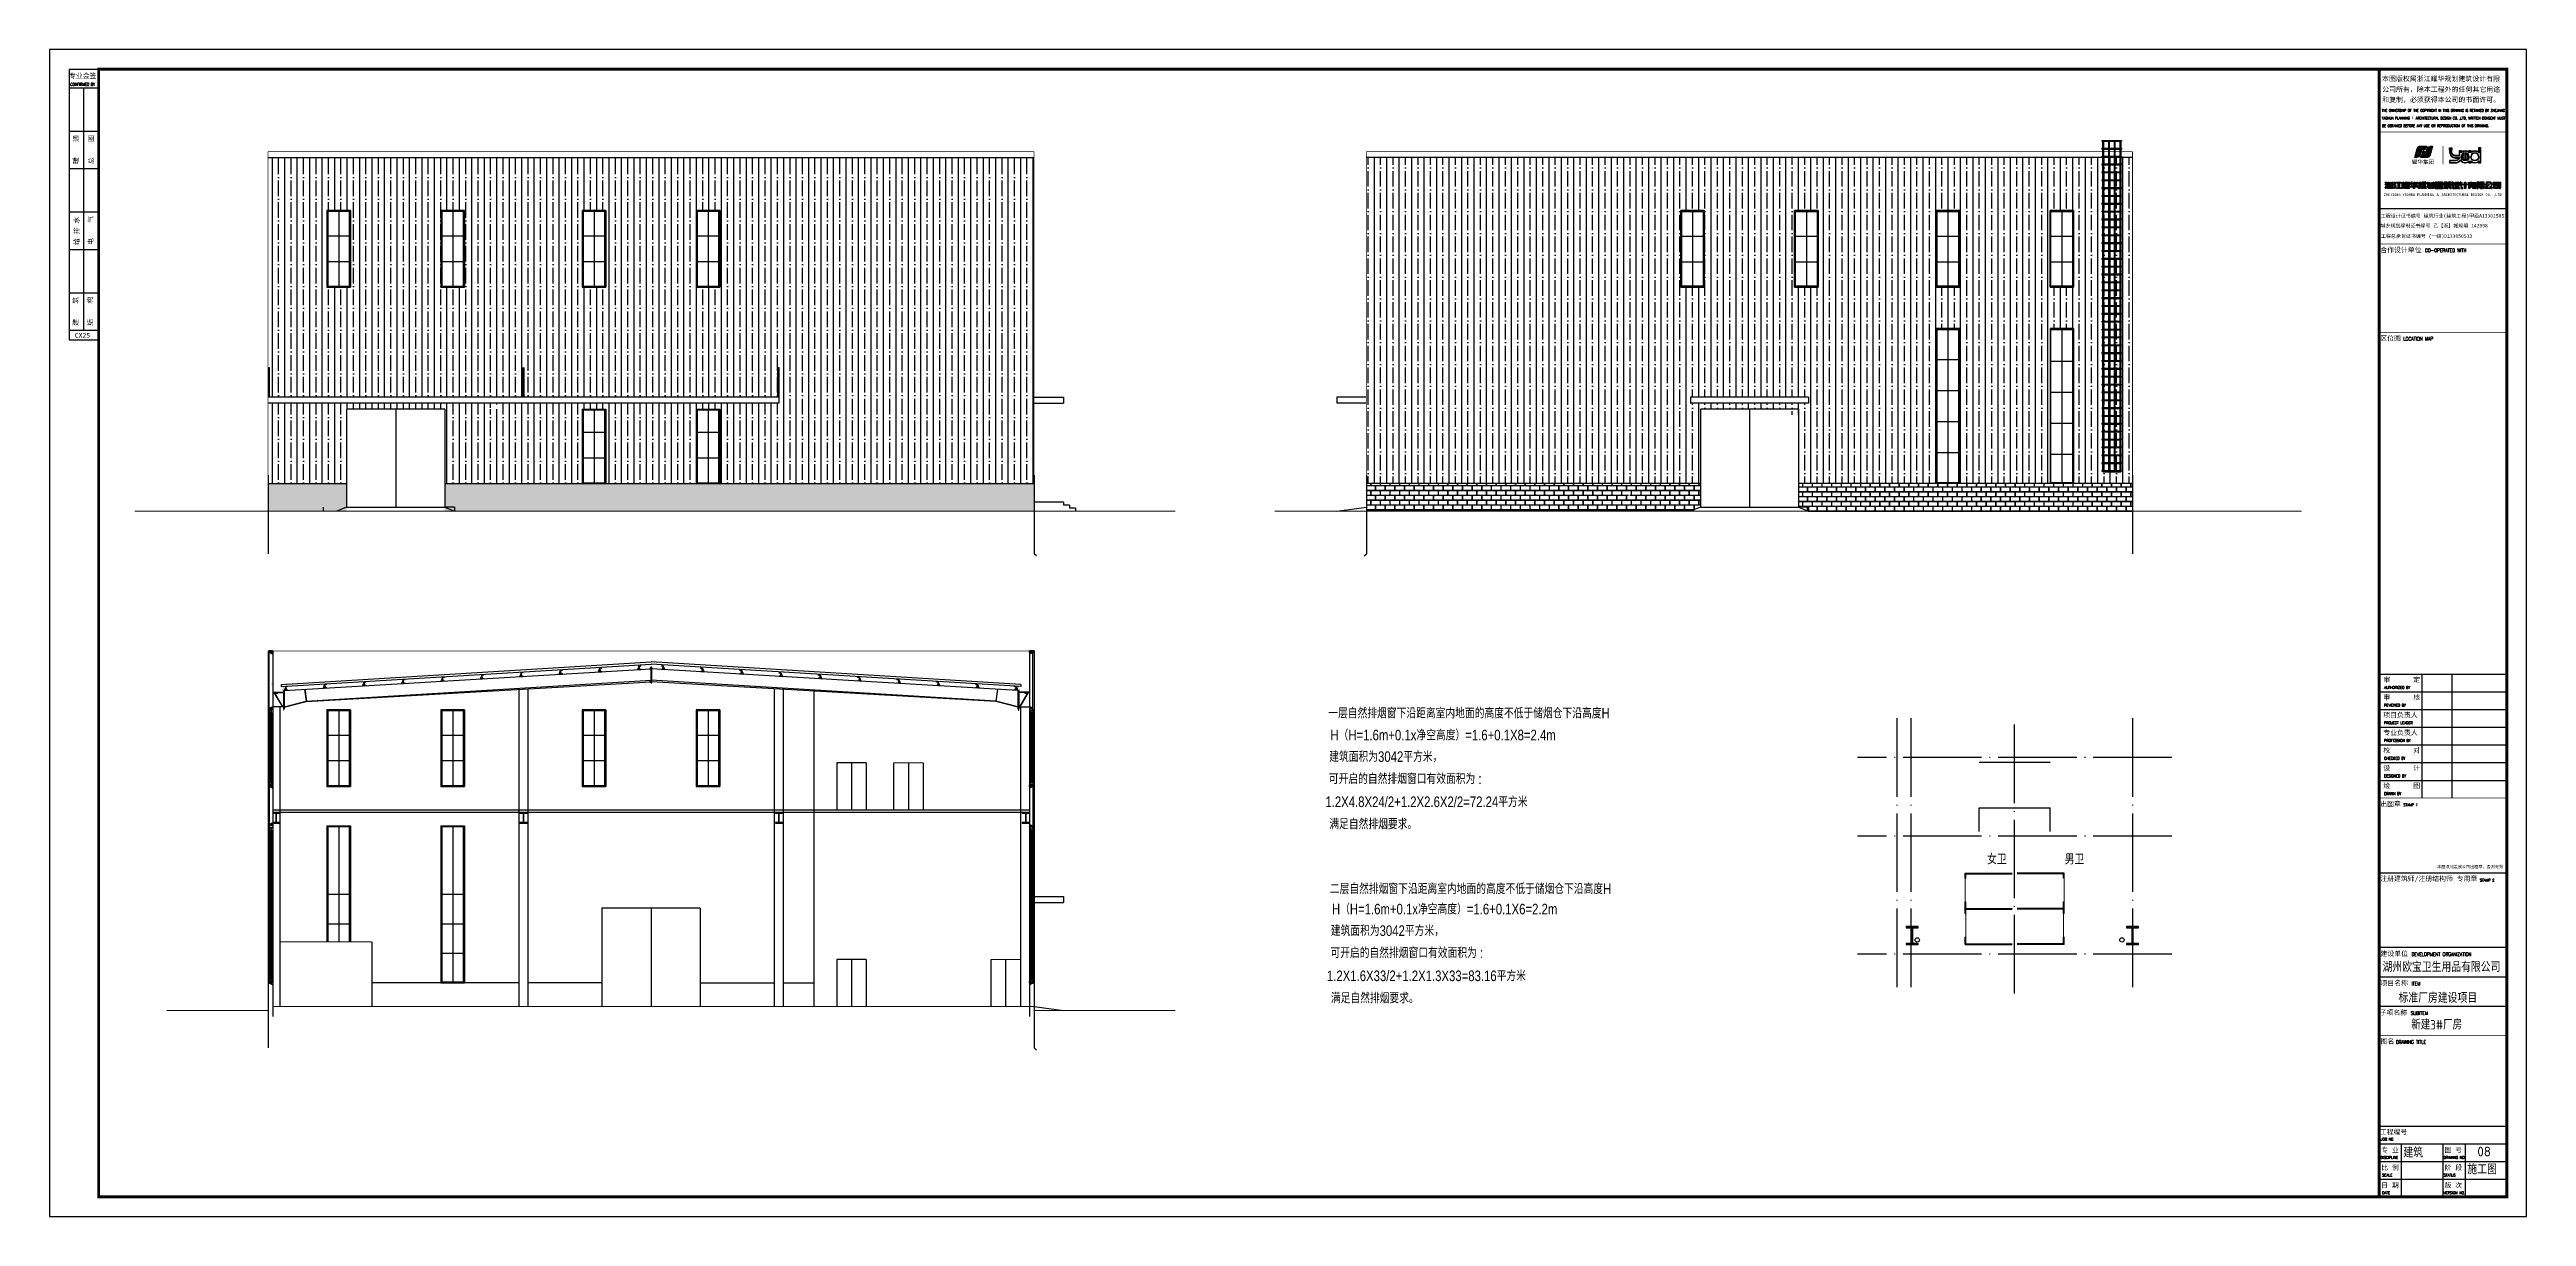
# Model space of a CAD drawing. Extents: x -248860 to 1018944, y -1060852 to 188626.
# Drawn here: x 678928 to 805028, y 19053 to 78453 of the extents above; entities that cross this region are included whole.
import ezdxf
from ezdxf.enums import TextEntityAlignment as Align

# ---------------------------------------------------------------- set-up
doc = ezdxf.new("R2010")
doc.units = 0
doc.header["$LTSCALE"] = 1000
doc.header["$MEASUREMENT"] = 0
doc.linetypes.add('89', pattern=[0])
doc.linetypes.add('DOTE', pattern=[2.42, 2, -0.2, 0.02, -0.2])
doc.layers.get('0').update_dxf_attribs({"linetype": 'CONTINUOUS'})
for name, color, linetype in [('11', 3, 'CONTINUOUS'), ('3', 3, 'CONTINUOUS'), ('AXIS', 3, 'CONTINUOUS'), ('DOTE', 253, 'DOTE'), ('E_LINE', 7, 'CONTINUOUS'), ('GJ', 4, 'CONTINUOUS'), ('PUB_TEXT', 7, 'CONTINUOUS'), ('PUB_TITLE', 4, 'CONTINUOUS'), ('WALL', 6, 'CONTINUOUS'), ('WINDOW', 4, 'CONTINUOUS'), ('图层1', 53, 'CONTINUOUS'), ('图框', 4, 'CONTINUOUS'), ('家具', 35, 'CONTINUOUS'), ('屋面线', 43, 'CONTINUOUS'), ('建筑', 4, 'CONTINUOUS'), ('彩钢墙', 3, 'CONTINUOUS'), ('彩钢板', 253, 'CONTINUOUS'), ('栏板', 42, 'CONTINUOUS'), ('立面图', 40, 'CONTINUOUS'), ('立面白线', 31, 'CONTINUOUS')]:
    doc.layers.add(name, color=color, linetype=linetype)
for name, color, linetype, lineweight in [('剖面线', 6, 'CONTINUOUS', 25), ('填充剖面墙', 6, 'CONTINUOUS', 30), ('细线', 8, 'CONTINUOUS', 9)]:
    doc.layers.add(name, color=color, linetype=linetype, lineweight=lineweight)
doc.styles.add('-黑体', font='simhei.ttf', dxfattribs={"width": 0.8})
doc.styles.add('FJY', font='hztxt_e.shx', dxfattribs={"width": 0.7, "height": 400, "bigfont": 'hztxt.shx'})
doc.styles.add('iIcon2', font='')
doc.styles.add('MIMI-TKWZ', font='romanc.shx', dxfattribs={"width": 0.75, "oblique": 15, "bigfont": 'bigfont.shx'})
doc.styles.get("Standard").update_dxf_attribs({"font": 'GBENOR', "bigfont": 'GBCBIG'})
doc.styles.add('STYLE1', font='tssdeng.shx', dxfattribs={"height": 8, "bigfont": 'tssdchn.shx'})
doc.styles.add('图框艺术体', font='simhei.ttf', dxfattribs={"width": 0.9})
doc.styles.get('iIcon2').set_extended_font_data('SimSun')

# ---------------------------------------------------------------- blocks, each defined once
blk = doc.blocks.new('yhlogo01')
at = {"layer": '家具'}
h = blk.add_hatch(color=5, dxfattribs=at)
h.dxf.hatch_style = 1
h.paths.add_polyline_path([(243496, -10479, 0.2174728), (243119, -10652, 0.1075559), (242813, -11212), (242091, -13670), (242749, -13670), (243418, -11390, -0.1971789), (243830, -10875, -0.1273347), (244024, -10824), (245336, -10824), (245437, -10479)])
h = blk.add_hatch(color=5, dxfattribs=at)
h.dxf.hatch_style = 1
h.paths.add_polyline_path([(243801, -11271, 0.1093665), (243592, -11650), (243050, -13497), (243448, -13497), (243959, -11757, -0.1253068), (244114, -11495, -0.1991992), (244327, -11407), (245165, -11407), (245235, -11169), (244026, -11169, 0.2155994)])
h = blk.add_hatch(color=5, dxfattribs=at)
h.dxf.hatch_style = 1
h.paths.add_polyline_path([(245735, -13670, 0.2174728), (246113, -13497, 0.1075559), (246419, -12937), (247141, -10479), (246483, -10479), (245814, -12759, -0.1971789), (245402, -13274, -0.1273347), (245207, -13325), (243896, -13325), (243794, -13670)])
h = blk.add_hatch(color=5, dxfattribs=at)
h.dxf.hatch_style = 1
h.paths.add_polyline_path([(245431, -12878, 0.1093665), (245639, -12499), (246182, -10652), (245784, -10652), (245273, -12392, -0.1253068), (245117, -12654, -0.1991992), (244905, -12742), (244067, -12742), (243997, -12980), (245206, -12980, 0.2155994)])
h = blk.add_hatch(color=1, dxfattribs=at)
h.dxf.hatch_style = 1
h.paths.add_polyline_path([(244991, -12140, 1), (244202, -12140, 1)])
at = {"layer": '家具', "color": 5}
for points in [[(242091, -13670), (242813, -11212, -0.1075559), (243119, -10652, -0.2174728), (243496, -10479), (245437, -10479), (245336, -10824), (244024, -10824, 0.1273347), (243830, -10875, 0.1971247), (243418, -11389), (242749, -13670)], [(243050, -13497), (243592, -11650, -0.1093665), (243801, -11271, -0.2155994), (244026, -11169), (245235, -11169), (245165, -11407), (244327, -11407, 0.1991992), (244114, -11495, 0.1253068), (243959, -11757), (243448, -13497)], [(247141, -10479), (246419, -12937, -0.1075559), (246113, -13497, -0.2174728), (245735, -13670), (243794, -13670), (243896, -13325), (245207, -13325, 0.1273347), (245402, -13274, 0.1971247), (245814, -12759), (246483, -10479)], [(246182, -10652), (245639, -12499, -0.1093665), (245431, -12878, -0.2155994), (245206, -12980), (243997, -12980), (244067, -12742), (244905, -12742, 0.1991992), (245117, -12654, 0.1253068), (245273, -12392), (245784, -10652)]]:
    blk.add_lwpolyline(points, format="xyb", close=True, dxfattribs=at)
at = {"layer": '家具', "color": 1}
blk.add_circle((244597, -12140), 394, dxfattribs=at)
blk = doc.blocks.new('A1')
h = blk.add_hatch(color=0)
h.dxf.hatch_style = 1
edge = h.paths.add_edge_path()
edge.add_line((499908, 391800), (499805, 391800))
edge.add_line((499805, 391800), (499805, 391813))
edge.add_line((499805, 391813), (499746, 391813))
edge.add_line((499746, 391813), (499746, 391800))
edge.add_line((499746, 391800), (499663, 391800))
edge.add_line((499663, 391800), (499663, 391771))
edge.add_line((499663, 391771), (499746, 391771))
edge.add_line((499746, 391771), (499746, 391743))
edge.add_line((499746, 391743), (499650, 391743))
edge.add_line((499650, 391743), (499650, 391712))
edge.add_line((499650, 391712), (499746, 391712))
edge.add_line((499746, 391712), (499746, 391684))
edge.add_line((499746, 391684), (499663, 391684))
edge.add_line((499663, 391684), (499663, 391655))
edge.add_line((499663, 391655), (499746, 391655))
edge.add_line((499746, 391655), (499746, 391629))
edge.add_line((499746, 391629), (499663, 391629))
edge.add_line((499663, 391629), (499663, 391600))
edge.add_line((499663, 391600), (499746, 391600))
edge.add_line((499746, 391600), (499746, 391574))
edge.add_line((499746, 391574), (499657, 391574))
edge.add_line((499657, 391574), (499657, 391542))
edge.add_line((499657, 391542), (499746, 391542))
edge.add_line((499746, 391542), (499746, 391514))
edge.add_line((499746, 391514), (499649, 391514))
edge.add_spline(control_points=[(499649, 391514), (499648, 391514), (499646, 391514), (499642, 391515), (499639, 391515), (499634, 391517), (499633, 391518), (499632, 391519)], knot_values=[0.9513715, 0.9513715, 0.9513715, 0.9513715, 1.0907032, 1.0907032, 1.4089249, 1.4089249, 1.5744167, 1.5744167, 1.5744167, 1.5744167], degree=3, periodic=0)
edge.add_line((499632, 391519), (499630, 391520))
edge.add_line((499630, 391520), (499630, 391628))
edge.add_spline(control_points=[(499630, 391628), (499629, 391630), (499628, 391632), (499626, 391637), (499624, 391640), (499619, 391645), (499616, 391648), (499614, 391650)], knot_values=[3.391104, 3.391104, 3.391104, 3.391104, 3.526235, 3.526235, 3.7470799, 3.7470799, 3.9452936, 3.9452936, 3.9452936, 3.9452936], degree=3, periodic=0)
edge.add_line((499614, 391650), (499610, 391653))
edge.add_line((499610, 391653), (499614, 391656))
edge.add_spline(control_points=[(499614, 391656), (499616, 391657), (499617, 391659), (499621, 391663), (499624, 391666), (499627, 391671), (499629, 391674), (499630, 391677), (499630, 391678), (499630, 391678)], knot_values=[2.3118325, 2.3118325, 2.3118325, 2.3118325, 2.450793, 2.450793, 2.6759858, 2.6759858, 2.9011785, 2.9011785, 2.9120922, 2.9120922, 2.9120922, 2.9120922], degree=3, periodic=0)
edge.add_line((499630, 391678), (499630, 391776))
edge.add_spline(control_points=[(499630, 391776), (499630, 391778), (499630, 391780), (499629, 391784), (499629, 391786), (499627, 391791), (499625, 391793), (499622, 391797), (499620, 391799), (499615, 391802), (499612, 391803), (499606, 391805), (499603, 391806), (499598, 391807), (499596, 391807), (499594, 391807)], knot_values=[-0.0994639, -0.0994639, -0.0994639, -0.0994639, 0.0794802, 0.0794802, 0.3479203, 0.3479203, 0.6163605, 0.6163605, 0.8848006, 0.8848006, 1.1532408, 1.1532408, 1.4216809, 1.4216809, 1.5709554, 1.5709554, 1.5709554, 1.5709554], degree=3, periodic=0)
edge.add_line((499594, 391807), (499547, 391807))
edge.add_line((499547, 391807), (499547, 391767))
edge.add_line((499547, 391767), (499557, 391767))
edge.add_spline(control_points=[(499557, 391767), (499560, 391767), (499562, 391766), (499564, 391764), (499566, 391763), (499568, 391761), (499569, 391760), (499570, 391757), (499571, 391756), (499571, 391754)], knot_values=[3.3865517, 3.3865517, 3.3865517, 3.3865517, 3.6270151, 3.6270151, 3.904526, 3.904526, 4.1820369, 4.1820369, 4.3491863, 4.3491863, 4.3491863, 4.3491863], degree=3, periodic=0)
edge.add_line((499571, 391754), (499571, 391685))
edge.add_spline(control_points=[(499571, 391685), (499571, 391685), (499571, 391685), (499571, 391684), (499571, 391683), (499570, 391680), (499570, 391679), (499568, 391677), (499567, 391676), (499564, 391674), (499562, 391673), (499560, 391673), (499559, 391673), (499557, 391673)], knot_values=[-1.4875005, -1.4875005, -1.4875005, -1.4875005, -1.4363535, -1.4363535, -1.1962187, -1.1962187, -0.8982294, -0.8982294, -0.6002401, -0.6002401, -0.1873357, -0.1873357, 0.0191164, 0.0191164, 0.0191164, 0.0191164], degree=3, periodic=0)
edge.add_line((499557, 391673), (499547, 391673))
edge.add_line((499547, 391673), (499547, 391633))
edge.add_line((499547, 391633), (499557, 391633))
edge.add_spline(control_points=[(499557, 391633), (499560, 391632), (499561, 391632), (499564, 391631), (499565, 391630), (499567, 391628), (499568, 391627), (499570, 391625), (499570, 391624), (499571, 391622), (499571, 391621), (499571, 391619)], knot_values=[0.0983207, 0.0983207, 0.0983207, 0.0983207, 0.3878883, 0.3878883, 0.6477281, 0.6477281, 0.907568, 0.907568, 1.1674078, 1.1674078, 1.3362307, 1.3362307, 1.3362307, 1.3362307], degree=3, periodic=0)
edge.add_line((499571, 391619), (499571, 391527))
edge.add_spline(control_points=[(499571, 391527), (499571, 391525), (499571, 391524), (499570, 391521), (499569, 391520), (499567, 391518), (499566, 391517), (499563, 391515), (499561, 391515), (499558, 391514), (499557, 391514), (499556, 391514)], knot_values=[1.5863678, 1.5863678, 1.5863678, 1.5863678, 1.8725852, 1.8725852, 2.1855007, 2.1855007, 2.4984162, 2.4984162, 2.9093004, 2.9093004, 3.1147425, 3.1147425, 3.1147425, 3.1147425], degree=3, periodic=0)
edge.add_line((499556, 391514), (499547, 391514))
edge.add_line((499547, 391514), (499547, 391474))
edge.add_line((499547, 391474), (499595, 391474))
edge.add_spline(control_points=[(499595, 391474), (499597, 391475), (499600, 391475), (499606, 391476), (499611, 391477), (499616, 391479), (499618, 391480), (499620, 391481)], knot_values=[1.6575999, 1.6575999, 1.6575999, 1.6575999, 1.7889303, 1.7889303, 2.0171527, 2.0171527, 2.1293723, 2.1293723, 2.1293723, 2.1293723], degree=3, periodic=0)
edge.add_line((499620, 391481), (499622, 391482))
edge.add_line((499622, 391482), (499624, 391481))
edge.add_spline(control_points=[(499624, 391481), (499626, 391480), (499628, 391479), (499633, 391477), (499637, 391476), (499642, 391475), (499644, 391475), (499646, 391474)], knot_values=[0.9723197, 0.9723197, 0.9723197, 0.9723197, 1.1129409, 1.1129409, 1.3488005, 1.3488005, 1.4634912, 1.4634912, 1.4634912, 1.4634912], degree=3, periodic=0)
edge.add_line((499646, 391474), (499927, 391474))
edge.add_line((499927, 391474), (499927, 391514))
edge.add_line((499927, 391514), (499805, 391514))
edge.add_line((499805, 391514), (499805, 391542))
edge.add_line((499805, 391542), (499916, 391542))
edge.add_line((499916, 391542), (499916, 391574))
edge.add_line((499916, 391574), (499805, 391574))
edge.add_line((499805, 391574), (499805, 391600))
edge.add_line((499805, 391600), (499910, 391600))
edge.add_line((499910, 391600), (499910, 391629))
edge.add_line((499910, 391629), (499805, 391629))
edge.add_line((499805, 391629), (499805, 391655))
edge.add_line((499805, 391655), (499873, 391655))
edge.add_spline(control_points=[(499873, 391655), (499875, 391656), (499877, 391656), (499882, 391657), (499885, 391658), (499890, 391660), (499893, 391662), (499898, 391665), (499900, 391667), (499903, 391671), (499905, 391674), (499907, 391678), (499908, 391681), (499908, 391684), (499908, 391685), (499908, 391686)], knot_values=[-1.4623343, -1.4623343, -1.4623343, -1.4623343, -1.3217377, -1.3217377, -1.078276, -1.078276, -0.8348143, -0.8348143, -0.5913526, -0.5913526, -0.3478909, -0.3478909, -0.1044292, -0.1044292, 0.0047101, 0.0047101, 0.0047101, 0.0047101], degree=3, periodic=0)
edge.add_line((499908, 391686), (499908, 391712))
edge.add_line((499908, 391712), (499927, 391712))
edge.add_line((499927, 391712), (499927, 391743))
edge.add_line((499927, 391743), (499908, 391743))
edge.add_line((499908, 391743), (499908, 391800))
h.paths.add_polyline_path([(499805, 391771), (499856, 391771), (499856, 391743), (499805, 391743)], flags=16)
edge = h.paths.add_edge_path(flags=16)
edge.add_line((499805, 391712), (499856, 391712))
edge.add_line((499856, 391712), (499856, 391696))
edge.add_spline(control_points=[(499856, 391696), (499856, 391695), (499856, 391694), (499855, 391691), (499854, 391690), (499853, 391688), (499852, 391687), (499849, 391685), (499847, 391685), (499844, 391684), (499843, 391684), (499842, 391684)], knot_values=[1.6509998, 1.6509998, 1.6509998, 1.6509998, 1.9184654, 1.9184654, 2.2170666, 2.2170666, 2.5156678, 2.5156678, 2.9285649, 2.9285649, 3.1350134, 3.1350134, 3.1350134, 3.1350134], degree=3, periodic=0)
edge.add_line((499842, 391684), (499805, 391684))
edge.add_line((499805, 391684), (499805, 391712))
at = {"layer": 'WALL', "color": 0}
for p, q in [((499594, 391807), (499547, 391807)), ((499547, 391807), (499547, 391767)), ((499547, 391767), (499557, 391767)), ((499557, 391673), (499547, 391673)), ((499547, 391673), (499547, 391633)), ((499571, 391754), (499571, 391685)), ((499614, 391656), (499610, 391653)), ((499614, 391650), (499610, 391653)), ((499630, 391678), (499630, 391776)), ((499746, 391743), (499650, 391743)), ((499650, 391743), (499650, 391712)), ((499650, 391712), (499746, 391712)), ((499746, 391800), (499663, 391800)), ((499663, 391800), (499663, 391771)), ((499663, 391771), (499746, 391771)), ((499746, 391684), (499663, 391684)), ((499663, 391684), (499663, 391655)), ((499663, 391655), (499746, 391655)), ((499805, 391813), (499746, 391813)), ((499746, 391813), (499746, 391800)), ((499746, 391771), (499746, 391743)), ((499746, 391712), (499746, 391684)), ((499746, 391655), (499746, 391629)), ((499805, 391800), (499805, 391813)), ((499908, 391800), (499805, 391800)), ((499805, 391771), (499856, 391771)), ((499805, 391743), (499805, 391771)), ((499856, 391743), (499805, 391743)), ((499805, 391684), (499805, 391712)), ((499805, 391712), (499856, 391712)), ((499842, 391684), (499805, 391684)), ((499805, 391629), (499805, 391655)), ((499805, 391655), (499873, 391655)), ((499856, 391771), (499856, 391743)), ((499856, 391712), (499856, 391696)), ((499908, 391743), (499908, 391800)), ((499927, 391743), (499908, 391743)), ((499908, 391686), (499908, 391712)), ((499908, 391712), (499927, 391712)), ((499927, 391712), (499927, 391743)), ((499547, 391633), (499557, 391633)), ((499556, 391514), (499547, 391514)), ((499547, 391514), (499547, 391474)), ((499547, 391474), (499595, 391474)), ((499571, 391619), (499571, 391527)), ((499620, 391481), (499622, 391482)), ((499624, 391481), (499622, 391482)), ((499630, 391520), (499630, 391628)), ((499632, 391519), (499630, 391520)), ((499646, 391474), (499927, 391474)), ((499746, 391514), (499649, 391514)), ((499746, 391574), (499657, 391574)), ((499657, 391574), (499657, 391542)), ((499657, 391542), (499746, 391542)), ((499746, 391629), (499663, 391629)), ((499663, 391629), (499663, 391600)), ((499663, 391600), (499746, 391600)), ((499746, 391600), (499746, 391574)), ((499746, 391542), (499746, 391514)), ((499910, 391629), (499805, 391629)), ((499805, 391574), (499805, 391600)), ((499805, 391600), (499910, 391600)), ((499916, 391574), (499805, 391574)), ((499805, 391514), (499805, 391542)), ((499805, 391542), (499916, 391542)), ((499927, 391514), (499805, 391514)), ((499910, 391600), (499910, 391629)), ((499916, 391542), (499916, 391574)), ((499927, 391474), (499927, 391514))]:
    blk.add_line(p, q, dxfattribs=at)
for points, knots in [([(499571, 391754), (499571, 391756), (499570, 391757), (499569, 391760), (499568, 391761), (499566, 391763), (499564, 391764), (499562, 391766), (499560, 391767), (499557, 391767)], [3.38655168, 3.38655168, 3.38655168, 3.38655168, 3.55370108, 3.55370108, 3.831212, 3.831212, 4.10872292, 4.10872292, 4.34918633, 4.34918633, 4.34918633, 4.34918633]), ([(499557, 391673), (499559, 391673), (499560, 391673), (499562, 391673), (499564, 391674), (499567, 391676), (499568, 391677), (499570, 391679), (499570, 391680), (499571, 391683), (499571, 391684), (499571, 391685), (499571, 391685), (499571, 391685)], [-1.4875005, -1.4875005, -1.4875005, -1.4875005, -1.2810483, -1.2810483, -0.868144, -0.868144, -0.5701547, -0.5701547, -0.2721653, -0.2721653, -0.0320305, -0.0320305, 0.0191164, 0.0191164, 0.0191164, 0.0191164]), ([(499630, 391776), (499630, 391778), (499630, 391780), (499629, 391784), (499629, 391786), (499627, 391791), (499625, 391793), (499622, 391797), (499620, 391799), (499615, 391802), (499612, 391803), (499606, 391805), (499603, 391806), (499598, 391807), (499596, 391807), (499594, 391807)], [-0.0994639, -0.0994639, -0.0994639, -0.0994639, 0.0794802, 0.0794802, 0.3479203, 0.3479203, 0.6163605, 0.6163605, 0.8848006, 0.8848006, 1.1532408, 1.1532408, 1.4216809, 1.4216809, 1.5709554, 1.5709554, 1.5709554, 1.5709554]), ([(499614, 391656), (499616, 391657), (499617, 391659), (499621, 391663), (499624, 391666), (499627, 391671), (499629, 391674), (499630, 391677), (499630, 391678), (499630, 391678)], [2.31183246, 2.31183246, 2.31183246, 2.31183246, 2.45079303, 2.45079303, 2.67598577, 2.67598577, 2.90117851, 2.90117851, 2.91209223, 2.91209223, 2.91209223, 2.91209223]), ([(499630, 391628), (499629, 391630), (499628, 391632), (499626, 391637), (499624, 391640), (499619, 391645), (499616, 391648), (499614, 391650)], [3.39110397, 3.39110397, 3.39110397, 3.39110397, 3.526235, 3.526235, 3.74707991, 3.74707991, 3.94529362, 3.94529362, 3.94529362, 3.94529362]), ([(499842, 391684), (499843, 391684), (499844, 391684), (499847, 391685), (499849, 391685), (499852, 391687), (499853, 391688), (499854, 391690), (499855, 391691), (499856, 391694), (499856, 391695), (499856, 391696)], [1.6509998, 1.6509998, 1.6509998, 1.6509998, 1.8574483, 1.8574483, 2.2703454, 2.2703454, 2.5689466, 2.5689466, 2.8675478, 2.8675478, 3.1350134, 3.1350134, 3.1350134, 3.1350134]), ([(499873, 391655), (499875, 391656), (499877, 391656), (499882, 391657), (499885, 391658), (499890, 391660), (499893, 391662), (499898, 391665), (499900, 391667), (499903, 391671), (499905, 391674), (499907, 391678), (499908, 391681), (499908, 391684), (499908, 391685), (499908, 391686)], [-1.4623343, -1.4623343, -1.4623343, -1.4623343, -1.3217377, -1.3217377, -1.078276, -1.078276, -0.8348143, -0.8348143, -0.5913526, -0.5913526, -0.3478909, -0.3478909, -0.1044292, -0.1044292, 0.0047101, 0.0047101, 0.0047101, 0.0047101]), ([(499556, 391514), (499557, 391514), (499558, 391514), (499561, 391515), (499563, 391515), (499566, 391517), (499567, 391518), (499569, 391520), (499570, 391521), (499571, 391524), (499571, 391525), (499571, 391527)], [1.5863678, 1.5863678, 1.5863678, 1.5863678, 1.7918099, 1.7918099, 2.2026941, 2.2026941, 2.5156096, 2.5156096, 2.8285251, 2.8285251, 3.1147425, 3.1147425, 3.1147425, 3.1147425]), ([(499571, 391619), (499571, 391621), (499571, 391622), (499570, 391624), (499570, 391625), (499568, 391627), (499567, 391628), (499565, 391630), (499564, 391631), (499561, 391632), (499560, 391632), (499557, 391633)], [0.0983207, 0.0983207, 0.0983207, 0.0983207, 0.2671435, 0.2671435, 0.5269834, 0.5269834, 0.7868232, 0.7868232, 1.0466631, 1.0466631, 1.3362307, 1.3362307, 1.3362307, 1.3362307]), ([(499595, 391474), (499597, 391475), (499600, 391475), (499606, 391476), (499611, 391477), (499616, 391479), (499618, 391480), (499620, 391481)], [1.65759993, 1.65759993, 1.65759993, 1.65759993, 1.78893025, 1.78893025, 2.01715272, 2.01715272, 2.12937226, 2.12937226, 2.12937226, 2.12937226]), ([(499624, 391481), (499626, 391480), (499628, 391479), (499633, 391477), (499637, 391476), (499642, 391475), (499644, 391475), (499646, 391474)], [0.9723197, 0.9723197, 0.9723197, 0.9723197, 1.11294085, 1.11294085, 1.34880052, 1.34880052, 1.46349119, 1.46349119, 1.46349119, 1.46349119]), ([(499632, 391519), (499633, 391518), (499634, 391517), (499639, 391515), (499642, 391515), (499646, 391514), (499648, 391514), (499649, 391514)], [0.95137148, 0.95137148, 0.95137148, 0.95137148, 1.11686326, 1.11686326, 1.43508492, 1.43508492, 1.57441665, 1.57441665, 1.57441665, 1.57441665])]:
    blk.add_open_spline(points, degree=3, knots=knots, dxfattribs=at)
blk = doc.blocks.new('A4')
h = blk.add_hatch(color=0)
h.dxf.hatch_style = 1
edge = h.paths.add_edge_path()
edge.add_line((500502, 391777), (500485, 391777))
edge.add_spline(control_points=[(500485, 391777), (500482, 391777), (500480, 391778), (500477, 391779), (500475, 391780), (500471, 391782), (500470, 391784), (500468, 391786), (500467, 391787), (500467, 391788)], knot_values=[0.3949408, 0.3949408, 0.3949408, 0.3949408, 0.6767961, 0.6767961, 0.9823906, 0.9823906, 1.2879852, 1.2879852, 1.4572026, 1.4572026, 1.4572026, 1.4572026], degree=3, periodic=0)
edge.add_line((500467, 391788), (500459, 391810))
edge.add_line((500459, 391810), (500404, 391810))
edge.add_line((500404, 391810), (500415, 391767))
edge.add_spline(control_points=[(500415, 391767), (500416, 391765), (500417, 391763), (500419, 391759), (500421, 391756), (500426, 391751), (500429, 391749), (500435, 391744), (500438, 391743), (500445, 391740), (500449, 391738), (500453, 391738), (500453, 391737), (500453, 391737)], knot_values=[0.2502172, 0.2502172, 0.2502172, 0.2502172, 0.4008934, 0.4008934, 0.6266472, 0.6266472, 0.852401, 0.852401, 1.0781548, 1.0781548, 1.3039087, 1.3039087, 1.3145729, 1.3145729, 1.3145729, 1.3145729], degree=3, periodic=0)
edge.add_line((500453, 391737), (500502, 391737))
edge.add_line((500502, 391737), (500502, 391777))
edge = h.paths.add_edge_path()
edge.add_line((500497, 391711), (500392, 391711))
edge.add_line((500392, 391711), (500392, 391671))
edge.add_line((500392, 391671), (500439, 391671))
edge.add_line((500439, 391671), (500439, 391505))
edge.add_spline(control_points=[(500439, 391505), (500439, 391503), (500439, 391502), (500440, 391497), (500441, 391495), (500443, 391491), (500445, 391488), (500449, 391484), (500451, 391483), (500456, 391479), (500459, 391478), (500465, 391476), (500468, 391475), (500472, 391475), (500473, 391474), (500474, 391474)], knot_values=[3.1331894, 3.1331894, 3.1331894, 3.1331894, 3.3071142, 3.3071142, 3.5542684, 3.5542684, 3.8014226, 3.8014226, 4.0485768, 4.0485768, 4.2957309, 4.2957309, 4.5428851, 4.5428851, 4.6182498, 4.6182498, 4.6182498, 4.6182498], degree=3, periodic=0)
edge.add_line((500474, 391474), (500523, 391474))
edge.add_line((500523, 391474), (500523, 391514))
edge.add_line((500523, 391514), (500512, 391514))
edge.add_spline(control_points=[(500512, 391514), (500510, 391514), (500508, 391515), (500505, 391516), (500504, 391516), (500502, 391518), (500501, 391519), (500499, 391521), (500499, 391522), (500498, 391524), (500498, 391525), (500497, 391526)], knot_values=[0.1374494, 0.1374494, 0.1374494, 0.1374494, 0.5103587, 0.5103587, 0.7776464, 0.7776464, 1.044934, 1.044934, 1.3122216, 1.3122216, 1.4840481, 1.4840481, 1.4840481, 1.4840481], degree=3, periodic=0)
edge.add_line((500497, 391526), (500497, 391711))
edge = h.paths.add_edge_path()
edge.add_spline(control_points=[(500583, 391691), (500585, 391691), (500587, 391691), (500592, 391692), (500595, 391693), (500601, 391696), (500604, 391698), (500608, 391701), (500610, 391703), (500614, 391708), (500615, 391710), (500617, 391715), (500618, 391717), (500618, 391720), (500618, 391721), (500618, 391722)], knot_values=[-1.4350164, -1.4350164, -1.4350164, -1.4350164, -1.2961643, -1.2961643, -1.0544168, -1.0544168, -0.8126692, -0.8126692, -0.5709217, -0.5709217, -0.3291741, -0.3291741, -0.0874266, -0.0874266, -0.0088169, -0.0088169, -0.0088169, -0.0088169], degree=3, periodic=0)
edge.add_line((500618, 391722), (500618, 391767))
edge.add_line((500618, 391767), (500682, 391767))
edge.add_line((500682, 391767), (500682, 391721))
edge.add_spline(control_points=[(500682, 391721), (500682, 391720), (500682, 391718), (500683, 391714), (500684, 391712), (500686, 391707), (500688, 391705), (500691, 391701), (500693, 391699), (500698, 391696), (500701, 391695), (500707, 391693), (500710, 391692), (500715, 391691), (500716, 391691), (500718, 391691)], knot_values=[-0.0378512, -0.0378512, -0.0378512, -0.0378512, 0.1379659, 0.1379659, 0.387157, 0.387157, 0.636348, 0.636348, 0.885539, 0.885539, 1.13473, 1.13473, 1.3839211, 1.3839211, 1.5106217, 1.5106217, 1.5106217, 1.5106217], degree=3, periodic=0)
edge.add_line((500718, 391691), (500768, 391691))
edge.add_line((500768, 391691), (500768, 391731))
edge.add_line((500768, 391731), (500755, 391731))
edge.add_spline(control_points=[(500755, 391731), (500753, 391731), (500752, 391731), (500749, 391732), (500748, 391732), (500746, 391734), (500745, 391734), (500743, 391736), (500743, 391737), (500742, 391739), (500741, 391740), (500741, 391742), (500741, 391743), (500741, 391744)], knot_values=[3.1295626, 3.1295626, 3.1295626, 3.1295626, 3.406533, 3.406533, 3.656908, 3.656908, 3.9072831, 3.9072831, 4.1576581, 4.1576581, 4.4080331, 4.4080331, 4.5782865, 4.5782865, 4.5782865, 4.5782865], degree=3, periodic=0)
edge.add_line((500741, 391744), (500741, 391807))
edge.add_line((500741, 391807), (500560, 391807))
edge.add_line((500560, 391807), (500560, 391743))
edge.add_spline(control_points=[(500560, 391743), (500559, 391741), (500559, 391740), (500557, 391737), (500556, 391736), (500554, 391734), (500552, 391733), (500549, 391731), (500548, 391731), (500546, 391731)], knot_values=[-1.2524236, -1.2524236, -1.2524236, -1.2524236, -1.0307595, -1.0307595, -0.7135377, -0.7135377, -0.396316, -0.396316, -0.2061279, -0.2061279, -0.2061279, -0.2061279], degree=3, periodic=0)
edge.add_line((500546, 391731), (500532, 391731))
edge.add_line((500532, 391731), (500539, 391691))
edge.add_line((500539, 391691), (500583, 391691))
edge = h.paths.add_edge_path()
edge.add_line((500759, 391667), (500542, 391667))
edge.add_line((500542, 391667), (500542, 391627))
edge.add_line((500542, 391627), (500688, 391627))
edge.add_line((500688, 391627), (500648, 391582))
edge.add_line((500648, 391582), (500629, 391602))
edge.add_line((500629, 391602), (500560, 391602))
edge.add_line((500560, 391602), (500612, 391542))
edge.add_line((500612, 391542), (500610, 391539))
edge.add_spline(control_points=[(500610, 391539), (500607, 391536), (500604, 391532), (500596, 391526), (500591, 391523), (500582, 391519), (500577, 391517), (500569, 391515), (500566, 391515), (500562, 391514)], knot_values=[-1.4092258, -1.4092258, -1.4092258, -1.4092258, -1.1730811, -1.1730811, -0.9357719, -0.9357719, -0.6984626, -0.6984626, -0.5675473, -0.5675473, -0.5675473, -0.5675473], degree=3, periodic=0)
edge.add_line((500562, 391514), (500538, 391514))
edge.add_line((500538, 391514), (500546, 391474))
edge.add_line((500546, 391474), (500598, 391474))
edge.add_spline(control_points=[(500598, 391474), (500600, 391475), (500603, 391475), (500610, 391476), (500614, 391477), (500622, 391480), (500626, 391482), (500633, 391486), (500636, 391489), (500641, 391493), (500643, 391496), (500645, 391498)], knot_values=[-1.5061392, -1.5061392, -1.5061392, -1.5061392, -1.375629, -1.375629, -1.1492967, -1.1492967, -0.9229643, -0.9229643, -0.696632, -0.696632, -0.520968, -0.520968, -0.520968, -0.520968], degree=3, periodic=0)
edge.add_line((500645, 391498), (500648, 391501))
edge.add_line((500648, 391501), (500651, 391499))
edge.add_line((500651, 391499), (500672, 391482))
edge.add_spline(control_points=[(500672, 391482), (500673, 391481), (500675, 391480), (500680, 391478), (500683, 391477), (500689, 391475), (500693, 391475), (500696, 391474), (500696, 391474), (500696, 391474)], knot_values=[0.8736759, 0.8736759, 0.8736759, 0.8736759, 1.0173179, 1.0173179, 1.2590341, 1.2590341, 1.5007502, 1.5007502, 1.5024585, 1.5024585, 1.5024585, 1.5024585], degree=3, periodic=0)
edge.add_line((500696, 391474), (500769, 391474))
edge.add_line((500769, 391474), (500769, 391514))
edge.add_line((500769, 391514), (500727, 391514))
edge.add_spline(control_points=[(500727, 391514), (500724, 391514), (500721, 391515), (500715, 391516), (500712, 391518), (500708, 391520), (500707, 391521), (500705, 391522)], knot_values=[0.7637332, 0.7637332, 0.7637332, 0.7637332, 1.0650733, 1.0650733, 1.3751217, 1.3751217, 1.5371473, 1.5371473, 1.5371473, 1.5371473], degree=3, periodic=0)
edge.add_line((500705, 391522), (500686, 391542))
edge.add_line((500686, 391542), (500759, 391622))
edge.add_line((500759, 391622), (500759, 391667))
at = {"layer": 'WALL', "color": 0}
for p, q in [((500497, 391711), (500392, 391711)), ((500392, 391711), (500392, 391671)), ((500392, 391671), (500439, 391671)), ((500459, 391810), (500404, 391810)), ((500404, 391810), (500415, 391767)), ((500439, 391671), (500439, 391505)), ((500453, 391737), (500502, 391737)), ((500467, 391788), (500459, 391810)), ((500502, 391777), (500485, 391777)), ((500497, 391526), (500497, 391711)), ((500502, 391737), (500502, 391777)), ((500539, 391691), (500532, 391731)), ((500532, 391731), (500546, 391731)), ((500583, 391691), (500539, 391691)), ((500759, 391667), (500542, 391667)), ((500542, 391667), (500542, 391627)), ((500560, 391743), (500560, 391807)), ((500560, 391807), (500741, 391807)), ((500682, 391767), (500618, 391767)), ((500618, 391767), (500618, 391722)), ((500682, 391721), (500682, 391767)), ((500768, 391691), (500718, 391691)), ((500741, 391807), (500741, 391744)), ((500755, 391731), (500768, 391731)), ((500759, 391622), (500759, 391667)), ((500768, 391731), (500768, 391691)), ((500474, 391474), (500523, 391474)), ((500523, 391514), (500512, 391514)), ((500523, 391474), (500523, 391514)), ((500562, 391514), (500538, 391514)), ((500538, 391514), (500546, 391474)), ((500542, 391627), (500688, 391627)), ((500546, 391474), (500598, 391474)), ((500629, 391602), (500560, 391602)), ((500560, 391602), (500612, 391542)), ((500610, 391539), (500612, 391542)), ((500648, 391582), (500629, 391602)), ((500645, 391498), (500648, 391501)), ((500688, 391627), (500648, 391582)), ((500651, 391499), (500648, 391501)), ((500651, 391499), (500672, 391482)), ((500686, 391542), (500759, 391622)), ((500705, 391522), (500686, 391542)), ((500696, 391474), (500769, 391474)), ((500769, 391514), (500727, 391514)), ((500769, 391474), (500769, 391514))]:
    blk.add_line(p, q, dxfattribs=at)
for points, knots in [([(500415, 391767), (500416, 391765), (500417, 391763), (500419, 391759), (500421, 391756), (500426, 391751), (500429, 391749), (500435, 391744), (500438, 391743), (500445, 391740), (500449, 391738), (500453, 391738), (500453, 391737), (500453, 391737)], [0.2502172, 0.2502172, 0.2502172, 0.2502172, 0.4008934, 0.4008934, 0.6266472, 0.6266472, 0.852401, 0.852401, 1.0781548, 1.0781548, 1.3039087, 1.3039087, 1.3145729, 1.3145729, 1.3145729, 1.3145729]), ([(500467, 391788), (500467, 391787), (500468, 391786), (500470, 391784), (500471, 391782), (500475, 391780), (500477, 391779), (500480, 391778), (500482, 391777), (500485, 391777)], [0.3949408, 0.3949408, 0.3949408, 0.3949408, 0.5641582, 0.5641582, 0.8697528, 0.8697528, 1.1753473, 1.1753473, 1.4572026, 1.4572026, 1.4572026, 1.4572026]), ([(500546, 391731), (500548, 391731), (500549, 391731), (500552, 391733), (500554, 391734), (500556, 391736), (500557, 391737), (500559, 391740), (500559, 391741), (500560, 391743)], [-1.2524236, -1.2524236, -1.2524236, -1.2524236, -1.0622355, -1.0622355, -0.7450138, -0.7450138, -0.4277921, -0.4277921, -0.2061279, -0.2061279, -0.2061279, -0.2061279]), ([(500583, 391691), (500585, 391691), (500587, 391691), (500592, 391692), (500595, 391693), (500601, 391696), (500604, 391698), (500608, 391701), (500610, 391703), (500614, 391708), (500615, 391710), (500617, 391715), (500618, 391717), (500618, 391720), (500618, 391721), (500618, 391722)], [-1.4350164, -1.4350164, -1.4350164, -1.4350164, -1.2961643, -1.2961643, -1.0544168, -1.0544168, -0.8126692, -0.8126692, -0.5709217, -0.5709217, -0.3291741, -0.3291741, -0.0874266, -0.0874266, -0.0088169, -0.0088169, -0.0088169, -0.0088169]), ([(500682, 391721), (500682, 391720), (500682, 391718), (500683, 391714), (500684, 391712), (500686, 391707), (500688, 391705), (500691, 391701), (500693, 391699), (500698, 391696), (500701, 391695), (500707, 391693), (500710, 391692), (500715, 391691), (500716, 391691), (500718, 391691)], [-0.0378512, -0.0378512, -0.0378512, -0.0378512, 0.1379659, 0.1379659, 0.387157, 0.387157, 0.636348, 0.636348, 0.885539, 0.885539, 1.13473, 1.13473, 1.3839211, 1.3839211, 1.5106217, 1.5106217, 1.5106217, 1.5106217]), ([(500741, 391744), (500741, 391743), (500741, 391742), (500741, 391740), (500742, 391739), (500743, 391737), (500743, 391736), (500745, 391734), (500746, 391734), (500748, 391732), (500749, 391732), (500752, 391731), (500753, 391731), (500755, 391731)], [3.1295626, 3.1295626, 3.1295626, 3.1295626, 3.299816, 3.299816, 3.550191, 3.550191, 3.800566, 3.800566, 4.050941, 4.050941, 4.301316, 4.301316, 4.5782865, 4.5782865, 4.5782865, 4.5782865]), ([(500439, 391505), (500439, 391503), (500439, 391502), (500440, 391497), (500441, 391495), (500443, 391491), (500445, 391488), (500449, 391484), (500451, 391483), (500456, 391479), (500459, 391478), (500465, 391476), (500468, 391475), (500472, 391475), (500473, 391474), (500474, 391474)], [3.1331894, 3.1331894, 3.1331894, 3.1331894, 3.3071142, 3.3071142, 3.5542684, 3.5542684, 3.8014226, 3.8014226, 4.0485768, 4.0485768, 4.2957309, 4.2957309, 4.5428851, 4.5428851, 4.6182498, 4.6182498, 4.6182498, 4.6182498]), ([(500497, 391526), (500498, 391525), (500498, 391524), (500499, 391522), (500499, 391521), (500501, 391519), (500502, 391518), (500504, 391516), (500505, 391516), (500508, 391515), (500510, 391514), (500512, 391514)], [0.1374494, 0.1374494, 0.1374494, 0.1374494, 0.309276, 0.309276, 0.5765636, 0.5765636, 0.8438512, 0.8438512, 1.1111388, 1.1111388, 1.4840481, 1.4840481, 1.4840481, 1.4840481]), ([(500562, 391514), (500566, 391515), (500569, 391515), (500577, 391517), (500582, 391519), (500591, 391523), (500596, 391526), (500604, 391532), (500607, 391536), (500610, 391539)], [-1.40922575, -1.40922575, -1.40922575, -1.40922575, -1.27831037, -1.27831037, -1.04100113, -1.04100113, -0.8036919, -0.8036919, -0.56754726, -0.56754726, -0.56754726, -0.56754726]), ([(500598, 391474), (500600, 391475), (500603, 391475), (500610, 391476), (500614, 391477), (500622, 391480), (500626, 391482), (500633, 391486), (500636, 391489), (500641, 391493), (500643, 391496), (500645, 391498)], [-1.50613915, -1.50613915, -1.50613915, -1.50613915, -1.37562902, -1.37562902, -1.14929667, -1.14929667, -0.92296432, -0.92296432, -0.69663196, -0.69663196, -0.52096804, -0.52096804, -0.52096804, -0.52096804]), ([(500672, 391482), (500673, 391481), (500675, 391480), (500680, 391478), (500683, 391477), (500689, 391475), (500693, 391475), (500696, 391474), (500696, 391474), (500696, 391474)], [0.87033391, 0.87033391, 0.87033391, 0.87033391, 1.01731791, 1.01731791, 1.25903406, 1.25903406, 1.50075021, 1.50075021, 1.50245852, 1.50245852, 1.50245852, 1.50245852]), ([(500705, 391522), (500707, 391521), (500708, 391520), (500712, 391518), (500715, 391516), (500721, 391515), (500724, 391514), (500727, 391514)], [0.76373319, 0.76373319, 0.76373319, 0.76373319, 0.92575874, 0.92575874, 1.23580711, 1.23580711, 1.53714727, 1.53714727, 1.53714727, 1.53714727])]:
    blk.add_open_spline(points, degree=3, knots=knots, dxfattribs=at)
blk = doc.blocks.new('A5')
h = blk.add_hatch(color=0)
h.dxf.hatch_style = 1
edge = h.paths.add_edge_path()
edge.add_line((500921, 391777), (500899, 391777))
edge.add_spline(control_points=[(500899, 391777), (500897, 391777), (500896, 391778), (500892, 391779), (500890, 391779), (500886, 391782), (500885, 391783), (500882, 391786), (500882, 391787), (500881, 391789)], knot_values=[3.5938651, 3.5938651, 3.5938651, 3.5938651, 3.7821615, 3.7821615, 4.0952848, 4.0952848, 4.4084081, 4.4084081, 4.5766201, 4.5766201, 4.5766201, 4.5766201], degree=3, periodic=0)
edge.add_line((500881, 391789), (500874, 391811))
edge.add_line((500874, 391811), (500819, 391811))
edge.add_line((500819, 391811), (500830, 391766))
edge.add_spline(control_points=[(500830, 391766), (500830, 391764), (500831, 391763), (500833, 391758), (500835, 391756), (500839, 391751), (500842, 391749), (500847, 391745), (500850, 391743), (500857, 391740), (500860, 391739), (500865, 391738), (500866, 391738), (500867, 391737)], knot_values=[3.3644349, 3.3644349, 3.3644349, 3.3644349, 3.5214781, 3.5214781, 3.7512596, 3.7512596, 3.9810412, 3.9810412, 4.2108227, 4.2108227, 4.4406043, 4.4406043, 4.499937, 4.499937, 4.499937, 4.499937], degree=3, periodic=0)
edge.add_line((500867, 391737), (500921, 391737))
edge.add_line((500921, 391737), (500921, 391777))
edge = h.paths.add_edge_path()
edge.add_line((500912, 391711), (500813, 391711))
edge.add_line((500813, 391711), (500813, 391671))
edge.add_line((500813, 391671), (500853, 391671))
edge.add_line((500853, 391671), (500853, 391504))
edge.add_spline(control_points=[(500853, 391504), (500853, 391503), (500853, 391501), (500854, 391497), (500855, 391495), (500857, 391490), (500859, 391488), (500863, 391484), (500865, 391482), (500870, 391479), (500873, 391478), (500879, 391476), (500882, 391475), (500886, 391475), (500887, 391475), (500888, 391474)], knot_values=[3.1302448, 3.1302448, 3.1302448, 3.1302448, 3.3057816, 3.3057816, 3.5538663, 3.5538663, 3.8019511, 3.8019511, 4.0500358, 4.0500358, 4.2981205, 4.2981205, 4.5462052, 4.5462052, 4.6369426, 4.6369426, 4.6369426, 4.6369426], degree=3, periodic=0)
edge.add_line((500888, 391474), (500948, 391474))
edge.add_line((500948, 391474), (500948, 391514))
edge.add_line((500948, 391514), (500926, 391514))
edge.add_spline(control_points=[(500926, 391514), (500923, 391514), (500921, 391515), (500918, 391517), (500917, 391517), (500915, 391519), (500914, 391520), (500913, 391522), (500912, 391523), (500912, 391525), (500912, 391526), (500912, 391527)], knot_values=[0.0641919, 0.0641919, 0.0641919, 0.0641919, 0.4633443, 0.4633443, 0.7206945, 0.7206945, 0.9780447, 0.9780447, 1.2353949, 1.2353949, 1.4054825, 1.4054825, 1.4054825, 1.4054825], degree=3, periodic=0)
edge.add_line((500912, 391527), (500912, 391711))
h.paths.add_polyline_path([(501192, 391706), (501101, 391706), (501101, 391810), (501042, 391810), (501042, 391706), (500942, 391706), (500942, 391667), (501042, 391667), (501042, 391474), (501101, 391474), (501101, 391667), (501192, 391667)])
at = {"layer": 'WALL', "color": 0}
for p, q in [((500912, 391711), (500813, 391711)), ((500813, 391711), (500813, 391671)), ((500813, 391671), (500853, 391671)), ((500874, 391811), (500819, 391811)), ((500819, 391811), (500830, 391766)), ((500853, 391671), (500853, 391504)), ((500867, 391737), (500921, 391737)), ((500881, 391789), (500874, 391811)), ((500921, 391777), (500899, 391777)), ((500912, 391527), (500912, 391711)), ((500921, 391737), (500921, 391777)), ((500942, 391667), (500942, 391706)), ((500942, 391706), (501042, 391706)), ((501042, 391667), (500942, 391667)), ((501042, 391706), (501042, 391810)), ((501042, 391810), (501101, 391810)), ((501042, 391474), (501042, 391667)), ((501101, 391810), (501101, 391706)), ((501101, 391706), (501192, 391706)), ((501192, 391667), (501101, 391667)), ((501101, 391667), (501101, 391474)), ((501192, 391706), (501192, 391667)), ((500888, 391474), (500948, 391474)), ((500948, 391514), (500926, 391514)), ((500948, 391474), (500948, 391514)), ((501101, 391474), (501042, 391474))]:
    blk.add_line(p, q, dxfattribs=at)
for points, knots in [([(500830, 391766), (500830, 391764), (500831, 391763), (500833, 391758), (500835, 391756), (500839, 391751), (500842, 391749), (500847, 391745), (500850, 391743), (500857, 391740), (500860, 391739), (500865, 391738), (500866, 391738), (500867, 391737)], [3.3644349, 3.3644349, 3.3644349, 3.3644349, 3.5214781, 3.5214781, 3.7512596, 3.7512596, 3.9810412, 3.9810412, 4.2108227, 4.2108227, 4.4406043, 4.4406043, 4.499937, 4.499937, 4.499937, 4.499937]), ([(500881, 391789), (500882, 391787), (500882, 391786), (500885, 391783), (500886, 391782), (500890, 391779), (500892, 391779), (500896, 391778), (500897, 391777), (500899, 391777)], [3.5938651, 3.5938651, 3.5938651, 3.5938651, 3.76207712, 3.76207712, 4.0752004, 4.0752004, 4.38832368, 4.38832368, 4.5766201, 4.5766201, 4.5766201, 4.5766201]), ([(500853, 391504), (500853, 391503), (500853, 391501), (500854, 391497), (500855, 391495), (500857, 391490), (500859, 391488), (500863, 391484), (500865, 391482), (500870, 391479), (500873, 391478), (500879, 391476), (500882, 391475), (500886, 391475), (500887, 391475), (500888, 391474)], [3.1302448, 3.1302448, 3.1302448, 3.1302448, 3.3057816, 3.3057816, 3.5538663, 3.5538663, 3.8019511, 3.8019511, 4.0500358, 4.0500358, 4.2981205, 4.2981205, 4.5462052, 4.5462052, 4.6369426, 4.6369426, 4.6369426, 4.6369426]), ([(500912, 391527), (500912, 391526), (500912, 391525), (500912, 391523), (500913, 391522), (500914, 391520), (500915, 391519), (500917, 391517), (500918, 391517), (500921, 391515), (500923, 391514), (500926, 391514)], [0.0641919, 0.0641919, 0.0641919, 0.0641919, 0.2342795, 0.2342795, 0.4916297, 0.4916297, 0.7489799, 0.7489799, 1.0063301, 1.0063301, 1.4054825, 1.4054825, 1.4054825, 1.4054825])]:
    blk.add_open_spline(points, degree=3, knots=knots, dxfattribs=at)
blk = doc.blocks.new('A6')
h = blk.add_hatch(color=0)
h.dxf.hatch_style = 1
edge = h.paths.add_edge_path()
edge.add_line((501616, 391791), (501399, 391791))
edge.add_line((501399, 391791), (501415, 391813))
edge.add_line((501415, 391813), (501339, 391813))
edge.add_line((501339, 391813), (501323, 391791))
edge.add_line((501323, 391791), (501234, 391791))
edge.add_line((501234, 391791), (501234, 391752))
edge.add_line((501234, 391752), (501294, 391752))
edge.add_line((501294, 391752), (501267, 391716))
edge.add_spline(control_points=[(501267, 391716), (501264, 391713), (501262, 391711), (501256, 391709), (501253, 391708), (501248, 391707), (501246, 391707), (501244, 391706)], knot_values=[1.6445273, 1.6445273, 1.6445273, 1.6445273, 1.9312333, 1.9312333, 2.2352907, 2.2352907, 2.3956348, 2.3956348, 2.3956348, 2.3956348], degree=3, periodic=0)
edge.add_line((501244, 391706), (501234, 391706))
edge.add_line((501234, 391706), (501242, 391667))
edge.add_line((501242, 391667), (501259, 391667))
edge.add_line((501259, 391667), (501259, 391474))
edge.add_line((501259, 391474), (501317, 391474))
edge.add_line((501317, 391474), (501317, 391545))
edge.add_line((501317, 391545), (501542, 391545))
edge.add_line((501542, 391545), (501542, 391524))
edge.add_spline(control_points=[(501542, 391524), (501542, 391523), (501542, 391522), (501541, 391519), (501540, 391518), (501538, 391516), (501537, 391515), (501534, 391513), (501533, 391512), (501530, 391512), (501529, 391511), (501527, 391511)], knot_values=[1.6729821, 1.6729821, 1.6729821, 1.6729821, 1.933609, 1.933609, 2.2299585, 2.2299585, 2.5263079, 2.5263079, 2.9318119, 2.9318119, 3.1345639, 3.1345639, 3.1345639, 3.1345639], degree=3, periodic=0)
edge.add_line((501527, 391511), (501450, 391511))
edge.add_line((501450, 391511), (501458, 391474))
edge.add_line((501458, 391474), (501564, 391474))
edge.add_spline(control_points=[(501564, 391474), (501566, 391475), (501568, 391475), (501573, 391476), (501576, 391477), (501582, 391479), (501585, 391480), (501589, 391484), (501592, 391486), (501595, 391490), (501597, 391492), (501599, 391497), (501600, 391499), (501600, 391502), (501600, 391504), (501600, 391505)], knot_values=[-1.4875356, -1.4875356, -1.4875356, -1.4875356, -1.345791, -1.345791, -1.1015225, -1.1015225, -0.857254, -0.857254, -0.6129855, -0.6129855, -0.368717, -0.368717, -0.1244485, -0.1244485, -0.0101988, -0.0101988, -0.0101988, -0.0101988], degree=3, periodic=0)
edge.add_line((501600, 391505), (501600, 391718))
edge.add_line((501600, 391718), (501345, 391718))
edge.add_line((501345, 391718), (501370, 391752))
edge.add_line((501370, 391752), (501616, 391752))
edge.add_line((501616, 391752), (501616, 391791))
h.paths.add_polyline_path([(501542, 391681), (501542, 391647), (501317, 391647), (501317, 391681)], flags=16)
h.paths.add_polyline_path([(501542, 391613), (501542, 391579), (501317, 391579), (501317, 391613)], flags=16)
at = {"layer": 'WALL', "color": 0}
for p, q in [((501234, 391752), (501234, 391791)), ((501234, 391791), (501323, 391791)), ((501294, 391752), (501234, 391752)), ((501242, 391667), (501234, 391706)), ((501234, 391706), (501244, 391706)), ((501259, 391667), (501242, 391667)), ((501259, 391474), (501259, 391667)), ((501267, 391716), (501294, 391752)), ((501317, 391681), (501542, 391681)), ((501317, 391647), (501317, 391681)), ((501542, 391647), (501317, 391647)), ((501323, 391791), (501339, 391813)), ((501339, 391813), (501415, 391813)), ((501370, 391752), (501345, 391718)), ((501345, 391718), (501600, 391718)), ((501616, 391752), (501370, 391752)), ((501415, 391813), (501399, 391791)), ((501399, 391791), (501616, 391791)), ((501542, 391681), (501542, 391647)), ((501600, 391718), (501600, 391505)), ((501616, 391791), (501616, 391752)), ((501317, 391474), (501259, 391474)), ((501317, 391613), (501542, 391613)), ((501317, 391579), (501317, 391613)), ((501542, 391579), (501317, 391579)), ((501542, 391545), (501317, 391545)), ((501317, 391545), (501317, 391474)), ((501450, 391511), (501527, 391511)), ((501458, 391474), (501450, 391511)), ((501564, 391474), (501458, 391474)), ((501542, 391613), (501542, 391579)), ((501542, 391524), (501542, 391545))]:
    blk.add_line(p, q, dxfattribs=at)
for points, knots in [([(501244, 391706), (501246, 391707), (501248, 391707), (501253, 391708), (501256, 391709), (501262, 391711), (501264, 391713), (501267, 391716)], [1.64452733, 1.64452733, 1.64452733, 1.64452733, 1.80487141, 1.80487141, 2.10892887, 2.10892887, 2.39563482, 2.39563482, 2.39563482, 2.39563482]), ([(501527, 391511), (501529, 391511), (501530, 391512), (501533, 391512), (501534, 391513), (501537, 391515), (501538, 391516), (501540, 391518), (501541, 391519), (501542, 391522), (501542, 391523), (501542, 391524)], [1.6729821, 1.6729821, 1.6729821, 1.6729821, 1.8757341, 1.8757341, 2.2812381, 2.2812381, 2.5775875, 2.5775875, 2.873937, 2.873937, 3.1345639, 3.1345639, 3.1345639, 3.1345639]), ([(501564, 391474), (501566, 391475), (501568, 391475), (501573, 391476), (501576, 391477), (501582, 391479), (501585, 391480), (501589, 391484), (501592, 391486), (501595, 391490), (501597, 391492), (501599, 391497), (501600, 391499), (501600, 391502), (501600, 391504), (501600, 391505)], [-1.4875356, -1.4875356, -1.4875356, -1.4875356, -1.345791, -1.345791, -1.1015225, -1.1015225, -0.857254, -0.857254, -0.6129855, -0.6129855, -0.368717, -0.368717, -0.1244485, -0.1244485, -0.0101988, -0.0101988, -0.0101988, -0.0101988])]:
    blk.add_open_spline(points, degree=3, knots=knots, dxfattribs=at)
blk = doc.blocks.new('A7')
h = blk.add_hatch(color=0)
h.dxf.hatch_style = 1
edge = h.paths.add_edge_path()
edge.add_spline(control_points=[(501809, 391778), (501809, 391780), (501809, 391781), (501808, 391785), (501808, 391788), (501805, 391792), (501804, 391794), (501800, 391798), (501798, 391800), (501793, 391803), (501790, 391804), (501785, 391807), (501781, 391807), (501777, 391808), (501775, 391808), (501774, 391808)], knot_values=[3.1086596, 3.1086596, 3.1086596, 3.1086596, 3.2846258, 3.2846258, 3.5337249, 3.5337249, 3.782824, 3.782824, 4.031923, 4.031923, 4.2810221, 4.2810221, 4.5301212, 4.5301212, 4.6475541, 4.6475541, 4.6475541, 4.6475541], degree=3, periodic=0)
edge.add_line((501774, 391808), (501665, 391808))
edge.add_line((501665, 391808), (501665, 391474))
edge.add_line((501665, 391474), (501722, 391474))
edge.add_line((501722, 391474), (501722, 391506))
edge.add_line((501722, 391506), (501774, 391506))
edge.add_spline(control_points=[(501774, 391506), (501776, 391506), (501777, 391506), (501782, 391507), (501785, 391508), (501791, 391510), (501794, 391512), (501799, 391515), (501801, 391517), (501804, 391521), (501806, 391523), (501808, 391528), (501808, 391530), (501809, 391534), (501809, 391535), (501809, 391537)], knot_values=[-1.4847742, -1.4847742, -1.4847742, -1.4847742, -1.3427373, -1.3427373, -1.0979212, -1.0979212, -0.8531052, -0.8531052, -0.6082892, -0.6082892, -0.3634732, -0.3634732, -0.1186571, -0.1186571, 0.025947, 0.025947, 0.025947, 0.025947], degree=3, periodic=0)
edge.add_line((501809, 391537), (501809, 391619))
edge.add_spline(control_points=[(501809, 391619), (501809, 391621), (501809, 391623), (501808, 391627), (501807, 391630), (501805, 391635), (501803, 391637), (501799, 391642), (501797, 391644), (501791, 391647), (501788, 391649), (501783, 391651), (501781, 391651), (501779, 391652)], knot_values=[3.1194508, 3.1194508, 3.1194508, 3.1194508, 3.2877721, 3.2877721, 3.532713, 3.532713, 3.777654, 3.777654, 4.022595, 4.022595, 4.2675359, 4.2675359, 4.4238152, 4.4238152, 4.4238152, 4.4238152], degree=3, periodic=0)
edge.add_line((501779, 391652), (501765, 391656))
edge.add_line((501765, 391656), (501779, 391660))
edge.add_spline(control_points=[(501779, 391660), (501781, 391660), (501783, 391661), (501788, 391663), (501791, 391664), (501796, 391668), (501798, 391670), (501803, 391674), (501804, 391677), (501807, 391682), (501808, 391684), (501809, 391689), (501809, 391690), (501809, 391692)], knot_values=[1.8939022, 1.8939022, 1.8939022, 1.8939022, 2.0353116, 2.0353116, 2.2692993, 2.2692993, 2.503287, 2.503287, 2.7372747, 2.7372747, 2.9712624, 2.9712624, 3.1239535, 3.1239535, 3.1239535, 3.1239535], degree=3, periodic=0)
edge.add_line((501809, 391692), (501809, 391778))
edge = h.paths.add_edge_path(flags=16)
edge.add_spline(control_points=[(501752, 391688), (501752, 391687), (501752, 391686), (501751, 391684), (501751, 391682), (501749, 391680), (501748, 391679), (501745, 391677), (501744, 391676), (501741, 391676), (501740, 391675), (501738, 391675)], knot_values=[-1.4439577, -1.4439577, -1.4439577, -1.4439577, -1.2330506, -1.2330506, -0.9417875, -0.9417875, -0.6505244, -0.6505244, -0.2434326, -0.2434326, -0.0398866, -0.0398866, -0.0398866, -0.0398866], degree=3, periodic=0)
edge.add_line((501738, 391675), (501722, 391675))
edge.add_line((501722, 391675), (501722, 391769))
edge.add_line((501722, 391769), (501738, 391769))
edge.add_spline(control_points=[(501738, 391769), (501740, 391768), (501741, 391768), (501744, 391767), (501745, 391767), (501747, 391766), (501748, 391765), (501749, 391763), (501750, 391762), (501751, 391760), (501752, 391759), (501752, 391757), (501752, 391756), (501752, 391755)], knot_values=[0.0032361, 0.0032361, 0.0032361, 0.0032361, 0.267548, 0.267548, 0.5194206, 0.5194206, 0.7712933, 0.7712933, 1.0231659, 1.0231659, 1.2750385, 1.2750385, 1.4454985, 1.4454985, 1.4454985, 1.4454985], degree=3, periodic=0)
edge.add_line((501752, 391755), (501752, 391688))
edge = h.paths.add_edge_path(flags=16)
edge.add_spline(control_points=[(501739, 391636), (501739, 391636), (501738, 391636), (501741, 391635), (501743, 391635), (501746, 391633), (501747, 391632), (501749, 391631), (501750, 391630), (501751, 391628), (501752, 391627), (501752, 391625), (501752, 391624), (501752, 391623)], knot_values=[3.1800711, 3.1800711, 3.1800711, 3.1800711, 3.1825571, 3.1825571, 3.6674108, 3.6674108, 3.9233308, 3.9233308, 4.1792508, 4.1792508, 4.4351708, 4.4351708, 4.6065278, 4.6065278, 4.6065278, 4.6065278], degree=3, periodic=0)
edge.add_line((501752, 391623), (501752, 391558))
edge.add_spline(control_points=[(501752, 391558), (501752, 391557), (501752, 391556), (501751, 391554), (501751, 391552), (501749, 391550), (501748, 391549), (501745, 391547), (501744, 391546), (501741, 391546), (501740, 391545), (501738, 391545)], knot_values=[1.7129248, 1.7129248, 1.7129248, 1.7129248, 1.9151136, 1.9151136, 2.2039153, 2.2039153, 2.492717, 2.492717, 2.8984889, 2.8984889, 3.1013748, 3.1013748, 3.1013748, 3.1013748], degree=3, periodic=0)
edge.add_line((501738, 391545), (501722, 391545))
edge.add_line((501722, 391545), (501722, 391636))
edge.add_line((501722, 391636), (501739, 391636))
edge = h.paths.add_edge_path()
edge.add_line((502029, 391808), (501837, 391808))
edge.add_line((501837, 391808), (501837, 391505))
edge.add_spline(control_points=[(501837, 391505), (501837, 391503), (501837, 391501), (501838, 391497), (501839, 391495), (501842, 391490), (501843, 391488), (501847, 391484), (501850, 391482), (501855, 391479), (501858, 391478), (501864, 391476), (501867, 391475), (501871, 391475), (501871, 391474), (501872, 391474)], knot_values=[3.1635318, 3.1635318, 3.1635318, 3.1635318, 3.3352631, 3.3352631, 3.5798686, 3.5798686, 3.8244742, 3.8244742, 4.0690797, 4.0690797, 4.3136853, 4.3136853, 4.5582908, 4.5582908, 4.5903967, 4.5903967, 4.5903967, 4.5903967], degree=3, periodic=0)
edge.add_line((501872, 391474), (501921, 391474))
edge.add_line((501921, 391474), (501921, 391514))
edge.add_line((501921, 391514), (501908, 391514))
edge.add_spline(control_points=[(501908, 391514), (501907, 391514), (501906, 391514), (501904, 391515), (501903, 391516), (501900, 391517), (501899, 391518), (501896, 391521), (501895, 391522), (501894, 391524), (501894, 391525), (501893, 391527)], knot_values=[0.2253774, 0.2253774, 0.2253774, 0.2253774, 0.2943132, 0.2943132, 0.5705311, 0.5705311, 0.846749, 0.846749, 1.1229669, 1.1229669, 1.2915441, 1.2915441, 1.2915441, 1.2915441], degree=3, periodic=0)
edge.add_line((501893, 391527), (501893, 391630))
edge.add_line((501893, 391630), (501991, 391630))
edge.add_spline(control_points=[(501991, 391630), (501993, 391630), (501995, 391630), (502000, 391631), (502003, 391632), (502009, 391634), (502012, 391636), (502017, 391639), (502019, 391641), (502023, 391645), (502025, 391647), (502027, 391652), (502028, 391654), (502029, 391658), (502029, 391659), (502029, 391661)], knot_values=[-1.5080241, -1.5080241, -1.5080241, -1.5080241, -1.3659206, -1.3659206, -1.1218795, -1.1218795, -0.8778383, -0.8778383, -0.6337971, -0.6337971, -0.389756, -0.389756, -0.1457148, -0.1457148, -0.0054328, -0.0054328, -0.0054328, -0.0054328], degree=3, periodic=0)
edge.add_line((502029, 391661), (502029, 391808))
h.paths.add_polyline_path([(501893, 391771), (501972, 391771), (501972, 391739), (501893, 391739)], flags=16)
edge = h.paths.add_edge_path(flags=16)
edge.add_line((501893, 391702), (501972, 391702))
edge.add_line((501972, 391702), (501972, 391679))
edge.add_spline(control_points=[(501972, 391679), (501972, 391678), (501972, 391677), (501971, 391676), (501970, 391674), (501969, 391672), (501967, 391671), (501965, 391669), (501963, 391668), (501960, 391667), (501959, 391667), (501958, 391667)], knot_values=[-1.410799, -1.410799, -1.410799, -1.410799, -1.275957, -1.275957, -1.0250821, -1.0250821, -0.6749585, -0.6749585, -0.3248349, -0.3248349, -0.1244381, -0.1244381, -0.1244381, -0.1244381], degree=3, periodic=0)
edge.add_line((501958, 391667), (501893, 391667))
edge.add_line((501893, 391667), (501893, 391702))
edge = h.paths.add_edge_path()
edge.add_line((502036, 391609), (502000, 391609))
edge.add_line((502000, 391609), (501995, 391592))
edge.add_spline(control_points=[(501995, 391592), (501995, 391591), (501994, 391590), (501992, 391587), (501991, 391585), (501987, 391583), (501985, 391582), (501982, 391581), (501981, 391580), (501979, 391580)], knot_values=[1.7987806, 1.7987806, 1.7987806, 1.7987806, 1.9824988, 1.9824988, 2.315102, 2.315102, 2.6477052, 2.6477052, 2.828745, 2.828745, 2.828745, 2.828745], degree=3, periodic=0)
edge.add_line((501979, 391580), (501976, 391579))
edge.add_line((501976, 391579), (501967, 391609))
edge.add_line((501967, 391609), (501918, 391609))
edge.add_line((501918, 391609), (501944, 391501))
edge.add_spline(control_points=[(501944, 391501), (501944, 391499), (501945, 391498), (501947, 391493), (501949, 391491), (501952, 391487), (501954, 391485), (501959, 391481), (501962, 391480), (501968, 391477), (501971, 391476), (501978, 391475), (501981, 391474), (501985, 391474), (501986, 391474), (501987, 391474)], knot_values=[3.3427625, 3.3427625, 3.3427625, 3.3427625, 3.5067394, 3.5067394, 3.7421348, 3.7421348, 3.9775302, 3.9775302, 4.2129256, 4.2129256, 4.448321, 4.448321, 4.6837164, 4.6837164, 4.7349037, 4.7349037, 4.7349037, 4.7349037], degree=3, periodic=0)
edge.add_line((501987, 391474), (502039, 391474))
edge.add_line((502039, 391474), (502039, 391514))
edge.add_line((502039, 391514), (502013, 391514))
edge.add_spline(control_points=[(502013, 391514), (502012, 391514), (502011, 391514), (502007, 391515), (502005, 391515), (502002, 391517), (502000, 391518), (501997, 391520), (501995, 391521), (501993, 391524), (501993, 391525), (501992, 391526)], knot_values=[0.3612945, 0.3612945, 0.3612945, 0.3612945, 0.5340464, 0.5340464, 0.8315305, 0.8315305, 1.1290145, 1.1290145, 1.4264986, 1.4264986, 1.5944056, 1.5944056, 1.5944056, 1.5944056], degree=3, periodic=0)
edge.add_line((501992, 391526), (501986, 391547))
edge.add_line((501986, 391547), (501991, 391548))
edge.add_spline(control_points=[(501991, 391548), (501993, 391548), (501994, 391548), (502000, 391549), (502003, 391550), (502009, 391553), (502011, 391554), (502016, 391558), (502018, 391560), (502022, 391564), (502023, 391566), (502025, 391569), (502025, 391570), (502025, 391571)], knot_values=[-1.4658805, -1.4658805, -1.4658805, -1.4658805, -1.3218285, -1.3218285, -1.0792039, -1.0792039, -0.8365793, -0.8365793, -0.5939547, -0.5939547, -0.3513301, -0.3513301, -0.2687313, -0.2687313, -0.2687313, -0.2687313], degree=3, periodic=0)
edge.add_line((502025, 391571), (502036, 391609))
at = {"layer": 'WALL', "color": 0}
for p, q in [((501774, 391808), (501665, 391808)), ((501665, 391808), (501665, 391474)), ((501722, 391675), (501722, 391769)), ((501722, 391769), (501738, 391769)), ((501738, 391675), (501722, 391675)), ((501752, 391755), (501752, 391688)), ((501779, 391660), (501765, 391656)), ((501779, 391652), (501765, 391656)), ((501809, 391692), (501809, 391778)), ((502029, 391808), (501837, 391808)), ((501837, 391808), (501837, 391505)), ((501893, 391771), (501972, 391771)), ((501893, 391739), (501893, 391771)), ((501972, 391739), (501893, 391739)), ((501972, 391702), (501893, 391702)), ((501893, 391702), (501893, 391667)), ((501893, 391667), (501958, 391667)), ((501972, 391771), (501972, 391739)), ((501972, 391679), (501972, 391702)), ((502029, 391661), (502029, 391808)), ((501665, 391474), (501722, 391474)), ((501738, 391636), (501722, 391636)), ((501722, 391636), (501722, 391545)), ((501722, 391545), (501738, 391545)), ((501722, 391474), (501722, 391506)), ((501722, 391506), (501774, 391506)), ((501752, 391558), (501752, 391623)), ((501809, 391537), (501809, 391619)), ((501872, 391474), (501921, 391474)), ((501893, 391527), (501893, 391630)), ((501893, 391630), (501991, 391630)), ((501921, 391514), (501908, 391514)), ((501944, 391501), (501918, 391609)), ((501918, 391609), (501967, 391609)), ((501921, 391474), (501921, 391514)), ((501967, 391609), (501976, 391579)), ((501979, 391580), (501976, 391579)), ((501991, 391548), (501986, 391547)), ((501986, 391547), (501992, 391526)), ((502039, 391474), (501987, 391474)), ((501996, 391593), (502000, 391609)), ((502000, 391609), (502036, 391609)), ((502013, 391514), (502039, 391514)), ((502036, 391609), (502025, 391571)), ((502039, 391514), (502039, 391474))]:
    blk.add_line(p, q, dxfattribs=at)
for points, knots in [([(501752, 391755), (501752, 391756), (501752, 391757), (501752, 391759), (501751, 391760), (501750, 391762), (501749, 391763), (501748, 391765), (501747, 391766), (501745, 391767), (501744, 391767), (501741, 391768), (501740, 391768), (501738, 391769)], [0.0032361, 0.0032361, 0.0032361, 0.0032361, 0.1736961, 0.1736961, 0.4255687, 0.4255687, 0.6774413, 0.6774413, 0.929314, 0.929314, 1.1811866, 1.1811866, 1.4454985, 1.4454985, 1.4454985, 1.4454985]), ([(501738, 391675), (501740, 391675), (501741, 391676), (501744, 391676), (501745, 391677), (501748, 391679), (501749, 391680), (501751, 391682), (501751, 391684), (501752, 391686), (501752, 391687), (501752, 391688)], [-1.4439577, -1.4439577, -1.4439577, -1.4439577, -1.2404118, -1.2404118, -0.8333199, -0.8333199, -0.5420568, -0.5420568, -0.2507937, -0.2507937, -0.0398866, -0.0398866, -0.0398866, -0.0398866]), ([(501809, 391778), (501809, 391780), (501809, 391781), (501808, 391785), (501808, 391788), (501805, 391792), (501804, 391794), (501800, 391798), (501798, 391800), (501793, 391803), (501790, 391804), (501785, 391807), (501781, 391807), (501777, 391808), (501775, 391808), (501774, 391808)], [3.1086596, 3.1086596, 3.1086596, 3.1086596, 3.2846258, 3.2846258, 3.5337249, 3.5337249, 3.782824, 3.782824, 4.031923, 4.031923, 4.2810221, 4.2810221, 4.5301212, 4.5301212, 4.6475541, 4.6475541, 4.6475541, 4.6475541]), ([(501779, 391660), (501781, 391660), (501783, 391661), (501788, 391663), (501791, 391664), (501796, 391668), (501798, 391670), (501803, 391674), (501804, 391677), (501807, 391682), (501808, 391684), (501809, 391689), (501809, 391690), (501809, 391692)], [1.8939022, 1.8939022, 1.8939022, 1.8939022, 2.0353116, 2.0353116, 2.2692993, 2.2692993, 2.503287, 2.503287, 2.7372747, 2.7372747, 2.9712624, 2.9712624, 3.1239535, 3.1239535, 3.1239535, 3.1239535]), ([(501809, 391619), (501809, 391621), (501809, 391623), (501808, 391627), (501807, 391630), (501805, 391635), (501803, 391637), (501799, 391642), (501797, 391644), (501791, 391647), (501788, 391649), (501783, 391651), (501781, 391651), (501779, 391652)], [3.1194508, 3.1194508, 3.1194508, 3.1194508, 3.2877721, 3.2877721, 3.532713, 3.532713, 3.777654, 3.777654, 4.022595, 4.022595, 4.2675359, 4.2675359, 4.4238152, 4.4238152, 4.4238152, 4.4238152]), ([(501958, 391667), (501959, 391667), (501960, 391667), (501963, 391668), (501965, 391669), (501967, 391671), (501969, 391672), (501970, 391674), (501971, 391676), (501972, 391677), (501972, 391678), (501972, 391679)], [-1.410799, -1.410799, -1.410799, -1.410799, -1.2104022, -1.2104022, -0.8602786, -0.8602786, -0.510155, -0.510155, -0.2592801, -0.2592801, -0.1244381, -0.1244381, -0.1244381, -0.1244381]), ([(501991, 391630), (501993, 391630), (501995, 391630), (502000, 391631), (502003, 391632), (502009, 391634), (502012, 391636), (502017, 391639), (502019, 391641), (502023, 391645), (502025, 391647), (502027, 391652), (502028, 391654), (502029, 391658), (502029, 391659), (502029, 391661)], [-1.5080241, -1.5080241, -1.5080241, -1.5080241, -1.3659206, -1.3659206, -1.1218795, -1.1218795, -0.8778383, -0.8778383, -0.6337971, -0.6337971, -0.389756, -0.389756, -0.1457148, -0.1457148, -0.0054328, -0.0054328, -0.0054328, -0.0054328]), ([(501752, 391623), (501752, 391624), (501752, 391625), (501752, 391627), (501751, 391628), (501750, 391630), (501749, 391631), (501747, 391632), (501746, 391633), (501743, 391635), (501741, 391635), (501738, 391636), (501739, 391636), (501739, 391636)], [3.1800711, 3.1800711, 3.1800711, 3.1800711, 3.3514281, 3.3514281, 3.6073481, 3.6073481, 3.8632681, 3.8632681, 4.1191881, 4.1191881, 4.6040418, 4.6040418, 4.6065278, 4.6065278, 4.6065278, 4.6065278]), ([(501738, 391545), (501740, 391545), (501741, 391546), (501744, 391546), (501745, 391547), (501748, 391549), (501749, 391550), (501751, 391552), (501751, 391554), (501752, 391556), (501752, 391557), (501752, 391558)], [1.7129248, 1.7129248, 1.7129248, 1.7129248, 1.9158107, 1.9158107, 2.3215826, 2.3215826, 2.6103843, 2.6103843, 2.899186, 2.899186, 3.1013748, 3.1013748, 3.1013748, 3.1013748]), ([(501774, 391506), (501776, 391506), (501777, 391506), (501782, 391507), (501785, 391508), (501791, 391510), (501794, 391512), (501799, 391515), (501801, 391517), (501804, 391521), (501806, 391523), (501808, 391528), (501808, 391530), (501809, 391534), (501809, 391535), (501809, 391537)], [-1.4847742, -1.4847742, -1.4847742, -1.4847742, -1.3427373, -1.3427373, -1.0979212, -1.0979212, -0.8531052, -0.8531052, -0.6082892, -0.6082892, -0.3634732, -0.3634732, -0.1186571, -0.1186571, 0.025947, 0.025947, 0.025947, 0.025947]), ([(501837, 391505), (501837, 391503), (501837, 391501), (501838, 391497), (501839, 391495), (501842, 391490), (501843, 391488), (501847, 391484), (501850, 391482), (501855, 391479), (501858, 391478), (501864, 391476), (501867, 391475), (501871, 391475), (501871, 391474), (501872, 391474)], [3.1635318, 3.1635318, 3.1635318, 3.1635318, 3.3352631, 3.3352631, 3.5798686, 3.5798686, 3.8244742, 3.8244742, 4.0690797, 4.0690797, 4.3136853, 4.3136853, 4.5582908, 4.5582908, 4.5903967, 4.5903967, 4.5903967, 4.5903967]), ([(501893, 391527), (501894, 391525), (501894, 391524), (501895, 391522), (501896, 391521), (501899, 391518), (501900, 391517), (501903, 391516), (501904, 391515), (501906, 391514), (501907, 391514), (501908, 391514)], [0.2253774, 0.2253774, 0.2253774, 0.2253774, 0.3939546, 0.3939546, 0.6701725, 0.6701725, 0.9463904, 0.9463904, 1.2226083, 1.2226083, 1.2915441, 1.2915441, 1.2915441, 1.2915441]), ([(501944, 391501), (501944, 391499), (501945, 391498), (501947, 391493), (501949, 391491), (501952, 391487), (501954, 391485), (501959, 391481), (501962, 391480), (501968, 391477), (501971, 391476), (501978, 391475), (501981, 391474), (501985, 391474), (501986, 391474), (501987, 391474)], [3.3427625, 3.3427625, 3.3427625, 3.3427625, 3.5067394, 3.5067394, 3.7421348, 3.7421348, 3.9775302, 3.9775302, 4.2129256, 4.2129256, 4.448321, 4.448321, 4.6837164, 4.6837164, 4.7349037, 4.7349037, 4.7349037, 4.7349037]), ([(501979, 391580), (501981, 391580), (501982, 391581), (501985, 391582), (501987, 391583), (501991, 391585), (501992, 391587), (501994, 391590), (501995, 391591), (501995, 391592)], [1.7987806, 1.7987806, 1.7987806, 1.7987806, 1.9798204, 1.9798204, 2.3124236, 2.3124236, 2.6450268, 2.6450268, 2.828745, 2.828745, 2.828745, 2.828745]), ([(501991, 391548), (501993, 391548), (501994, 391548), (502000, 391549), (502003, 391550), (502009, 391553), (502011, 391554), (502016, 391558), (502018, 391560), (502022, 391564), (502023, 391566), (502025, 391569), (502025, 391570), (502025, 391571)], [-1.4658805, -1.4658805, -1.4658805, -1.4658805, -1.3218285, -1.3218285, -1.0792039, -1.0792039, -0.8365793, -0.8365793, -0.5939547, -0.5939547, -0.3513301, -0.3513301, -0.265451, -0.265451, -0.265451, -0.265451]), ([(501992, 391526), (501993, 391525), (501993, 391524), (501995, 391521), (501997, 391520), (502000, 391518), (502002, 391517), (502005, 391515), (502007, 391515), (502011, 391514), (502012, 391514), (502013, 391514)], [0.3612945, 0.3612945, 0.3612945, 0.3612945, 0.5292016, 0.5292016, 0.8266856, 0.8266856, 1.1241697, 1.1241697, 1.4216537, 1.4216537, 1.5944056, 1.5944056, 1.5944056, 1.5944056])]:
    blk.add_open_spline(points, degree=3, knots=knots, dxfattribs=at)
blk = doc.blocks.new('A8')
h = blk.add_hatch(color=0)
h.dxf.hatch_style = 1
edge = h.paths.add_edge_path()
edge.add_line((502381, 391807), (502142, 391807))
edge.add_line((502142, 391807), (502142, 391767))
edge.add_line((502142, 391767), (502339, 391767))
edge.add_line((502339, 391767), (502393, 391676))
edge.add_spline(control_points=[(502393, 391676), (502394, 391675), (502396, 391674), (502399, 391670), (502401, 391668), (502407, 391665), (502410, 391664), (502416, 391662), (502419, 391661), (502424, 391660), (502426, 391660), (502429, 391660)], knot_values=[3.6756551, 3.6756551, 3.6756551, 3.6756551, 3.8238529, 3.8238529, 4.0588791, 4.0588791, 4.2939053, 4.2939053, 4.5289315, 4.5289315, 4.675341, 4.675341, 4.675341, 4.675341], degree=3, periodic=0)
edge.add_line((502429, 391660), (502465, 391660))
edge.add_line((502465, 391660), (502465, 391699))
edge.add_line((502465, 391699), (502458, 391699))
edge.add_spline(control_points=[(502458, 391699), (502457, 391699), (502457, 391700), (502454, 391700), (502451, 391701), (502447, 391703), (502445, 391704), (502442, 391707), (502441, 391708), (502441, 391709)], knot_values=[0.4633949, 0.4633949, 0.4633949, 0.4633949, 0.5348741, 0.5348741, 0.9170009, 0.9170009, 1.2991278, 1.2991278, 1.4704006, 1.4704006, 1.4704006, 1.4704006], degree=3, periodic=0)
edge.add_line((502441, 391709), (502381, 391807))
edge = h.paths.add_edge_path()
edge.add_line((502187, 391741), (502129, 391741))
edge.add_line((502129, 391741), (502112, 391712))
edge.add_spline(control_points=[(502112, 391712), (502111, 391710), (502109, 391709), (502106, 391706), (502103, 391704), (502097, 391702), (502094, 391701), (502089, 391700), (502087, 391699), (502085, 391699)], knot_values=[-1.5134803, -1.5134803, -1.5134803, -1.5134803, -1.3776998, -1.3776998, -1.0809775, -1.0809775, -0.7842552, -0.7842552, -0.6270242, -0.6270242, -0.6270242, -0.6270242], degree=3, periodic=0)
edge.add_line((502085, 391699), (502081, 391699))
edge.add_line((502081, 391699), (502089, 391660))
edge.add_line((502089, 391660), (502117, 391660))
edge.add_spline(control_points=[(502117, 391660), (502120, 391660), (502122, 391660), (502128, 391662), (502132, 391663), (502139, 391666), (502142, 391668), (502148, 391672), (502150, 391674), (502154, 391679), (502156, 391681), (502158, 391684)], knot_values=[-1.4400188, -1.4400188, -1.4400188, -1.4400188, -1.3069925, -1.3069925, -1.0748074, -1.0748074, -0.8426222, -0.8426222, -0.6104371, -0.6104371, -0.3974828, -0.3974828, -0.3974828, -0.3974828], degree=3, periodic=0)
edge.add_line((502158, 391684), (502187, 391741))
edge = h.paths.add_edge_path()
edge.add_line((502305, 391690), (502235, 391690))
edge.add_line((502235, 391690), (502094, 391511))
edge.add_line((502094, 391511), (502094, 391474))
edge.add_line((502094, 391474), (502416, 391474))
edge.add_spline(control_points=[(502416, 391474), (502418, 391475), (502420, 391475), (502425, 391476), (502428, 391477), (502433, 391479), (502436, 391481), (502440, 391484), (502442, 391486), (502445, 391490), (502446, 391492), (502448, 391496), (502449, 391499), (502449, 391503), (502449, 391506), (502448, 391511), (502447, 391513), (502446, 391516)], knot_values=[-1.4533626, -1.4533626, -1.4533626, -1.4533626, -1.3113757, -1.3113757, -1.0654126, -1.0654126, -0.8194495, -0.8194495, -0.5734864, -0.5734864, -0.3275233, -0.3275233, -0.0815602, -0.0815602, 0.1644029, 0.1644029, 0.4512006, 0.4512006, 0.4512006, 0.4512006], degree=3, periodic=0)
edge.add_line((502446, 391516), (502400, 391597))
edge.add_line((502400, 391597), (502332, 391597))
edge.add_line((502332, 391597), (502368, 391536))
edge.add_spline(control_points=[(502368, 391536), (502369, 391535), (502370, 391534), (502370, 391531), (502370, 391529), (502370, 391526), (502369, 391525), (502368, 391522), (502367, 391521), (502365, 391519), (502363, 391517), (502359, 391515), (502357, 391515), (502353, 391514), (502352, 391514), (502351, 391514)], knot_values=[4.6762081, 4.6762081, 4.6762081, 4.6762081, 4.925932, 4.925932, 5.1851681, 5.1851681, 5.4444042, 5.4444042, 5.7036403, 5.7036403, 6.0931525, 6.0931525, 6.4826648, 6.4826648, 6.6738168, 6.6738168, 6.6738168, 6.6738168], degree=3, periodic=0)
edge.add_line((502351, 391514), (502165, 391514))
edge.add_line((502165, 391514), (502305, 391690))
at = {"layer": 'WALL', "color": 0}
for p, q in [((502089, 391660), (502081, 391699)), ((502081, 391699), (502085, 391699)), ((502117, 391660), (502089, 391660)), ((502094, 391511), (502235, 391690)), ((502112, 391712), (502129, 391741)), ((502129, 391741), (502187, 391741)), ((502381, 391807), (502142, 391807)), ((502142, 391807), (502142, 391767)), ((502142, 391767), (502339, 391767)), ((502187, 391741), (502158, 391684)), ((502305, 391690), (502165, 391514)), ((502235, 391690), (502305, 391690)), ((502339, 391767), (502393, 391676)), ((502441, 391709), (502381, 391807)), ((502429, 391660), (502465, 391660)), ((502465, 391699), (502458, 391699)), ((502465, 391660), (502465, 391699)), ((502094, 391474), (502094, 391511)), ((502416, 391474), (502094, 391474)), ((502165, 391514), (502351, 391514)), ((502332, 391597), (502400, 391597)), ((502368, 391536), (502332, 391597)), ((502400, 391597), (502446, 391516))]:
    blk.add_line(p, q, dxfattribs=at)
for points, knots in [([(502085, 391699), (502087, 391699), (502089, 391700), (502094, 391701), (502097, 391702), (502103, 391704), (502106, 391706), (502109, 391709), (502111, 391710), (502112, 391712)], [-1.51348028, -1.51348028, -1.51348028, -1.51348028, -1.35624934, -1.35624934, -1.059527, -1.059527, -0.76280466, -0.76280466, -0.62702421, -0.62702421, -0.62702421, -0.62702421]), ([(502117, 391660), (502120, 391660), (502122, 391660), (502128, 391662), (502132, 391663), (502139, 391666), (502142, 391668), (502148, 391672), (502150, 391674), (502154, 391679), (502156, 391681), (502158, 391684)], [-1.4400188, -1.4400188, -1.4400188, -1.4400188, -1.3069925, -1.3069925, -1.0748074, -1.0748074, -0.8426222, -0.8426222, -0.6104371, -0.6104371, -0.3974828, -0.3974828, -0.3974828, -0.3974828]), ([(502393, 391676), (502394, 391675), (502396, 391674), (502399, 391670), (502401, 391668), (502407, 391665), (502410, 391664), (502416, 391662), (502419, 391661), (502424, 391660), (502426, 391660), (502429, 391660)], [3.67565513, 3.67565513, 3.67565513, 3.67565513, 3.82385289, 3.82385289, 4.05887909, 4.05887909, 4.29390529, 4.29390529, 4.52893148, 4.52893148, 4.67534098, 4.67534098, 4.67534098, 4.67534098]), ([(502441, 391709), (502441, 391708), (502442, 391707), (502445, 391704), (502447, 391703), (502451, 391701), (502454, 391700), (502457, 391700), (502457, 391699), (502458, 391699)], [0.4633949, 0.4633949, 0.4633949, 0.4633949, 0.6346678, 0.6346678, 1.0167946, 1.0167946, 1.3989215, 1.3989215, 1.4704006, 1.4704006, 1.4704006, 1.4704006]), ([(502351, 391514), (502352, 391514), (502353, 391514), (502357, 391515), (502359, 391515), (502363, 391517), (502365, 391519), (502367, 391521), (502368, 391522), (502369, 391525), (502370, 391526), (502370, 391529), (502370, 391531), (502370, 391534), (502369, 391535), (502368, 391536)], [4.6762081, 4.6762081, 4.6762081, 4.6762081, 4.8673601, 4.8673601, 5.2568723, 5.2568723, 5.6463846, 5.6463846, 5.9056207, 5.9056207, 6.1648568, 6.1648568, 6.4240929, 6.4240929, 6.6738168, 6.6738168, 6.6738168, 6.6738168]), ([(502416, 391474), (502418, 391475), (502420, 391475), (502425, 391476), (502428, 391477), (502433, 391479), (502436, 391481), (502440, 391484), (502442, 391486), (502445, 391490), (502446, 391492), (502448, 391496), (502449, 391499), (502449, 391503), (502449, 391506), (502448, 391511), (502447, 391513), (502446, 391516)], [-1.4533626, -1.4533626, -1.4533626, -1.4533626, -1.3113757, -1.3113757, -1.0654126, -1.0654126, -0.8194495, -0.8194495, -0.5734864, -0.5734864, -0.3275233, -0.3275233, -0.0815602, -0.0815602, 0.1644029, 0.1644029, 0.4512006, 0.4512006, 0.4512006, 0.4512006])]:
    blk.add_open_spline(points, degree=3, knots=knots, dxfattribs=at)
blk = doc.blocks.new('A3')
h = blk.add_hatch(color=0)
h.dxf.hatch_style = 1
edge = h.paths.add_edge_path()
edge.add_line((500351, 391800), (500252, 391800))
edge.add_line((500252, 391800), (500258, 391813))
edge.add_line((500258, 391813), (500200, 391813))
edge.add_line((500200, 391813), (500185, 391771))
edge.add_spline(control_points=[(500185, 391771), (500185, 391770), (500185, 391769), (500183, 391766), (500182, 391764), (500178, 391761), (500176, 391760), (500173, 391758), (500171, 391758), (500168, 391757)], knot_values=[1.913982, 1.913982, 1.913982, 1.913982, 2.0205365, 2.0205365, 2.3266795, 2.3266795, 2.6328225, 2.6328225, 2.8056787, 2.8056787, 2.8056787, 2.8056787], degree=3, periodic=0)
edge.add_line((500168, 391757), (500163, 391757))
edge.add_line((500163, 391757), (500171, 391720))
edge.add_line((500171, 391720), (500194, 391720))
edge.add_spline(control_points=[(500194, 391720), (500196, 391721), (500198, 391721), (500204, 391722), (500207, 391724), (500214, 391727), (500216, 391729), (500221, 391733), (500224, 391735), (500227, 391740), (500229, 391743), (500230, 391746), (500230, 391746), (500231, 391747)], knot_values=[1.7643843, 1.7643843, 1.7643843, 1.7643843, 1.8975744, 1.8975744, 2.1320542, 2.1320542, 2.366534, 2.366534, 2.6010138, 2.6010138, 2.8354936, 2.8354936, 2.8793036, 2.8793036, 2.8793036, 2.8793036], degree=3, periodic=0)
edge.add_line((500231, 391747), (500239, 391768))
edge.add_line((500239, 391768), (500263, 391768))
edge.add_line((500263, 391768), (500270, 391745))
edge.add_spline(control_points=[(500270, 391745), (500271, 391743), (500272, 391741), (500275, 391736), (500277, 391734), (500281, 391729), (500284, 391727), (500290, 391723), (500294, 391722), (500299, 391720), (500300, 391719), (500302, 391719)], knot_values=[3.4519724, 3.4519724, 3.4519724, 3.4519724, 3.6008559, 3.6008559, 3.8272677, 3.8272677, 4.0536795, 4.0536795, 4.2800914, 4.2800914, 4.380903, 4.380903, 4.380903, 4.380903], degree=3, periodic=0)
edge.add_line((500302, 391719), (500351, 391719))
edge.add_line((500351, 391719), (500351, 391745))
edge.add_line((500351, 391745), (500333, 391745))
edge.add_spline(control_points=[(500333, 391745), (500331, 391745), (500329, 391745), (500326, 391746), (500325, 391747), (500323, 391748), (500322, 391749), (500320, 391752), (500319, 391753), (500318, 391755), (500318, 391756), (500317, 391757)], knot_values=[3.3167361, 3.3167361, 3.3167361, 3.3167361, 3.57267, 3.57267, 3.8423379, 3.8423379, 4.1120058, 4.1120058, 4.3816737, 4.3816737, 4.5508411, 4.5508411, 4.5508411, 4.5508411], degree=3, periodic=0)
edge.add_line((500317, 391757), (500315, 391769))
edge.add_line((500315, 391769), (500351, 391769))
edge.add_line((500351, 391769), (500351, 391800))
edge = h.paths.add_edge_path()
edge.add_line((500161, 391800), (500061, 391800))
edge.add_line((500061, 391800), (500066, 391813))
edge.add_line((500066, 391813), (500008, 391813))
edge.add_line((500008, 391813), (499993, 391771))
edge.add_spline(control_points=[(499993, 391771), (499993, 391770), (499992, 391769), (499991, 391766), (499989, 391764), (499985, 391761), (499983, 391760), (499980, 391758), (499979, 391758), (499976, 391757)], knot_values=[1.913982, 1.913982, 1.913982, 1.913982, 2.0205365, 2.0205365, 2.3266795, 2.3266795, 2.6328225, 2.6328225, 2.8056787, 2.8056787, 2.8056787, 2.8056787], degree=3, periodic=0)
edge.add_line((499976, 391757), (499970, 391757))
edge.add_line((499970, 391757), (499978, 391723))
edge.add_line((499978, 391723), (500002, 391723))
edge.add_spline(control_points=[(500002, 391723), (500004, 391723), (500007, 391724), (500012, 391725), (500016, 391725), (500022, 391728), (500025, 391729), (500031, 391733), (500033, 391735), (500037, 391739), (500039, 391742), (500041, 391746), (500042, 391747), (500042, 391749)], knot_values=[-1.5078799, -1.5078799, -1.5078799, -1.5078799, -1.3690065, -1.3690065, -1.1298124, -1.1298124, -0.8906184, -0.8906184, -0.6514243, -0.6514243, -0.4122302, -0.4122302, -0.277533, -0.277533, -0.277533, -0.277533], degree=3, periodic=0)
edge.add_line((500042, 391749), (500049, 391768))
edge.add_line((500049, 391768), (500072, 391768))
edge.add_line((500072, 391768), (500080, 391747))
edge.add_spline(control_points=[(500080, 391747), (500081, 391745), (500082, 391743), (500085, 391738), (500087, 391736), (500092, 391731), (500095, 391728), (500101, 391724), (500105, 391722), (500109, 391721), (500110, 391720), (500111, 391720)], knot_values=[0.3070767, 0.3070767, 0.3070767, 0.3070767, 0.45571, 0.45571, 0.6784638, 0.6784638, 0.9012176, 0.9012176, 1.1239714, 1.1239714, 1.1653927, 1.1653927, 1.1653927, 1.1653927], degree=3, periodic=0)
edge.add_line((500111, 391720), (500161, 391720))
edge.add_line((500161, 391720), (500161, 391746))
edge.add_line((500161, 391746), (500142, 391746))
edge.add_line((500142, 391746), (500141, 391746))
edge.add_spline(control_points=[(500141, 391746), (500140, 391747), (500139, 391747), (500136, 391749), (500135, 391750), (500133, 391752), (500132, 391754), (500130, 391756), (500130, 391757), (500130, 391758)], knot_values=[0.2221375, 0.2221375, 0.2221375, 0.2221375, 0.4139965, 0.4139965, 0.6864343, 0.6864343, 0.9588721, 0.9588721, 1.1246153, 1.1246153, 1.1246153, 1.1246153], degree=3, periodic=0)
edge.add_line((500130, 391758), (500127, 391769))
edge.add_line((500127, 391769), (500161, 391769))
edge.add_line((500161, 391769), (500161, 391800))
h.paths.add_polyline_path([(500109, 391698), (499974, 391698), (499974, 391658), (500011, 391658), (500011, 391514), (499972, 391514), (499972, 391474), (500107, 391474), (500107, 391514), (500069, 391514), (500069, 391658), (500109, 391658)])
h = blk.add_hatch(color=0)
h.dxf.hatch_style = 1
edge = h.paths.add_edge_path()
edge.add_line((500338, 391698), (500143, 391698))
edge.add_line((500143, 391698), (500143, 391527))
edge.add_spline(control_points=[(500143, 391527), (500143, 391526), (500143, 391525), (500142, 391523), (500141, 391521), (500139, 391519), (500138, 391518), (500136, 391516), (500134, 391515), (500131, 391514), (500130, 391514), (500128, 391514)], knot_values=[1.6896566, 1.6896566, 1.6896566, 1.6896566, 1.9219129, 1.9219129, 2.2154972, 2.2154972, 2.5090814, 2.5090814, 2.9128697, 2.9128697, 3.1147638, 3.1147638, 3.1147638, 3.1147638], degree=3, periodic=0)
edge.add_line((500128, 391514), (500122, 391514))
edge.add_line((500122, 391514), (500129, 391474))
edge.add_line((500129, 391474), (500166, 391474))
edge.add_spline(control_points=[(500166, 391474), (500168, 391475), (500170, 391475), (500175, 391476), (500178, 391476), (500183, 391479), (500186, 391480), (500191, 391483), (500193, 391485), (500196, 391489), (500198, 391491), (500200, 391495), (500201, 391497), (500201, 391501), (500201, 391503), (500201, 391505)], knot_values=[-1.5082671, -1.5082671, -1.5082671, -1.5082671, -1.3639883, -1.3639883, -1.1167334, -1.1167334, -0.8694785, -0.8694785, -0.6222237, -0.6222237, -0.3749688, -0.3749688, -0.1277139, -0.1277139, 0.0368967, 0.0368967, 0.0368967, 0.0368967], degree=3, periodic=0)
edge.add_line((500201, 391505), (500201, 391658))
edge.add_line((500201, 391658), (500280, 391658))
edge.add_line((500280, 391658), (500280, 391572))
edge.add_line((500280, 391572), (500276, 391572))
edge.add_spline(control_points=[(500276, 391572), (500274, 391572), (500272, 391572), (500269, 391573), (500268, 391574), (500266, 391575), (500264, 391576), (500263, 391578), (500262, 391579), (500261, 391581), (500261, 391582), (500260, 391583)], knot_values=[0.2010898, 0.2010898, 0.2010898, 0.2010898, 0.5440313, 0.5440313, 0.8207354, 0.8207354, 1.0974395, 1.0974395, 1.3741436, 1.3741436, 1.5467934, 1.5467934, 1.5467934, 1.5467934], degree=3, periodic=0)
edge.add_line((500260, 391583), (500256, 391625))
edge.add_line((500256, 391625), (500222, 391625))
edge.add_line((500222, 391625), (500225, 391557))
edge.add_spline(control_points=[(500225, 391557), (500226, 391556), (500226, 391554), (500228, 391550), (500230, 391548), (500234, 391544), (500236, 391542), (500241, 391539), (500244, 391537), (500249, 391535), (500253, 391534), (500259, 391533), (500262, 391532), (500266, 391532), (500266, 391532), (500266, 391532)], knot_values=[3.3799433, 3.3799433, 3.3799433, 3.3799433, 3.5308511, 3.5308511, 3.7667648, 3.7667648, 4.0026785, 4.0026785, 4.2385921, 4.2385921, 4.4745058, 4.4745058, 4.7104195, 4.7104195, 4.7248023, 4.7248023, 4.7248023, 4.7248023], degree=3, periodic=0)
edge.add_line((500266, 391532), (500280, 391532))
edge.add_line((500280, 391532), (500280, 391505))
edge.add_spline(control_points=[(500280, 391505), (500280, 391503), (500280, 391502), (500281, 391498), (500281, 391495), (500284, 391491), (500286, 391488), (500289, 391484), (500292, 391483), (500297, 391479), (500300, 391478), (500306, 391476), (500309, 391475), (500313, 391475), (500314, 391475), (500315, 391474)], knot_values=[3.1318791, 3.1318791, 3.1318791, 3.1318791, 3.3057093, 3.3057093, 3.5528732, 3.5528732, 3.800037, 3.800037, 4.0472008, 4.0472008, 4.2943646, 4.2943646, 4.5415284, 4.5415284, 4.6089589, 4.6089589, 4.6089589, 4.6089589], degree=3, periodic=0)
edge.add_line((500315, 391474), (500352, 391474))
edge.add_line((500352, 391474), (500352, 391514))
edge.add_spline(control_points=[(500352, 391514), (500350, 391514), (500349, 391515), (500347, 391515), (500345, 391516), (500343, 391517), (500342, 391518), (500341, 391520), (500340, 391521), (500339, 391523), (500338, 391524), (500338, 391526), (500338, 391527), (500338, 391528)], knot_values=[3.1311949, 3.1311949, 3.1311949, 3.1311949, 3.4148677, 3.4148677, 3.6655727, 3.6655727, 3.9162777, 3.9162777, 4.1669827, 4.1669827, 4.4176877, 4.4176877, 4.5881556, 4.5881556, 4.5881556, 4.5881556], degree=3, periodic=0)
edge.add_line((500338, 391528), (500338, 391698))
at = {"layer": 'WALL', "color": 0}
for p, q in [((499976, 391757), (499970, 391757)), ((499970, 391757), (499978, 391723)), ((499974, 391658), (499974, 391698)), ((499974, 391698), (500109, 391698)), ((500011, 391658), (499974, 391658)), ((499978, 391723), (500002, 391723)), ((500008, 391813), (499993, 391771)), ((500066, 391813), (500008, 391813)), ((500011, 391514), (500011, 391658)), ((500042, 391749), (500049, 391768)), ((500049, 391768), (500072, 391768)), ((500061, 391800), (500066, 391813)), ((500161, 391800), (500061, 391800)), ((500109, 391658), (500069, 391658)), ((500069, 391658), (500069, 391514)), ((500072, 391768), (500080, 391747)), ((500109, 391698), (500109, 391658)), ((500111, 391720), (500161, 391720)), ((500130, 391758), (500127, 391769)), ((500127, 391769), (500161, 391769)), ((500141, 391746), (500142, 391746)), ((500161, 391746), (500142, 391746)), ((500143, 391527), (500143, 391698)), ((500143, 391698), (500338, 391698)), ((500161, 391769), (500161, 391800)), ((500161, 391746), (500161, 391720)), ((500163, 391757), (500171, 391720)), ((500168, 391757), (500163, 391757)), ((500171, 391720), (500194, 391720)), ((500200, 391813), (500185, 391771)), ((500258, 391813), (500200, 391813)), ((500280, 391658), (500201, 391658)), ((500201, 391658), (500201, 391505)), ((500231, 391747), (500239, 391768)), ((500239, 391768), (500263, 391768)), ((500252, 391800), (500258, 391813)), ((500351, 391800), (500252, 391800)), ((500263, 391768), (500270, 391745)), ((500280, 391572), (500280, 391658)), ((500302, 391719), (500351, 391719)), ((500315, 391769), (500351, 391769)), ((500317, 391757), (500315, 391769)), ((500351, 391745), (500333, 391745)), ((500338, 391698), (500338, 391528)), ((500351, 391769), (500351, 391800)), ((500351, 391719), (500351, 391745)), ((499972, 391474), (499972, 391514)), ((499972, 391514), (500011, 391514)), ((500107, 391474), (499972, 391474)), ((500069, 391514), (500107, 391514)), ((500107, 391514), (500107, 391474)), ((500129, 391474), (500122, 391514)), ((500122, 391514), (500128, 391514)), ((500166, 391474), (500129, 391474)), ((500222, 391625), (500256, 391625)), ((500225, 391557), (500222, 391625)), ((500256, 391625), (500260, 391583)), ((500280, 391532), (500266, 391532)), ((500276, 391572), (500280, 391572)), ((500280, 391505), (500280, 391532)), ((500352, 391474), (500315, 391474)), ((500352, 391514), (500352, 391514)), ((500352, 391514), (500352, 391474))]:
    blk.add_line(p, q, dxfattribs=at)
for points, knots in [([(499976, 391757), (499979, 391758), (499980, 391758), (499983, 391760), (499985, 391761), (499989, 391764), (499991, 391766), (499992, 391769), (499993, 391770), (499993, 391771)], [1.91398199, 1.91398199, 1.91398199, 1.91398199, 2.08683818, 2.08683818, 2.39298118, 2.39298118, 2.69912419, 2.69912419, 2.80567869, 2.80567869, 2.80567869, 2.80567869]), ([(500002, 391723), (500004, 391723), (500007, 391724), (500012, 391725), (500016, 391725), (500022, 391728), (500025, 391729), (500031, 391733), (500033, 391735), (500037, 391739), (500039, 391742), (500041, 391746), (500042, 391747), (500042, 391749)], [-1.5099971, -1.5099971, -1.5099971, -1.5099971, -1.3690065, -1.3690065, -1.1298124, -1.1298124, -0.8906184, -0.8906184, -0.6514243, -0.6514243, -0.4122302, -0.4122302, -0.277233, -0.277233, -0.277233, -0.277233]), ([(500080, 391747), (500081, 391745), (500082, 391743), (500085, 391738), (500087, 391736), (500092, 391731), (500095, 391728), (500101, 391724), (500105, 391722), (500109, 391721), (500110, 391720), (500111, 391720)], [0.30707665, 0.30707665, 0.30707665, 0.30707665, 0.45571003, 0.45571003, 0.67846381, 0.67846381, 0.90121759, 0.90121759, 1.12397137, 1.12397137, 1.16539273, 1.16539273, 1.16539273, 1.16539273]), ([(500130, 391758), (500130, 391757), (500130, 391756), (500132, 391754), (500133, 391752), (500135, 391750), (500136, 391749), (500139, 391747), (500140, 391747), (500141, 391746)], [0.22213748, 0.22213748, 0.22213748, 0.22213748, 0.38788069, 0.38788069, 0.66031848, 0.66031848, 0.93275626, 0.93275626, 1.12461531, 1.12461531, 1.12461531, 1.12461531]), ([(500168, 391757), (500171, 391758), (500173, 391758), (500176, 391760), (500178, 391761), (500182, 391764), (500183, 391766), (500185, 391769), (500185, 391770), (500185, 391771)], [1.91398199, 1.91398199, 1.91398199, 1.91398199, 2.08683818, 2.08683818, 2.39298118, 2.39298118, 2.69912419, 2.69912419, 2.80567869, 2.80567869, 2.80567869, 2.80567869]), ([(500194, 391720), (500196, 391721), (500198, 391721), (500204, 391722), (500207, 391724), (500214, 391727), (500216, 391729), (500221, 391733), (500224, 391735), (500227, 391740), (500229, 391743), (500230, 391746), (500230, 391746), (500231, 391747)], [1.7643843, 1.7643843, 1.7643843, 1.7643843, 1.8975744, 1.8975744, 2.1320542, 2.1320542, 2.366534, 2.366534, 2.6010138, 2.6010138, 2.8354936, 2.8354936, 2.8793036, 2.8793036, 2.8793036, 2.8793036]), ([(500270, 391745), (500271, 391743), (500272, 391741), (500275, 391736), (500277, 391734), (500281, 391729), (500284, 391727), (500290, 391723), (500294, 391722), (500299, 391720), (500300, 391719), (500302, 391719)], [3.45197241, 3.45197241, 3.45197241, 3.45197241, 3.6008559, 3.6008559, 3.82726772, 3.82726772, 4.05367954, 4.05367954, 4.28009136, 4.28009136, 4.38090296, 4.38090296, 4.38090296, 4.38090296]), ([(500317, 391757), (500318, 391756), (500318, 391755), (500319, 391753), (500320, 391752), (500322, 391749), (500323, 391748), (500325, 391747), (500326, 391746), (500329, 391745), (500331, 391745), (500333, 391745)], [3.3167361, 3.3167361, 3.3167361, 3.3167361, 3.4859036, 3.4859036, 3.7555714, 3.7555714, 4.0252393, 4.0252393, 4.2949072, 4.2949072, 4.5508411, 4.5508411, 4.5508411, 4.5508411]), ([(500128, 391514), (500130, 391514), (500131, 391514), (500134, 391515), (500136, 391516), (500138, 391518), (500139, 391519), (500141, 391521), (500142, 391523), (500143, 391525), (500143, 391526), (500143, 391527)], [1.6896566, 1.6896566, 1.6896566, 1.6896566, 1.8915507, 1.8915507, 2.295339, 2.295339, 2.5889232, 2.5889232, 2.8825075, 2.8825075, 3.1147638, 3.1147638, 3.1147638, 3.1147638]), ([(500166, 391474), (500168, 391475), (500170, 391475), (500175, 391476), (500178, 391476), (500183, 391479), (500186, 391480), (500191, 391483), (500193, 391485), (500196, 391489), (500198, 391491), (500200, 391495), (500201, 391497), (500201, 391501), (500201, 391503), (500201, 391505)], [-1.5082671, -1.5082671, -1.5082671, -1.5082671, -1.3639883, -1.3639883, -1.1167334, -1.1167334, -0.8694785, -0.8694785, -0.6222237, -0.6222237, -0.3749688, -0.3749688, -0.1277139, -0.1277139, 0.0368967, 0.0368967, 0.0368967, 0.0368967]), ([(500225, 391557), (500226, 391556), (500226, 391554), (500228, 391550), (500230, 391548), (500234, 391544), (500236, 391542), (500241, 391539), (500244, 391537), (500249, 391535), (500253, 391534), (500259, 391533), (500262, 391532), (500266, 391532), (500266, 391532), (500266, 391532)], [3.3799433, 3.3799433, 3.3799433, 3.3799433, 3.5308511, 3.5308511, 3.7667648, 3.7667648, 4.0026785, 4.0026785, 4.2385921, 4.2385921, 4.4745058, 4.4745058, 4.7104195, 4.7104195, 4.7248023, 4.7248023, 4.7248023, 4.7248023]), ([(500260, 391583), (500261, 391582), (500261, 391581), (500262, 391579), (500263, 391578), (500264, 391576), (500266, 391575), (500268, 391574), (500269, 391573), (500272, 391572), (500274, 391572), (500276, 391572)], [0.2010898, 0.2010898, 0.2010898, 0.2010898, 0.3737396, 0.3737396, 0.6504437, 0.6504437, 0.9271478, 0.9271478, 1.2038519, 1.2038519, 1.5467934, 1.5467934, 1.5467934, 1.5467934]), ([(500280, 391505), (500280, 391503), (500280, 391502), (500281, 391498), (500281, 391495), (500284, 391491), (500286, 391488), (500289, 391484), (500292, 391483), (500297, 391479), (500300, 391478), (500306, 391476), (500309, 391475), (500313, 391475), (500314, 391475), (500315, 391474)], [3.1318791, 3.1318791, 3.1318791, 3.1318791, 3.3057093, 3.3057093, 3.5528732, 3.5528732, 3.800037, 3.800037, 4.0472008, 4.0472008, 4.2943646, 4.2943646, 4.5415284, 4.5415284, 4.6089589, 4.6089589, 4.6089589, 4.6089589]), ([(500338, 391528), (500338, 391527), (500338, 391526), (500338, 391524), (500339, 391523), (500340, 391521), (500341, 391520), (500342, 391518), (500343, 391517), (500345, 391516), (500347, 391515), (500349, 391515), (500350, 391514), (500352, 391514)], [3.1311949, 3.1311949, 3.1311949, 3.1311949, 3.3016628, 3.3016628, 3.5523678, 3.5523678, 3.8030728, 3.8030728, 4.0537778, 4.0537778, 4.3044828, 4.3044828, 4.5881556, 4.5881556, 4.5881556, 4.5881556])]:
    blk.add_open_spline(points, degree=3, knots=knots, dxfattribs=at)
blk = doc.blocks.new('A2')
h = blk.add_hatch(color=0)
h.dxf.hatch_style = 1
edge = h.paths.add_edge_path(flags=17)
edge.add_line((502771, 391647), (502515, 391647))
edge.add_line((502515, 391647), (502515, 391490))
edge.add_line((502515, 391490), (502733, 391490))
edge.add_spline(control_points=[(502733, 391490), (502735, 391490), (502737, 391490), (502742, 391491), (502745, 391491), (502750, 391493), (502753, 391494), (502758, 391497), (502760, 391499), (502764, 391503), (502766, 391505), (502769, 391509), (502769, 391511), (502771, 391516), (502771, 391518), (502771, 391521)], knot_values=[1.5572364, 1.5572364, 1.5572364, 1.5572364, 1.7037969, 1.7037969, 1.9520988, 1.9520988, 2.2004007, 2.2004007, 2.4487026, 2.4487026, 2.6970045, 2.6970045, 2.9453064, 2.9453064, 3.189031, 3.189031, 3.189031, 3.189031], degree=3, periodic=0)
edge.add_line((502771, 391521), (502771, 391647))
edge = h.paths.add_edge_path(flags=16)
edge.add_line((502712, 391607), (502712, 391543))
edge.add_spline(control_points=[(502712, 391543), (502712, 391541), (502712, 391540), (502711, 391538), (502711, 391537), (502709, 391534), (502708, 391533), (502705, 391532), (502703, 391531), (502700, 391530), (502700, 391530), (502698, 391530)], knot_values=[-1.4637538, -1.4637538, -1.4637538, -1.4637538, -1.2064614, -1.2064614, -0.911837, -0.911837, -0.6172126, -0.6172126, -0.2087521, -0.2087521, -0.0045218, -0.0045218, -0.0045218, -0.0045218], degree=3, periodic=0)
edge.add_line((502698, 391530), (502573, 391530))
edge.add_line((502573, 391530), (502573, 391607))
edge.add_line((502573, 391607), (502712, 391607))
h.paths.add_polyline_path([(502777, 391726), (502508, 391726), (502508, 391687), (502777, 391687)])
edge = h.paths.add_edge_path()
edge.add_line((502871, 391804), (502511, 391804))
edge.add_line((502511, 391804), (502511, 391764))
edge.add_line((502511, 391764), (502812, 391764))
edge.add_line((502812, 391764), (502812, 391527))
edge.add_spline(control_points=[(502812, 391527), (502812, 391525), (502812, 391525), (502812, 391523), (502811, 391522), (502809, 391519), (502808, 391518), (502805, 391516), (502804, 391515), (502801, 391515), (502800, 391514), (502798, 391514)], knot_values=[1.7347248, 1.7347248, 1.7347248, 1.7347248, 1.8880486, 1.8880486, 2.1387866, 2.1387866, 2.4879172, 2.4879172, 2.8370478, 2.8370478, 3.0374051, 3.0374051, 3.0374051, 3.0374051], degree=3, periodic=0)
edge.add_line((502798, 391514), (502791, 391514))
edge.add_line((502791, 391514), (502798, 391474))
edge.add_line((502798, 391474), (502837, 391474))
edge.add_spline(control_points=[(502837, 391474), (502838, 391475), (502840, 391475), (502845, 391476), (502848, 391477), (502854, 391479), (502856, 391481), (502861, 391484), (502863, 391486), (502866, 391491), (502868, 391493), (502870, 391497), (502870, 391500), (502871, 391503), (502871, 391505), (502871, 391506)], knot_values=[-1.449472, -1.449472, -1.449472, -1.449472, -1.3089834, -1.3089834, -1.065196, -1.065196, -0.8214086, -0.8214086, -0.5776212, -0.5776212, -0.3338339, -0.3338339, -0.0900465, -0.0900465, 0.0351011, 0.0351011, 0.0351011, 0.0351011], degree=3, periodic=0)
edge.add_line((502871, 391506), (502871, 391804))
at = {"layer": 'WALL', "color": 0}
for p, q in [((502508, 391726), (502777, 391726)), ((502508, 391687), (502508, 391726)), ((502777, 391687), (502508, 391687)), ((502511, 391764), (502511, 391804)), ((502511, 391804), (502871, 391804)), ((502812, 391764), (502511, 391764)), ((502771, 391647), (502515, 391647)), ((502515, 391647), (502515, 391490)), ((502771, 391521), (502771, 391647)), ((502777, 391726), (502777, 391687)), ((502812, 391527), (502812, 391764)), ((502871, 391804), (502871, 391506)), ((502515, 391490), (502733, 391490)), ((502712, 391607), (502573, 391607)), ((502573, 391607), (502573, 391530)), ((502573, 391530), (502698, 391530)), ((502712, 391543), (502712, 391607)), ((502798, 391474), (502791, 391514)), ((502791, 391514), (502798, 391514)), ((502837, 391474), (502798, 391474))]:
    blk.add_line(p, q, dxfattribs=at)
for points, knots in [([(502698, 391530), (502700, 391530), (502700, 391530), (502703, 391531), (502705, 391532), (502708, 391533), (502709, 391534), (502711, 391537), (502711, 391538), (502712, 391540), (502712, 391541), (502712, 391543)], [-1.4637538, -1.4637538, -1.4637538, -1.4637538, -1.2595236, -1.2595236, -0.851063, -0.851063, -0.5564386, -0.5564386, -0.2618142, -0.2618142, -0.0045218, -0.0045218, -0.0045218, -0.0045218]), ([(502733, 391490), (502735, 391490), (502737, 391490), (502742, 391491), (502745, 391491), (502750, 391493), (502753, 391494), (502758, 391497), (502760, 391499), (502764, 391503), (502766, 391505), (502769, 391509), (502769, 391511), (502771, 391516), (502771, 391518), (502771, 391521)], [1.5572364, 1.5572364, 1.5572364, 1.5572364, 1.7037969, 1.7037969, 1.9520988, 1.9520988, 2.2004007, 2.2004007, 2.4487026, 2.4487026, 2.6970045, 2.6970045, 2.9453064, 2.9453064, 3.189031, 3.189031, 3.189031, 3.189031]), ([(502798, 391514), (502800, 391514), (502801, 391515), (502804, 391515), (502805, 391516), (502808, 391518), (502809, 391519), (502811, 391522), (502812, 391523), (502812, 391525), (502812, 391525), (502812, 391527)], [1.7347248, 1.7347248, 1.7347248, 1.7347248, 1.9350822, 1.9350822, 2.2842127, 2.2842127, 2.6333433, 2.6333433, 2.8840813, 2.8840813, 3.0374051, 3.0374051, 3.0374051, 3.0374051]), ([(502837, 391474), (502838, 391475), (502840, 391475), (502845, 391476), (502848, 391477), (502854, 391479), (502856, 391481), (502861, 391484), (502863, 391486), (502866, 391491), (502868, 391493), (502870, 391497), (502870, 391500), (502871, 391503), (502871, 391505), (502871, 391506)], [-1.449472, -1.449472, -1.449472, -1.449472, -1.3089834, -1.3089834, -1.065196, -1.065196, -0.8214086, -0.8214086, -0.5776212, -0.5776212, -0.3338339, -0.3338339, -0.0900465, -0.0900465, 0.0351011, 0.0351011, 0.0351011, 0.0351011])]:
    blk.add_open_spline(points, degree=3, knots=knots, dxfattribs=at)
blk = doc.blocks.new('jhyfty')
at = {"layer": '图框'}
h = blk.add_hatch(color=256, dxfattribs=at)
h.dxf.hatch_style = 1
edge = h.paths.add_edge_path()
edge.add_line((773242, 159462), (772936, 159462))
edge.add_line((772936, 159462), (772936, 159342))
edge.add_line((772936, 159342), (773241, 159342))
edge.add_arc((773241, 159648), 305, 270, 323.47424)
edge.add_arc((773732, 159648), 305, 216.52576, 307.38578)
edge.add_line((773918, 159405), (773918, 159342))
edge.add_line((773918, 159342), (774038, 159342))
edge.add_line((774038, 159342), (774038, 159405))
edge.add_arc((774223, 159648), 305, 232.61422, 307.38578)
edge.add_line((774409, 159405), (774409, 159342))
edge.add_line((774409, 159342), (774529, 159342))
edge.add_line((774529, 159342), (774529, 160114))
edge.add_line((774529, 160114), (774409, 160114))
edge.add_line((774409, 160114), (774409, 159891))
edge.add_arc((774223, 159648), 305, 52.61422, 127.38578)
edge.add_line((774038, 159891), (774038, 159953))
edge.add_line((774038, 159953), (773918, 159953))
edge.add_line((773918, 159953), (773918, 159891))
edge.add_arc((773732, 159648), 305, 52.61422, 127.38578)
edge.add_line((773547, 159891), (773547, 159953))
edge.add_line((773547, 159953), (773427, 159953))
edge.add_line((773427, 159953), (773427, 159708))
edge.add_line((773427, 159708), (773241, 159708))
edge.add_arc((773241, 159893), 185, 180, 270, ccw=False)
edge.add_line((773056, 159893), (773056, 159953))
edge.add_line((773056, 159953), (772936, 159953))
edge.add_line((772936, 159953), (772936, 159893))
edge.add_arc((773241, 159893), 305, 179.96433, 270.00495)
edge.add_line((773241, 159588), (773417, 159588))
edge.add_arc((773242, 159648), 185, 269.98754, 341.13315, ccw=False)
edge = h.paths.add_edge_path(flags=16)
edge.add_line((772956, 159362), (773241, 159362))
edge.add_arc((773242, 159648), 285, 269.98597, 329.30894)
edge.add_arc((773732, 159648), 285, 210.69618, 316.03571)
edge.add_line((773938, 159450), (773938, 159362))
edge.add_line((773938, 159362), (774018, 159362))
edge.add_line((774018, 159362), (774018, 159450))
edge.add_arc((774223, 159648), 285, 223.96429, 316.03571)
edge.add_line((774429, 159450), (774429, 159362))
edge.add_line((774429, 159362), (774509, 159362))
edge.add_line((774509, 159362), (774509, 160094))
edge.add_line((774509, 160094), (774429, 160094))
edge.add_line((774429, 160094), (774429, 159846))
edge.add_arc((774223, 159648), 285, 43.96429, 136.03571)
edge.add_line((774018, 159846), (774018, 159933))
edge.add_line((774018, 159933), (773938, 159933))
edge.add_line((773938, 159933), (773938, 159846))
edge.add_arc((773732, 159648), 285, 43.96429, 136.03571)
edge.add_line((773527, 159846), (773527, 159933))
edge.add_line((773527, 159933), (773447, 159933))
edge.add_line((773447, 159933), (773447, 159688))
edge.add_line((773447, 159688), (773241, 159688))
edge.add_arc((773241, 159893), 205, 180, 270, ccw=False)
edge.add_line((773036, 159893), (773036, 159933))
edge.add_line((773036, 159933), (772956, 159933))
edge.add_line((772956, 159933), (772956, 159893))
edge.add_arc((773241, 159893), 285, 180, 270)
edge.add_line((773241, 159608), (773443, 159608))
edge.add_arc((773242, 159648), 205, 269.98587, 348.78046, ccw=False)
edge.add_line((773241, 159442), (772956, 159442))
edge.add_line((772956, 159442), (772956, 159362))
h = blk.add_hatch(color=256, dxfattribs=at)
h.dxf.hatch_style = 1
edge = h.paths.add_edge_path(flags=16)
edge.add_arc((773732, 159648), 185, 0, 180)
edge.add_arc((773732, 159648), 185, 180, 360)
edge = h.paths.add_edge_path()
edge.add_arc((773732, 159648), 205, 0, 180)
edge.add_arc((773732, 159648), 205, 180, 360)
h = blk.add_hatch(color=256, dxfattribs=at)
h.dxf.hatch_style = 1
edge = h.paths.add_edge_path(flags=16)
edge.add_arc((774223, 159648), 185, 0, 180)
edge.add_arc((774223, 159648), 185, 180, 360)
edge = h.paths.add_edge_path()
edge.add_arc((774223, 159648), 205, 0, 180)
edge.add_arc((774223, 159648), 205, 180, 360)
h = blk.add_hatch(color=256, dxfattribs=at)
h.dxf.hatch_style = 1
edge = h.paths.add_edge_path()
edge.add_line((769665, 158358), (769720, 158358))
edge.add_arc((769793, 158366), 74, 186.40646, 205.48234)
edge.add_arc((769748, 158346), 24.5, 208.97785, 253.17543)
edge.add_line((769741, 158323), (769741, 158285))
edge.add_line((769741, 158285), (769711, 158285))
edge.add_arc((769711, 158324), 38.3, 196.56222, 270, ccw=False)
edge.add_line((769674, 158313), (769665, 158358))
edge = h.paths.add_edge_path()
edge.add_line((769665, 158259), (769720, 158259))
edge.add_arc((769783, 158269), 64.4, 189.09657, 208.39994)
edge.add_arc((769748, 158250), 24.1, 208.15629, 256.2836)
edge.add_line((769742, 158226), (769742, 158189))
edge.add_line((769742, 158189), (769712, 158189))
edge.add_arc((769712, 158227), 38, 196.69392, 270, ccw=False)
edge.add_line((769676, 158216), (769665, 158259))
edge = h.paths.add_edge_path()
edge.add_line((769685, 158161), (769740, 158161))
edge.add_line((769740, 158161), (769728, 158070))
edge.add_arc((769689, 158076), 40.1, 269.11632, 350.59079, ccw=False)
edge.add_line((769688, 158036), (769671, 158036))
edge.add_line((769671, 158036), (769663, 158073))
edge.add_arc((769661, 158089), 15.8, 278.80891, 351.98788)
edge.add_line((769676, 158087), (769685, 158161))
edge = h.paths.add_edge_path()
edge.add_line((769767, 158330), (769791, 158330))
edge.add_line((769791, 158330), (769791, 158363))
edge.add_line((769791, 158363), (769850, 158363))
edge.add_line((769850, 158363), (769850, 158330))
edge.add_line((769850, 158330), (769871, 158330))
edge.add_line((769871, 158330), (769871, 158294))
edge.add_line((769871, 158294), (769849, 158294))
edge.add_line((769849, 158294), (769849, 158220))
edge.add_line((769849, 158220), (769869, 158226))
edge.add_line((769869, 158226), (769869, 158182))
edge.add_line((769869, 158182), (769849, 158176))
edge.add_line((769849, 158176), (769849, 158070))
edge.add_arc((769813, 158073), 37.1, 271.06141, 355.1715, ccw=False)
edge.add_line((769813, 158036), (769770, 158036))
edge.add_line((769770, 158036), (769762, 158073))
edge.add_line((769762, 158073), (769770, 158073))
edge.add_arc((769770, 158094), 20.6, 270, 350.97452)
edge.add_line((769791, 158090), (769791, 158156))
edge.add_line((769791, 158156), (769764, 158147))
edge.add_line((769764, 158147), (769764, 158191))
edge.add_line((769764, 158191), (769791, 158200))
edge.add_line((769791, 158200), (769791, 158294))
edge.add_line((769791, 158294), (769767, 158294))
edge.add_line((769767, 158294), (769767, 158330))
edge = h.paths.add_edge_path()
edge.add_line((769997, 158363), (770049, 158363))
edge.add_line((770049, 158363), (770049, 158335))
edge.add_arc((770020, 158335), 29.5, 260.17945, 360, ccw=False)
edge.add_line((770015, 158306), (769950, 158306))
edge.add_line((769950, 158306), (769950, 158266))
edge.add_line((769950, 158266), (770057, 158266))
edge.add_line((770057, 158266), (770057, 158229))
edge.add_line((770057, 158229), (770042, 158229))
edge.add_line((770042, 158229), (770042, 158037))
edge.add_line((770042, 158037), (769984, 158037))
edge.add_line((769984, 158037), (769984, 158229))
edge.add_line((769984, 158229), (769950, 158229))
edge.add_line((769950, 158229), (769950, 158066))
edge.add_arc((769920, 158066), 29.6, -99.43516, 0, ccw=False)
edge.add_line((769916, 158037), (769885, 158037))
edge.add_line((769885, 158037), (769878, 158073))
edge.add_line((769878, 158073), (769879, 158073))
edge.add_arc((769879, 158089), 15.8, 270, 350.60195)
edge.add_line((769895, 158086), (769895, 158342))
edge.add_line((769895, 158342), (769981, 158342))
edge.add_arc((769981, 158358), 15.8, 269.53078, 356.78741)
edge.add_line((769997, 158357), (769997, 158363))
h = blk.add_hatch(color=256, dxfattribs=at)
h.dxf.hatch_style = 1
h.paths.add_polyline_path([(770239, 158352), (770468, 158352), (770468, 158316), (770381, 158316), (770381, 158073), (770480, 158073), (770480, 158036), (770229, 158036), (770229, 158073), (770322, 158073), (770322, 158316), (770239, 158316)])
edge = h.paths.add_edge_path()
edge.add_line((770147, 158160), (770206, 158160))
edge.add_line((770206, 158160), (770173, 158060))
edge.add_arc((770135, 158078), 41.8, 269.28333, 334.76267, ccw=False)
edge.add_line((770135, 158036), (770095, 158036))
edge.add_line((770095, 158036), (770087, 158073))
edge.add_line((770087, 158073), (770104, 158073))
edge.add_arc((770100, 158099), 25.6, 277.42724, 332.47965)
edge.add_line((770123, 158087), (770147, 158160))
edge = h.paths.add_edge_path()
edge.add_line((770096, 158262), (770155, 158262))
edge.add_line((770155, 158262), (770162, 158243))
edge.add_arc((770186, 158252), 25.8, 201.30045, 262.47661)
edge.add_line((770183, 158227), (770207, 158227))
edge.add_line((770207, 158227), (770207, 158191))
edge.add_line((770207, 158191), (770150, 158191))
edge.add_arc((770152, 158235), 44.7, 200.97054, 266.96151, ccw=False)
edge.add_line((770110, 158219), (770096, 158262))
edge = h.paths.add_edge_path()
edge.add_line((770095, 158362), (770153, 158362))
edge.add_line((770153, 158362), (770162, 158341))
edge.add_arc((770192, 158354), 33.3, 203.17133, 230.98704)
edge.add_arc((770186, 158347), 23.6, 231.75249, 271.62081)
edge.add_line((770186, 158323), (770207, 158323))
edge.add_line((770207, 158323), (770207, 158287))
edge.add_line((770207, 158287), (770150, 158287))
edge.add_arc((770150, 158328), 41.8, 198.52956, 269.5451, ccw=False)
edge.add_line((770111, 158315), (770095, 158362))
h = blk.add_hatch(color=256, dxfattribs=at)
h.dxf.hatch_style = 1
h.paths.add_polyline_path([(770746, 158146), (770799, 158146), (770799, 158170), (770746, 158170)], flags=16)
h.paths.add_polyline_path([(770746, 158102), (770799, 158102), (770799, 158126), (770746, 158126)], flags=16)
h.paths.add_polyline_path([(770746, 158059), (770799, 158059), (770799, 158082), (770746, 158082)], flags=16)
edge = h.paths.add_edge_path()
edge.add_line((770696, 158206), (770753, 158206))
edge.add_line((770753, 158206), (770745, 158193))
edge.add_line((770745, 158193), (770799, 158193))
edge.add_line((770799, 158193), (770799, 158205))
edge.add_line((770799, 158205), (770857, 158205))
edge.add_line((770857, 158205), (770857, 158193))
edge.add_line((770857, 158193), (770900, 158193))
edge.add_line((770900, 158193), (770900, 158170))
edge.add_line((770900, 158170), (770857, 158170))
edge.add_line((770857, 158170), (770857, 158146))
edge.add_line((770857, 158146), (770894, 158146))
edge.add_line((770894, 158146), (770894, 158126))
edge.add_line((770894, 158126), (770857, 158126))
edge.add_line((770857, 158126), (770857, 158102))
edge.add_line((770857, 158102), (770894, 158102))
edge.add_line((770894, 158102), (770894, 158082))
edge.add_line((770894, 158082), (770857, 158082))
edge.add_line((770857, 158082), (770857, 158059))
edge.add_line((770857, 158059), (770900, 158059))
edge.add_line((770900, 158059), (770900, 158037))
edge.add_line((770900, 158037), (770686, 158037))
edge.add_line((770686, 158037), (770686, 158151))
edge.add_line((770686, 158151), (770672, 158151))
edge.add_line((770672, 158151), (770665, 158179))
edge.add_arc((770660, 158213), 34.5, 277.22989, 320.88305)
edge.add_line((770687, 158192), (770696, 158206))
edge = h.paths.add_edge_path()
edge.add_line((770811, 158259), (770829, 158259))
edge.add_line((770829, 158259), (770825, 158242))
edge.add_arc((770803, 158247), 22.5, 275.85594, 345.55718, ccw=False)
edge.add_line((770805, 158225), (770805, 158225))
edge.add_line((770805, 158225), (770799, 158245))
edge.add_line((770799, 158245), (770800, 158245))
edge.add_arc((770788, 158265), 23.3, 301.12968, 345.50912)
edge = h.paths.add_edge_path()
edge.add_line((770803, 158357), (770895, 158357))
edge.add_line((770895, 158357), (770895, 158225))
edge.add_line((770895, 158225), (770843, 158225))
edge.add_line((770843, 158225), (770843, 158276))
edge.add_line((770843, 158276), (770825, 158276))
edge.add_arc((770825, 158298), 22.1, 207.46171, 270, ccw=False)
edge.add_line((770806, 158288), (770799, 158309))
edge.add_line((770799, 158309), (770818, 158309))
edge.add_arc((770851, 158326), 36.4, 207.01276, 236.34699)
edge.add_line((770831, 158296), (770843, 158296))
edge.add_line((770843, 158296), (770843, 158326))
edge.add_line((770843, 158326), (770803, 158326))
edge.add_line((770803, 158326), (770803, 158357))
edge = h.paths.add_edge_path()
edge.add_line((770693, 158260), (770713, 158260))
edge.add_line((770713, 158260), (770709, 158243))
edge.add_arc((770683, 158252), 27.5, 283.39501, 340.64615, ccw=False)
edge.add_line((770689, 158225), (770678, 158225))
edge.add_line((770678, 158225), (770671, 158248))
edge.add_line((770671, 158248), (770676, 158247))
edge.add_arc((770674, 158267), 19.3, 273.34029, 339.92582)
edge = h.paths.add_edge_path()
edge.add_line((770671, 158310), (770693, 158310))
edge.add_arc((770709, 158317), 17.4, 205.49557, 270.28091)
edge.add_line((770709, 158300), (770712, 158300))
edge.add_line((770712, 158300), (770712, 158280))
edge.add_line((770712, 158280), (770703, 158280))
edge.add_arc((770709, 158318), 38.3, 192.12096, 261.99074, ccw=False)
h.paths.add_polyline_path([(770679, 158357), (770783, 158357), (770783, 158225), (770731, 158225), (770731, 158327), (770679, 158327)])
edge = h.paths.add_edge_path()
edge.add_line((770511, 158347), (770522, 158347))
edge.add_line((770522, 158347), (770528, 158306))
edge.add_arc((770538, 158307), 10.4, 187.52682, 277.93247)
edge.add_line((770539, 158297), (770554, 158297))
edge.add_line((770554, 158297), (770554, 158362))
edge.add_line((770554, 158362), (770613, 158362))
edge.add_line((770613, 158362), (770613, 158297))
edge.add_line((770613, 158297), (770625, 158297))
edge.add_arc((770624, 158311), 14.2, 271.39869, 351.52261)
edge.add_line((770639, 158309), (770642, 158347))
edge.add_line((770642, 158347), (770653, 158347))
edge.add_line((770653, 158347), (770652, 158287))
edge.add_arc((770637, 158287), 15.1, 290.12988, 358.23788, ccw=False)
edge.add_line((770642, 158273), (770622, 158263))
edge.add_line((770622, 158263), (770613, 158263))
edge.add_line((770613, 158263), (770613, 158237))
edge.add_line((770613, 158237), (770658, 158237))
edge.add_line((770658, 158237), (770658, 158200))
edge.add_line((770658, 158200), (770642, 158200))
edge.add_line((770642, 158200), (770642, 158098))
edge.add_arc((770658, 158098), 16.3, 180, 300.29009)
edge.add_line((770666, 158084), (770666, 158050))
edge.add_arc((770640, 158080), 39.5, 276.27009, 310.24117, ccw=False)
edge.add_line((770645, 158041), (770616, 158040))
edge.add_arc((770618, 158063), 22.6, 185.53751, 265.44523, ccw=False)
edge.add_line((770596, 158061), (770596, 158200))
edge.add_line((770596, 158200), (770576, 158200))
edge.add_line((770576, 158200), (770561, 158058))
edge.add_arc((770546, 158059), 14.3, 286.32314, 353.86882, ccw=False)
edge.add_line((770550, 158046), (770520, 158037))
edge.add_line((770520, 158037), (770514, 158037))
edge.add_line((770514, 158037), (770506, 158068))
edge.add_arc((770504, 158083), 15.1, 279.84773, 348.56411)
edge.add_line((770518, 158080), (770530, 158200))
edge.add_line((770530, 158200), (770509, 158200))
edge.add_line((770509, 158200), (770509, 158237))
edge.add_line((770509, 158237), (770554, 158237))
edge.add_line((770554, 158237), (770554, 158263))
edge.add_line((770554, 158263), (770540, 158263))
edge.add_arc((770545, 158295), 32.2, 178.50681, 261.89428, ccw=False)
edge.add_line((770513, 158296), (770511, 158347))
h = blk.add_hatch(color=256, dxfattribs=at)
h.dxf.hatch_style = 1
edge = h.paths.add_edge_path()
edge.add_line((771115, 158361), (771174, 158361))
edge.add_line((771174, 158361), (771174, 158293))
edge.add_line((771174, 158293), (771195, 158293))
edge.add_arc((771195, 158332), 38.9, 270, 316.26373)
edge.add_line((771223, 158305), (771252, 158354))
edge.add_line((771252, 158354), (771309, 158354))
edge.add_line((771309, 158354), (771269, 158282))
edge.add_arc((771231, 158303), 43.7, 269.02329, 330.86248, ccw=False)
edge.add_line((771230, 158260), (771174, 158260))
edge.add_line((771174, 158260), (771174, 158237))
edge.add_arc((771191, 158238), 16.6, 183.14627, 265.28273)
edge.add_line((771189, 158221), (771319, 158221))
edge.add_line((771319, 158221), (771319, 158184))
edge.add_line((771319, 158184), (771158, 158184))
edge.add_line((771158, 158184), (771158, 158146))
edge.add_line((771158, 158146), (771322, 158146))
edge.add_line((771322, 158146), (771322, 158108))
edge.add_line((771322, 158108), (771157, 158108))
edge.add_line((771157, 158108), (771157, 158038))
edge.add_line((771157, 158038), (771099, 158038))
edge.add_line((771099, 158038), (771099, 158109))
edge.add_line((771099, 158109), (770932, 158109))
edge.add_line((770932, 158109), (770932, 158145))
edge.add_line((770932, 158145), (771099, 158145))
edge.add_line((771099, 158145), (771099, 158182))
edge.add_line((771099, 158182), (771125, 158182))
edge.add_arc((771125, 158187), 5, 270, 414.07733)
edge.add_arc((771147, 158217), 32.1, 179.90587, 234.07733, ccw=False)
edge.add_line((771115, 158217), (771115, 158259))
edge.add_line((771115, 158259), (771080, 158259))
edge.add_line((771080, 158259), (771072, 158293))
edge.add_line((771072, 158293), (771115, 158293))
edge.add_line((771115, 158293), (771115, 158361))
edge = h.paths.add_edge_path()
edge.add_line((770995, 158361), (770973, 158328))
edge.add_arc((770949, 158343), 29.2, 261.39413, 326.85507, ccw=False)
edge.add_line((770945, 158315), (770933, 158315))
edge.add_line((770933, 158315), (770941, 158281))
edge.add_line((770941, 158281), (770977, 158281))
edge.add_line((770977, 158281), (770977, 158181))
edge.add_line((770977, 158181), (771035, 158181))
edge.add_line((771035, 158181), (771035, 158289))
edge.add_line((771035, 158289), (771010, 158289))
edge.add_line((771010, 158289), (771020, 158304))
edge.add_line((771020, 158304), (771054, 158361))
edge.add_line((771054, 158361), (770995, 158361))
h = blk.add_hatch(color=256, dxfattribs=at)
h.dxf.hatch_style = 1
h.paths.add_polyline_path([(771582, 158144), (771582, 158321), (771692, 158321), (771692, 158144), (771735, 158144), (771735, 158357), (771539, 158357), (771539, 158144)], flags=17)
edge = h.paths.add_edge_path()
edge.add_line((771360, 158318), (771414, 158318))
edge.add_line((771414, 158318), (771414, 158361))
edge.add_line((771414, 158361), (771470, 158361))
edge.add_line((771470, 158361), (771470, 158318))
edge.add_line((771470, 158318), (771516, 158318))
edge.add_line((771516, 158318), (771516, 158281))
edge.add_line((771516, 158281), (771469, 158281))
edge.add_line((771469, 158281), (771469, 158226))
edge.add_line((771469, 158226), (771519, 158226))
edge.add_line((771519, 158226), (771519, 158189))
edge.add_line((771519, 158189), (771465, 158189))
edge.add_line((771465, 158189), (771453, 158149))
edge.add_line((771453, 158149), (771484, 158149))
edge.add_line((771484, 158149), (771505, 158084))
edge.add_arc((771520, 158089), 16, 197.93332, 272.82025)
edge.add_line((771521, 158073), (771538, 158073))
edge.add_arc((771538, 158103), 30.5, 270, 321.34624)
edge.add_line((771562, 158084), (771609, 158151))
edge.add_line((771609, 158151), (771609, 158282))
edge.add_line((771609, 158282), (771666, 158282))
edge.add_line((771666, 158282), (771666, 158140))
edge.add_line((771666, 158140), (771653, 158121))
edge.add_line((771653, 158121), (771698, 158121))
edge.add_line((771698, 158121), (771698, 158085))
edge.add_arc((771712, 158085), 13.5, 180, 279.32421)
edge.add_line((771714, 158072), (771745, 158072))
edge.add_line((771745, 158072), (771745, 158038))
edge.add_line((771745, 158038), (771678, 158038))
edge.add_arc((771678, 158074), 36, 191.0167, 270, ccw=False)
edge.add_line((771643, 158067), (771643, 158108))
edge.add_line((771643, 158108), (771608, 158057))
edge.add_arc((771568, 158086), 49.6, 276.73066, 325.22445, ccw=False)
edge.add_line((771573, 158036), (771493, 158036))
edge.add_arc((771493, 158078), 41.1, 199.61018, 270, ccw=False)
edge.add_line((771454, 158064), (771441, 158110))
edge.add_line((771441, 158110), (771427, 158061))
edge.add_arc((771395, 158070), 32.9, 264.1125, 344.05881, ccw=False)
edge.add_line((771392, 158037), (771360, 158037))
edge.add_line((771360, 158037), (771352, 158074))
edge.add_line((771352, 158074), (771358, 158074))
edge.add_arc((771358, 158093), 18.6, 270, 339.66352)
edge.add_line((771375, 158087), (771411, 158189))
edge.add_line((771411, 158189), (771357, 158189))
edge.add_line((771357, 158189), (771357, 158226))
edge.add_line((771357, 158226), (771414, 158226))
edge.add_line((771414, 158226), (771414, 158281))
edge.add_line((771414, 158281), (771360, 158281))
edge.add_line((771360, 158281), (771360, 158318))
h = blk.add_hatch(color=256, dxfattribs=at)
h.dxf.hatch_style = 1
edge = h.paths.add_edge_path()
edge.add_line((772098, 158363), (772157, 158363))
edge.add_line((772157, 158363), (772157, 158072))
edge.add_arc((772120, 158073), 36.8, 271.35162, 357.69043, ccw=False)
edge.add_line((772121, 158036), (772071, 158036))
edge.add_line((772071, 158036), (772064, 158073))
edge.add_line((772064, 158073), (772078, 158073))
edge.add_arc((772078, 158093), 20.1, 270, 350.97342)
edge.add_line((772098, 158090), (772098, 158363))
h.paths.add_polyline_path([(772020, 158344), (772067, 158344), (772067, 158097), (772020, 158097)])
edge = h.paths.add_edge_path()
edge.add_line((771776, 158303), (771811, 158303))
edge.add_line((771811, 158303), (771798, 158363))
edge.add_line((771798, 158363), (771856, 158363))
edge.add_line((771856, 158363), (771870, 158303))
edge.add_line((771870, 158303), (771919, 158303))
edge.add_line((771919, 158303), (771904, 158349))
edge.add_line((771904, 158349), (771949, 158349))
edge.add_line((771949, 158349), (771964, 158303))
edge.add_line((771964, 158303), (771990, 158303))
edge.add_line((771990, 158303), (771990, 158266))
edge.add_line((771990, 158266), (771878, 158266))
edge.add_line((771878, 158266), (771901, 158164))
edge.add_line((771901, 158164), (771939, 158233))
edge.add_line((771939, 158233), (771991, 158233))
edge.add_line((771991, 158233), (771928, 158119))
edge.add_arc((771901, 158134), 30.7, 296.95245, 331.02837, ccw=False)
edge.add_line((771915, 158106), (771919, 158087))
edge.add_arc((771938, 158092), 19.3, 193.19925, 282.70361)
edge.add_line((771942, 158073), (772004, 158073))
edge.add_line((772004, 158073), (772004, 158036))
edge.add_line((772004, 158036), (771904, 158036))
edge.add_arc((771904, 158077), 41.5, 205.48701, 270, ccw=False)
edge.add_line((771867, 158059), (771857, 158100))
edge.add_line((771857, 158100), (771790, 158100))
edge.add_line((771790, 158100), (771783, 158136))
edge.add_line((771783, 158136), (771849, 158136))
edge.add_line((771849, 158136), (771819, 158266))
edge.add_line((771819, 158266), (771776, 158266))
edge.add_line((771776, 158266), (771776, 158303))
at = {"layer": '家具'}
h = blk.add_hatch(color=1, dxfattribs=at)
h.dxf.hatch_style = 1
h.paths.add_polyline_path([(772936, 159994), (772936, 160114), (773056, 160114), (773056, 159994)])
at = {"layer": '3', "const_width": 35}
blk.add_lwpolyline([(772601, 160195), (772601, 159266)], dxfattribs=at)
at = {"layer": '图框'}
for p, q in [((651751, 164110), (653251, 164110)), ((651751, 164110), (651751, 150826)), ((651751, 163165), (653251, 163165)), ((651751, 160958), (653251, 160958)), ((651751, 159052), (653251, 159052)), ((773547, 159648), (773918, 159648)), ((773576, 159748), (773888, 159748)), ((773576, 159548), (773895, 159548)), ((773732, 159833), (773732, 159462)), ((651751, 156846), (653251, 156846)), ((769350, 157024), (775850, 157024)), ((651751, 154939), (653251, 154939)), ((651751, 152733), (653251, 152733)), ((651751, 150826), (653251, 150826)), ((651751, 150826), (651751, 150326)), ((651751, 150326), (653251, 150326)), ((769351, 133310), (775851, 133310)), ((769351, 133310), (775851, 133310)), ((769351, 132410), (775851, 132410)), ((771523, 133310), (771523, 127010)), ((773051, 133310), (773051, 127010)), ((769351, 131510), (775851, 131510)), ((769351, 130610), (775851, 130610)), ((769351, 129710), (775851, 129710)), ((769351, 128810), (775851, 128810)), ((769351, 127910), (775851, 127910)), ((769351, 123210), (775851, 123210)), ((769351, 119410), (775851, 119410)), ((769351, 117910), (775851, 117910)), ((769351, 116410), (775851, 116410)), ((769351, 110310), (775851, 110310)), ((769351, 109410), (775851, 109410)), ((769351, 108510), (775851, 108510)), ((770476, 109410), (770476, 106710)), ((772601, 109410), (772601, 106710)), ((773726, 109410), (773726, 106710)), ((769351, 107610), (775851, 107610))]:
    blk.add_line(p, q, dxfattribs=at)
for points in [[(650751, 105710), (776851, 105710), (776851, 165110), (650751, 165110)], [(770239, 158352), (770468, 158352), (770468, 158316), (770381, 158316), (770381, 158073), (770480, 158073), (770480, 158036), (770229, 158036), (770229, 158073), (770322, 158073), (770322, 158316), (770239, 158316)], [(770679, 158357), (770783, 158357), (770783, 158225), (770731, 158225), (770731, 158327), (770679, 158327)], [(770746, 158146), (770799, 158146), (770799, 158170), (770746, 158170)], [(770746, 158102), (770799, 158102), (770799, 158126), (770746, 158126)], [(770746, 158059), (770799, 158059), (770799, 158082), (770746, 158082)], [(771582, 158144), (771582, 158321), (771692, 158321), (771692, 158144), (771735, 158144), (771735, 158357), (771539, 158357), (771539, 158144)], [(772020, 158344), (772067, 158344), (772067, 158097), (772020, 158097)]]:
    blk.add_lwpolyline(points, close=True, dxfattribs=at)
at = {"layer": '图框', "const_width": 140}
for points in [[(653251, 164110), (775851, 164110), (775851, 106710), (653251, 106710)], [(775851, 164110), (769351, 164110), (769351, 106710), (775851, 106710)]]:
    blk.add_lwpolyline(points, close=True, dxfattribs=at)
at = {"layer": '图框'}
blk.add_lwpolyline([(652501, 150826), (652501, 163165)], dxfattribs=at)
at = {"layer": '图框', "const_width": 35}
for points in [[(769351, 160919), (775852, 160919)], [(769351, 155210), (775851, 155210)], [(769351, 150710), (775851, 150710)], [(769351, 133310), (775851, 133310)], [(769351, 127010), (775851, 127010)], [(769351, 119410), (775851, 119410)], [(769351, 114910), (775851, 114910)]]:
    blk.add_lwpolyline(points, dxfattribs=at)
at = {"layer": '图框'}
for points in [[(773242, 159462), (772936, 159462), (772936, 159342), (773241, 159342, 0.2376538), (773487, 159466, 0.4186168), (773918, 159405), (773918, 159342), (774038, 159342), (774038, 159405, 0.3383431), (774409, 159405), (774409, 159342), (774529, 159342), (774529, 160114), (774409, 160114), (774409, 159891, 0.3383431), (774038, 159891), (774038, 159953), (773918, 159953), (773918, 159891, 0.3383431), (773547, 159891), (773547, 159953), (773427, 159953), (773427, 159708), (773241, 159708, -0.4142136), (773056, 159893), (773056, 159953), (772936, 159953), (772936, 159893, 0.4144212), (773241, 159588), (773417, 159588, -0.3208031)], [(772956, 159362), (773241, 159362, 0.2647855), (773487, 159502, 0.4949885), (773938, 159450), (773938, 159362), (774018, 159362), (774018, 159450, 0.4248426), (774429, 159450), (774429, 159362), (774509, 159362), (774509, 160094), (774429, 160094), (774429, 159846, 0.4248426), (774018, 159846), (774018, 159933), (773938, 159933), (773938, 159846, 0.4248426), (773527, 159846), (773527, 159933), (773447, 159933), (773447, 159688), (773241, 159688, -0.4142136), (773036, 159893), (773036, 159933), (772956, 159933), (772956, 159893, 0.4142136), (773241, 159608), (773443, 159608, -0.3580252), (773241, 159442), (772956, 159442)], [(769685, 158161), (769740, 158161), (769728, 158070, -0.3712733), (769688, 158036), (769671, 158036), (769663, 158073, 0.3306166), (769676, 158087)], [(769665, 158358), (769720, 158358, 0.083427), (769726, 158334, 0.1952751), (769741, 158323), (769741, 158285), (769711, 158285, -0.3318698), (769674, 158313)], [(769665, 158259), (769720, 158259, 0.0844266), (769727, 158238, 0.2131372), (769742, 158226), (769742, 158189), (769712, 158189, -0.331232), (769676, 158216)], [(769767, 158330), (769791, 158330), (769791, 158363), (769850, 158363), (769850, 158330), (769871, 158330), (769871, 158294), (769849, 158294), (769849, 158220), (769869, 158226), (769869, 158182), (769849, 158176), (769849, 158070, -0.3844153), (769813, 158036), (769770, 158036), (769762, 158073), (769770, 158073, 0.3687932), (769791, 158090), (769791, 158156), (769764, 158147), (769764, 158191), (769791, 158200), (769791, 158294), (769767, 158294)], [(769997, 158363), (770049, 158363), (770049, 158335, -0.4653548), (770015, 158306), (769950, 158306), (769950, 158266), (770057, 158266), (770057, 158229), (770042, 158229), (770042, 158037), (769984, 158037), (769984, 158229), (769950, 158229), (769950, 158066, -0.4633106), (769916, 158037), (769885, 158037), (769878, 158073), (769879, 158073, 0.3669475), (769895, 158086), (769895, 158342), (769981, 158342, 0.4002581), (769997, 158357)], [(770147, 158160), (770206, 158160), (770173, 158060, -0.293744), (770135, 158036), (770095, 158036), (770087, 158073), (770104, 158073, 0.2449409), (770123, 158087)], [(770095, 158362), (770153, 158362), (770162, 158341, 0.1219684), (770171, 158328, 0.1757346), (770186, 158323), (770207, 158323), (770207, 158287), (770150, 158287, -0.3201773), (770111, 158315)], [(770096, 158262), (770155, 158262), (770162, 158243, 0.2734572), (770183, 158227), (770207, 158227), (770207, 158191), (770150, 158191, -0.2961706), (770110, 158219)], [(770511, 158347), (770522, 158347), (770528, 158306, 0.4162887), (770539, 158297), (770554, 158297), (770554, 158362), (770613, 158362), (770613, 158297), (770625, 158297, 0.3645827), (770639, 158309), (770642, 158347), (770653, 158347), (770652, 158287, -0.3062461), (770642, 158273), (770622, 158263), (770613, 158263), (770613, 158237), (770658, 158237), (770658, 158200), (770642, 158200), (770642, 158098, 0.5790392), (770666, 158084), (770666, 158050, -0.149322), (770645, 158041), (770616, 158040, -0.3635143), (770596, 158061), (770596, 158200), (770576, 158200), (770561, 158058, -0.3035643), (770550, 158046), (770520, 158037), (770514, 158037), (770506, 158068, 0.3091519), (770518, 158080), (770530, 158200), (770509, 158200), (770509, 158237), (770554, 158237), (770554, 158263), (770540, 158263, -0.3808007), (770513, 158296)], [(770696, 158206), (770753, 158206), (770745, 158193), (770799, 158193), (770799, 158205), (770857, 158205), (770857, 158193), (770900, 158193), (770900, 158170), (770857, 158170), (770857, 158146), (770894, 158146), (770894, 158126), (770857, 158126), (770857, 158102), (770894, 158102), (770894, 158082), (770857, 158082), (770857, 158059), (770900, 158059), (770900, 158037), (770686, 158037), (770686, 158151), (770672, 158151), (770665, 158179, 0.1928102), (770687, 158192)], [(770671, 158310), (770693, 158310, 0.2904575), (770709, 158300), (770712, 158300), (770712, 158280), (770703, 158280, -0.3146742)], [(770693, 158260), (770713, 158260), (770709, 158243, -0.2551344), (770689, 158225), (770678, 158225), (770671, 158248), (770676, 158247, 0.2989946)], [(770803, 158357), (770895, 158357), (770895, 158225), (770843, 158225), (770843, 158276), (770825, 158276, -0.2798556), (770806, 158288), (770799, 158309), (770818, 158309, 0.1286983), (770831, 158296), (770843, 158296), (770843, 158326), (770803, 158326)], [(770811, 158259), (770829, 158259), (770825, 158242, -0.3138662), (770805, 158225), (770805, 158225), (770799, 158245), (770800, 158245, 0.1960991)], [(771115, 158361), (771174, 158361), (771174, 158293), (771195, 158293, 0.204651), (771223, 158305), (771252, 158354), (771309, 158354), (771269, 158282, -0.2765691), (771230, 158260), (771174, 158260), (771174, 158237, 0.3745635), (771189, 158221), (771319, 158221), (771319, 158184), (771158, 158184), (771158, 158146), (771322, 158146), (771322, 158108), (771157, 158108), (771157, 158038), (771099, 158038), (771099, 158109), (770932, 158109), (770932, 158145), (771099, 158145), (771099, 158182), (771125, 158182, 0.7270582), (771128, 158191, -0.2408702), (771115, 158217), (771115, 158259), (771080, 158259), (771072, 158293), (771115, 158293)], [(770995, 158361), (770973, 158328, -0.2936568), (770945, 158315), (770933, 158315), (770941, 158281), (770977, 158281), (770977, 158181), (771035, 158181), (771035, 158289), (771010, 158289), (771020, 158304), (771054, 158361)], [(771360, 158318), (771414, 158318), (771414, 158361), (771470, 158361), (771470, 158318), (771516, 158318), (771516, 158281), (771469, 158281), (771469, 158226), (771519, 158226), (771519, 158189), (771465, 158189), (771453, 158149), (771484, 158149), (771505, 158084, 0.3389041), (771521, 158073), (771538, 158073, 0.2278656), (771562, 158084), (771609, 158151), (771609, 158282), (771666, 158282), (771666, 158140), (771653, 158121), (771698, 158121), (771698, 158085, 0.4627227), (771714, 158072), (771745, 158072), (771745, 158038), (771678, 158038, -0.3589544), (771643, 158067), (771643, 158108), (771608, 158057, -0.2148095), (771573, 158036), (771493, 158036, -0.3171698), (771454, 158064), (771441, 158110), (771427, 158061, -0.363705), (771392, 158037), (771360, 158037), (771352, 158074), (771358, 158074, 0.3136854), (771375, 158087), (771411, 158189), (771357, 158189), (771357, 158226), (771414, 158226), (771414, 158281), (771360, 158281)], [(771776, 158303), (771811, 158303), (771798, 158363), (771856, 158363), (771870, 158303), (771919, 158303), (771904, 158349), (771949, 158349), (771964, 158303), (771990, 158303), (771990, 158266), (771878, 158266), (771901, 158164), (771939, 158233), (771991, 158233), (771928, 158119, -0.1497897), (771915, 158106), (771919, 158087, 0.4116821), (771942, 158073), (772004, 158073), (772004, 158036), (771904, 158036, -0.2891693), (771867, 158059), (771857, 158100), (771790, 158100), (771783, 158136), (771849, 158136), (771819, 158266), (771776, 158266)], [(772098, 158363), (772157, 158363), (772157, 158072, -0.3956192), (772121, 158036), (772071, 158036), (772064, 158073), (772078, 158073, 0.3687877), (772098, 158090)]]:
    blk.add_lwpolyline(points, format="xyb", close=True, dxfattribs=at)
for points in [[(773938, 159648, 1), (773527, 159648, 1)], [(773938, 159648, -1), (773527, 159648, -1)], [(773918, 159648, 1), (773547, 159648, 1)], [(773918, 159648, -1), (773547, 159648, -1)], [(774429, 159648, 1), (774018, 159648, 1)], [(774429, 159648, -1), (774018, 159648, -1)], [(774409, 159648, 1), (774038, 159648, 1)], [(774409, 159648, -1), (774038, 159648, -1)]]:
    blk.add_lwpolyline(points, format="xyb", dxfattribs=at)
for centre, radius, start, end in [((773241, 159648), 295, 0, 0), ((773946, 159648), 347, 152.70843, 207.29157), ((773519, 159648), 347, 332.70843, 27.29157)]:
    blk.add_arc(centre, radius, start, end, dxfattribs=at)
at = {"layer": '家具', "color": 1}
blk.add_lwpolyline([(772936, 159994), (772936, 160114), (773056, 160114), (773056, 159994)], close=True, dxfattribs=at)
at = {"layer": '图框', "xscale": 1.04, "yscale": 0.97}
for name, p in [('A1', (252668, -221695)), ('A3', (252649, -221695)), ('A4', (252634, -221695)), ('A5', (252619, -221695)), ('A6', (252601, -221695)), ('A7', (252585, -221695)), ('A8', (252566, -221695)), ('A2', (252551, -221695))]:
    blk.add_blockref(name, p, dxfattribs=at)
at = {"layer": '家具', "xscale": 0.18, "yscale": 0.18, "zscale": 0.18}
blk.add_blockref('yhlogo01', (727585, 162078), dxfattribs=at)
at = {"layer": '3', "style": '-黑体', "width": 1.05}
blk.add_text('耀华集团', height=194.2, dxfattribs=at).set_placement((771007, 159290))
at = {"layer": '图框', "style": 'iIcon2'}
for s, height, p in [('专业会签', 250, (651740, 163652)), ('本图版权属浙江耀华规划建筑设计有限', 252.5, (769498, 163502)), ('和复制，必须获得本公司的书面许可。', 252.5, (769504, 162436)), ('公司所有，除本工程外的任何其它用途', 252.5, (769504, 162956)), ('工程设计证书编号 建筑行业(建筑工程)甲级A133015851', 181.8, (769433, 156554)), ('城乡规划编制证书编号 乙【浙】城规编 142098', 181.8, (769420, 156053)), ('工程总承包证书编号 (一级)D133050533', 181.8, (769439, 155525)), ('合作设计单位', 250, (769408, 154786)), ('CX25', 250, (652036, 150438)), ('区位图 ', 250, (769408, 150286)), ('审      定', 250, (769563, 132914)), ('项目负责人', 250, (769563, 131114)), ('审      核', 250, (769563, 132014)), ('专业负责人', 250, (769563, 130214)), ('校      对', 250, (769563, 129314)), ('设      计', 250, (769563, 128414)), ('绘      图', 250, (769563, 127514)), ('出图章', 250, (769408, 126586)), ('本图须加盖我公司出图章，否则无效', 150, (772304, 123437)), ('注册建筑师/注册结构师 专用章', 250, (769408, 122786)), ('建设单位', 250, (769418, 118965)), ('项目名称', 250, (769418, 117465)), ('子项名称', 250, (769379, 115967)), ('图名', 250, (769418, 114500)), ('工程编号', 250, (769384, 109886)), ('专 业', 250, (769457, 108974)), ('图 号', 250, (772679, 108974)), ('比 例', 250, (769457, 108074)), ('日 期', 250, (769457, 107174)), ('版 次', 250, (772679, 107174)), ('阶 段', 250, (772679, 108074))]:
    blk.add_text(s, height=height, dxfattribs=at).set_placement(p)
at = {"layer": '图框', "style": 'MIMI-TKWZ', "width": 0.75}
for s, height, p in [('CONFIRMED BY', 145, (651810, 163266)), ('THE OWNERSHIP OF THE COPYRIGHT IN THIS DRAWING IS RETAINED BY ZHEJIANG ', 131.79, (769486, 161947)), ('YAOHUA PLANNING ＆ ARCHITECTURAL DESIGN CO. ,LTD, WRITTEN CONSENT MUST', 131.79, (769491, 161554)), (' BE OBTAINED BEFORE ANY USE OR REPRODUCTION OF THIS DRAWING.', 131.79, (769428, 161167)), ('CO-OPERATED WITH', 180, (771688, 154798)), ('LOCATION MAP', 180, (770583, 150298)), ('AUTHORIZED BY', 145, (769607, 132562)), ('REVIEWED BY', 145, (769607, 131662)), ('PROJECT LEADER', 145, (769607, 130762)), ('PROFESSION BY', 145, (769607, 129862)), ('CHECKED BY', 145, (769607, 128962)), ('DESIGNED BY', 145, (769607, 128062)), ('DRAWN BY', 145, (769607, 127162)), ('STAMP 1', 145, (770589, 126589)), ('STAMP 2', 145, (774482, 122756)), ('DEVELOPMENT ORGANIZATION', 180, (771000, 118968)), ('ITEM', 180, (771000, 117468)), ('SUBITEM', 180, (770961, 115969)), ('DRAWING TITLE', 180, (770206, 114496)), ('JOB N0.', 145, (769434, 109571)), ('DISCIPLINE', 145, (769424, 108641)), ('DRAWING NO.', 145, (772635, 108641)), ('SCALE', 145, (769507, 107741)), ('STATUS', 145, (772635, 107741)), ('DATE', 145, (769507, 106841)), ('VERSION NO.', 145, (772635, 106841))]:
    blk.add_text(s, height=height, dxfattribs=at).set_placement(p)
at = {"layer": '图框', "style": 'iIcon2'}
for s, p in [('暖    通', (652220, 159274)), ('总    图', (652998, 159274)), ('给 排 水', (652254, 155162)), ('电    气', (652961, 155162)), ('建    筑', (652202, 151049)), ('结    构', (652933, 151049))]:
    blk.add_text(s, height=250, rotation=90, dxfattribs=at).set_placement(p)
at = {"layer": '图框', "style": '图框艺术体', "width": 0.95}
blk.add_text('ZHEJIANG YAOHUA PLANNING ＆ ARCHITECTURAL DESIGN CO．,LTD', height=137.12, dxfattribs=at).set_placement((772586, 157652), align=Align.CENTER)
blk = doc.blocks.new('A$C3A1C5DDB')
for points in [[(70, 73), (70, 112)], [(112, 73), (112, 112)]]:
    blk.add_lwpolyline(points)
at = {"layer": 'AXIS', "ltscale": 1000}
for p, q in [((12, 94), (12, 100)), ((12, 91), (12, 85)), ((28, 91), (28, 94))]:
    blk.add_line(p, q, dxfattribs=at)
for points in [[(180, 171), (0, 171), (0, 91), (180, 91)], [(177, 168), (3, 168), (3, 94), (177, 94)]]:
    blk.add_lwpolyline(points, close=True, dxfattribs=at)
for points in [[(12, 100), (168, 100), (168, 94)], [(180, 85), (12, 85), (180, 0)], [(152, 91), (152, 94)]]:
    blk.add_lwpolyline(points, dxfattribs=at)
blk = doc.blocks.new('钢柱')
blk.add_hatch(color=256).paths.add_polyline_path([(4275, 9436), (4140, 9436), (4140, 9466), (4440, 9466), (4440, 9436), (4305, 9436), (4305, 9036), (4440, 9036), (4440, 9006), (4140, 9006), (4140, 9036), (4275, 9036)])
blk.add_lwpolyline([(4275, 9436), (4140, 9436), (4140, 9466), (4440, 9466), (4440, 9436), (4305, 9436), (4305, 9036), (4440, 9036), (4440, 9006), (4140, 9006), (4140, 9036), (4275, 9036), (4275, 9436), (4140, 9436)])
blk = doc.blocks.new('A$C59757437')
at = {"color": 3, "linetype": 'Continuous'}
for p, q in [((65, 157), (0, 0)), ((71, 158), (65, 157)), ((80, 8), (65, 157)), ((139, 175), (70, 168)), ((86, 9), (70, 168)), ((70, 168), (86, 9)), ((137, 171), (73, 165)), ((88, 12), (73, 165)), ((86, 9), (155, 16)), ((88, 12), (152, 18)), ((138, 155), (137, 171)), ((138, 155), (141, 155)), ((141, 155), (139, 175)), ((150, 35), (153, 35)), ((152, 18), (150, 35)), ((155, 16), (153, 35))]:
    blk.add_line(p, q, dxfattribs=at)
at = {"color": 0, "linetype": 'Continuous'}
for p, q in [((95, 125), (56, 121)), ((104, 35), (65, 32))]:
    blk.add_line(p, q, dxfattribs=at)
blk = doc.blocks.new('A$C2B5940A5')
blk.add_blockref('A$C59757437', (0, 0))
blk = doc.blocks.new('A$C024E1FC6')
at = {"xscale": -1}
blk.add_blockref('A$C2B5940A5', (155, 0), dxfattribs=at)
blk = doc.blocks.new('A$C1CA44EF4')
blk.add_blockref('A$C024E1FC6', (0, 0))
blk = doc.blocks.new('422030')
at = {"layer": 'DOTE', "linetype": 'DOTE'}
for p, q in [((313371, -418456), (313371, -425456)), ((313731, -418456), (313731, -425456)), ((316371, -425456), (316371, -418616)), ((319371, -418456), (319371, -425456)), ((320371, -419456), (312371, -419456)), ((320371, -421456), (312371, -421456)), ((320371, -424456), (312371, -424456))]:
    blk.add_line(p, q, dxfattribs=at)
at = {"layer": '栏板'}
for p, q in [((315111, -422526), (315111, -422396)), ((315131, -422526), (315131, -422416)), ((317611, -422526), (317611, -422416)), ((317631, -422526), (317631, -422396)), ((315111, -423316), (315111, -423126)), ((315111, -423426), (315111, -423296)), ((315111, -423426), (315131, -423426)), ((315131, -423296), (315131, -423126)), ((315131, -423296), (316311, -423296)), ((315131, -423296), (316311, -423296)), ((315131, -423316), (316311, -423316)), ((315131, -423426), (315131, -423316)), ((315131, -423316), (316311, -423316)), ((317611, -423296), (316431, -423296)), ((317611, -423296), (316431, -423296)), ((317611, -423316), (316431, -423316)), ((317611, -423316), (316431, -423316)), ((317611, -423296), (317611, -423126)), ((317611, -423426), (317611, -423316)), ((317631, -423426), (317611, -423426)), ((317631, -423316), (317631, -423126)), ((317631, -423426), (317631, -423296)), ((315111, -424216), (315111, -424026)), ((315111, -424216), (316311, -424216)), ((315131, -424196), (315131, -424026)), ((315131, -424196), (316311, -424196)), ((317611, -424196), (316431, -424196)), ((317631, -424216), (316431, -424216)), ((317611, -424196), (317611, -424026)), ((317631, -424216), (317631, -424026))]:
    blk.add_line(p, q, dxfattribs=at)
at = {"layer": '立面图'}
for p, q in [((315471, -419576), (317271, -419576)), ((315471, -421336), (315471, -420736)), ((315471, -420736), (317271, -420736)), ((317271, -421336), (317271, -420736)), ((315111, -422396), (316311, -422396)), ((315131, -422416), (316311, -422416)), ((317631, -422396), (316431, -422396)), ((317611, -422416), (316431, -422416))]:
    blk.add_line(p, q, dxfattribs=at)
for centre in [(313893, -424098), (319103, -424098)]:
    blk.add_circle(centre, 55, dxfattribs=at)
at = {"layer": '立面白线'}
for p, q in [((315111, -422526), (315131, -422526)), ((317631, -422526), (317611, -422526)), ((315111, -423126), (315131, -423126)), ((317631, -423126), (317611, -423126)), ((315111, -424026), (315131, -424026)), ((317631, -424026), (317611, -424026))]:
    blk.add_line(p, q, dxfattribs=at)
at = {"layer": '细线'}
for p, q in [((315111, -422526), (315111, -423126)), ((317631, -422526), (317631, -423126)), ((315131, -423426), (315131, -424026)), ((317611, -423426), (317611, -424026))]:
    blk.add_line(p, q, dxfattribs=at)
at = {"xscale": -1, "rotation": 180}
for p in [(309471, -414750), (315081, -414750)]:
    blk.add_blockref('钢柱', p, dxfattribs=at)

msp = doc.modelspace()

# ---------------------------------------------------------------- hatches: boundary and pattern name
h = msp.add_hatch()
h.set_pattern_fill('AR-B816C', color=256, scale=200, style=0)
h.set_pattern_definition([(0, (322518.25, 709236.9), (245.69238, 245.69238), [479.86793, -11.51682]), (0, (322272.56, 709248.41), (245.69238, 245.69238), [479.86793, -11.51682]), (90, (322518.25, 709236.9), (-245.69238, 245.69238), [-257.20918, 234.17555]), (90, (322506.73, 709236.9), (-245.69238, 245.69238), [-257.20918, 234.17555])])
h.paths.add_polyline_path([(694051.7, 54955), (694051.7, 56355), (690051.7, 56355), (690051.7, 54955)])
h.paths.add_polyline_path([(699051.7, 56355), (699051.7, 54955), (729051.7, 54955), (729051.7, 56355)])
h = msp.add_hatch()
h.set_pattern_fill('AR-B816C', color=256, scale=200, style=0)
h.set_pattern_definition([(0, (-157452.71, 181802.6), (245.69238, 245.69238), [479.86793, -11.51682]), (0, (-157698.4, 181814.1), (245.69238, 245.69238), [479.86793, -11.51682]), (90, (-157452.71, 181802.6), (-245.69238, 245.69238), [-257.20918, 234.17555]), (90, (-157464.23, 181802.6), (-245.69238, 245.69238), [-257.20918, 234.17555])])
h.paths.add_polyline_path([(759345.6, 56355), (759345.6, 55830, -1), (759345.6, 55750, -1), (759345.6, 55830), (759345.6, 56355), (745971.7, 56355), (745971.7, 54955), (762471.7, 54955), (762971.7, 55155), (762971.7, 56355)])
h = msp.add_hatch()
h.set_pattern_fill('AR-B816C', color=256, scale=200, style=0)
h.set_pattern_definition([(0, (294255.72, 709236.9), (245.69238, 245.69238), [479.86793, -11.51682]), (0, (294010.03, 709248.41), (245.69238, 245.69238), [479.86793, -11.51682]), (90, (294255.72, 709236.9), (-245.69238, 245.69238), [-257.20918, 234.17555]), (90, (294244.2, 709236.9), (-245.69238, 245.69238), [-257.20918, 234.17555])])
h.paths.add_polyline_path([(767971.7, 56355), (767971.7, 55155), (768471.7, 54955), (784971.7, 54955), (784971.7, 56355)])
at = {"layer": '彩钢板'}
h = msp.add_hatch(dxfattribs=at)
h.set_pattern_fill('ANSI35,_O', color=256, scale=200, angle=45)
h.set_pattern_definition([(90, (-157452.7, 181802.6), (-635, 6e-14), []), (90, (-157135.2, 182120.1), (-635, 6e-14), [793.75, -158.75, 0, -158.75])])
h.paths.add_polyline_path([(715991.7, 60755), (715991.7, 62274.3), (716051.7, 62274.3), (716051.7, 60755), (716051.7, 60455), (701627.7, 60455), (701927.5, 60155.2), (701327.5, 60155.2), (701627.3, 60455), (690051.7, 60455), (690051.7, 56355), (694051.7, 56355), (694051.7, 60155), (699051.7, 60155), (699051.7, 59958.3), (699154.9, 59855), (699051.7, 59855), (699051.7, 56355), (706051.7, 56355), (706051.7, 60155), (707251.7, 60155), (707251.7, 56355), (711851.7, 56355), (711851.7, 60155), (713051.7, 60155), (713051.7, 56355), (717013.6, 56355), (717013.6, 72955), (701972.3, 72955), (701972.3, 68728.2, -1), (701972.3, 68648.2, -1), (701972.3, 68728.2), (701972.3, 72955), (690051.7, 72955), (690051.7, 62274.3), (690111.7, 62274.3), (690111.7, 60755)])
h.paths.add_polyline_path([(711851.7, 66355), (711851.7, 70255), (713051.7, 70255), (713051.7, 66355)], flags=16)
h.paths.add_polyline_path([(711901.7, 66405), (711901.7, 70205), (713001.7, 70205), (713001.7, 66405)], flags=0)
h.paths.add_polyline_path([(707251.7, 66355), (706051.7, 66355), (706051.7, 70255), (707251.7, 70255)], flags=16)
h.paths.add_polyline_path([(707201.7, 66405), (706101.7, 66405), (706101.7, 70205), (707201.7, 70205)], flags=0)
h.paths.add_polyline_path([(700051.7, 66355), (698851.7, 66355), (698851.7, 70255), (700051.7, 70255)], flags=16)
h.paths.add_polyline_path([(700001.7, 66405), (698901.7, 66405), (698901.7, 70205), (700001.7, 70205)], flags=0)
h.paths.add_polyline_path([(694251.7, 66355), (693051.7, 66355), (693051.7, 70255), (694251.7, 70255)], flags=16)
h.paths.add_polyline_path([(694201.7, 66405), (693101.7, 66405), (693101.7, 70205), (694201.7, 70205)], flags=0)
h.paths.add_polyline_path([(717013.6, 56355), (729051.7, 56355), (729051.7, 56791.3), (729051.7, 72955), (717013.6, 72955)])
h = msp.add_hatch(dxfattribs=at)
h.set_pattern_fill('ANSI35,_O', color=256, scale=200, angle=45)
h.set_pattern_definition([(90, (294255.7, 711236.9), (-635, 6e-14), []), (90, (294573.2, 711554.4), (-635, 6e-14), [793.75, -158.75, 0, -158.75])])
h.paths.add_polyline_path([(761971.7, 66355), (761971.7, 70255), (763171.7, 70255), (763171.7, 66355)], flags=16)
h.paths.add_polyline_path([(762471.7, 60755), (768471.7, 60755), (768471.7, 60455), (762471.7, 60455)], flags=16)
h.paths.add_polyline_path([(767771.7, 66355), (767771.7, 70255), (768971.7, 70255), (768971.7, 66355)], flags=16)
h.paths.add_polyline_path([(774971.7, 66355), (774971.7, 70255), (776171.7, 70255), (776171.7, 66355)], flags=16)
h.paths.add_polyline_path([(780771.7, 66355), (780771.7, 70255), (781971.7, 70255), (781971.7, 66355)], flags=16)
h.paths.add_polyline_path([(767471.7, 59855), (767971.7, 59855), (767971.7, 56355), (774971.7, 56355), (774971.7, 64255), (776171.7, 64255), (776171.7, 56355), (780771.7, 56355), (780771.7, 64255), (781971.7, 64255), (781971.7, 56355), (784971.7, 56355), (784971.7, 72955), (745971.7, 72955), (745971.7, 56355), (762971.7, 56355), (762971.7, 60155), (763471.7, 60155), (763471.7, 60155.1), (767471.7, 60155.1)])

# ---------------------------------------------------------------- linework, layer by layer
for p, q in [((762471.7, 60755), (762471.7, 60455)), ((768471.7, 60755), (762471.7, 60755)), ((768471.7, 60755), (768471.7, 60455)), ((768471.7, 60455), (762471.7, 60455)), ((692851.7, 55155), (692851.7, 54955)), ((699551.7, 55155), (699051.7, 55155)), ((699551.7, 55155), (699551.7, 54955)), ((768471.7, 55155), (767971.7, 55155)), ((768471.7, 55155), (768471.7, 54955))]:
    msp.add_line(p, q)
at = {"const_width": 10}
for points in [[(690902.5, 46012.6), (690888.7, 46029.3), (690832, 46022.8), (690791.7, 45753.8), (690291.7, 45753.8), (690291.7, 46170.2), (690244.7, 46170.2), (690244.7, 46119.4)], [(728200.8, 46012.6), (728214.6, 46029.3), (728271.4, 46022.8), (728311.6, 45753.8), (728811.7, 45753.8), (728811.7, 46170.2), (728858.6, 46170.2), (728858.6, 46119.4)], [(728200.8, 46012.6), (728214.6, 46029.3), (728271.4, 46022.8), (728311.6, 45753.8), (728811.7, 45753.8), (728811.7, 46170.2), (728858.6, 46170.2), (728858.6, 46119.4)]]:
    msp.add_lwpolyline(points, dxfattribs=at)
at = {"layer": '11'}
for p, q in [((690111.7, 44839.2), (690051.7, 44839.2)), ((728991.7, 44839.2), (729051.7, 44839.2)), ((690111.7, 38839.2), (690051.7, 38839.2)), ((728991.7, 38839.2), (729051.7, 38839.2))]:
    msp.add_line(p, q, dxfattribs=at)
at = {"layer": 'AXIS'}
for p, q in [((690051.7, 56791.3), (690051.7, 52791.3)), ((729051.7, 56791.3), (729051.7, 52791.3)), ((745971.7, 56791.3), (745971.7, 52791.3)), ((784971.7, 56791.3), (784971.7, 52791.3)), ((729168.8, 52674.2), (729051.7, 52791.3)), ((745854.5, 52674.2), (745971.7, 52791.3)), ((690051.7, 31633.3), (690051.7, 27633.3)), ((729051.7, 31633.3), (729051.7, 27633.3)), ((729168.8, 27516.2), (729051.7, 27633.3))]:
    msp.add_line(p, q, dxfattribs=at)
at = {"layer": 'E_LINE', "color": 6, "linetype": '89'}
for p, q in [((690051.7, 30939.2), (690291.7, 30939.2)), ((729051.7, 30939.2), (728811.7, 30939.2))]:
    msp.add_line(p, q, dxfattribs=at)
at = {"layer": 'GJ'}
for p, q in [((690720.5, 46132.3), (709551.7, 47288.4)), ((690720.5, 46031.7), (709551.7, 47171)), ((690873.7, 45827.4), (709551.7, 46925.1)), ((709501.8, 46927.5), (709531.7, 47021.2)), ((709501.8, 46927.5), (709531.7, 47021.2)), ((709501.8, 46927.5), (709531.7, 47021.2)), ((709501.8, 46927.5), (709531.7, 47021.2)), ((709531.7, 47021.2), (709531.7, 46213.1)), ((709531.7, 47021.2), (709531.7, 46213.1)), ((709531.7, 47021.2), (709571.7, 47021.2)), ((709571.7, 47021.2), (709531.7, 47021.2)), ((709531.7, 47021.2), (709531.7, 46213.1)), ((709531.7, 47021.2), (709531.7, 46213.1)), ((709571.7, 47021.2), (709531.7, 47021.2)), ((709531.7, 47021.2), (709571.7, 47021.2)), ((728382.8, 46132.3), (709551.7, 47288.4)), ((728382.8, 46031.7), (709551.7, 47171)), ((709551.7, 47021.2), (709551.7, 46213.1)), ((709551.7, 47021.2), (709551.7, 46213.1)), ((709551.7, 47021.2), (709551.7, 46213.1)), ((709551.7, 47021.2), (709551.7, 46213.1)), ((728229.7, 45827.4), (709551.7, 46925.1)), ((709571.7, 47021.2), (709571.7, 46213.1)), ((709571.7, 47021.2), (709571.7, 46213.1)), ((709601.5, 46927.5), (709571.7, 47021.2)), ((709601.5, 46927.5), (709571.7, 47021.2)), ((709571.7, 47021.2), (709571.7, 46213.1)), ((709571.7, 47021.2), (709571.7, 46213.1)), ((709601.5, 46927.5), (709571.7, 47021.2)), ((709601.5, 46927.5), (709571.7, 47021.2)), ((690291.7, 45739.2), (690833.7, 45739.2)), ((690291.7, 45731.2), (690833.7, 45731.2)), ((690353.4, 45731.2), (690783.7, 44997.3)), ((690365.5, 45731.2), (690795.8, 44997.3)), ((690720.5, 46132.3), (690720.5, 46031.7)), ((690873.7, 45830), (690833.7, 45830)), ((690833.7, 45830), (690833.7, 44900)), ((690853.7, 45830), (690853.7, 44900)), ((690873.7, 45830), (690873.7, 44900)), ((691912.3, 45888.4), (691994.2, 45274.5)), ((691922.3, 45889), (692003.2, 45282.3)), ((691993.2, 45281.6), (709551.7, 46355.1)), ((691994.2, 45274.5), (709551.7, 46274.8)), ((709531.7, 46213.1), (709501.8, 46296.9)), ((709531.7, 46213.1), (709501.8, 46296.9)), ((709531.7, 46213.1), (709501.8, 46296.9)), ((709531.7, 46213.1), (709501.8, 46296.9)), ((709531.7, 46213.1), (709571.7, 46213.1)), ((709571.7, 46213.1), (709531.7, 46213.1)), ((709571.7, 46213.1), (709531.7, 46213.1)), ((709531.7, 46213.1), (709571.7, 46213.1)), ((727110.1, 45281.6), (709551.7, 46355.1)), ((727109.2, 45274.5), (709551.7, 46274.8)), ((709571.7, 46213.1), (709601.5, 46296.9)), ((709571.7, 46213.1), (709601.5, 46296.9)), ((709571.7, 46213.1), (709601.5, 46296.9)), ((709571.7, 46213.1), (709601.5, 46296.9)), ((727181.1, 45889), (727100.1, 45282.3)), ((727181.1, 45889), (727100.1, 45282.3)), ((727191.1, 45888.4), (727109.2, 45274.5)), ((727191.1, 45888.4), (727109.2, 45274.5)), ((728229.7, 45830), (728269.7, 45830)), ((728229.7, 45830), (728229.7, 44900)), ((728229.7, 45830), (728269.7, 45830)), ((728229.7, 45830), (728229.7, 44900)), ((728249.7, 45830), (728249.7, 44900)), ((728249.7, 45830), (728249.7, 44900)), ((728269.7, 45830), (728269.7, 44900)), ((728269.7, 45830), (728269.7, 44900)), ((728811.7, 45739.2), (728269.7, 45739.2)), ((728811.7, 45739.2), (728269.7, 45739.2)), ((728811.7, 45731.2), (728269.7, 45731.2)), ((728811.7, 45731.2), (728269.7, 45731.2)), ((728737.8, 45731.2), (728307.5, 44997.3)), ((728737.8, 45731.2), (728307.5, 44997.3)), ((728750, 45731.2), (728319.7, 44997.3)), ((728750, 45731.2), (728319.7, 44997.3)), ((728382.8, 46132.3), (728382.8, 46031.7)), ((728382.8, 46132.3), (728382.8, 46031.7)), ((690833.7, 44997.3), (690299.7, 44997.3)), ((690833.7, 44987.3), (690299.7, 44987.3)), ((690873.7, 44900), (690833.7, 44900)), ((690841.7, 44825), (690833.7, 44825)), ((690853.7, 44900), (690841.7, 44825)), ((690873.7, 44986.5), (691994.5, 45281.7)), ((690873.7, 44980.7), (691995.6, 45274.6)), ((690896.7, 44993), (691993.2, 45281.6)), ((690896.7, 44987.3), (691994.2, 45274.5)), ((728229.7, 44980.7), (727107.8, 45274.6)), ((728229.7, 44980.7), (727107.8, 45274.6)), ((728229.7, 44986.5), (727108.8, 45281.7)), ((728229.7, 44986.5), (727108.8, 45281.7)), ((728206.7, 44987.3), (727109.2, 45274.5)), ((728206.7, 44987.3), (727109.2, 45274.5)), ((728206.7, 44993), (727110.1, 45281.6)), ((728206.7, 44993), (727110.1, 45281.6)), ((728229.7, 44900), (728269.7, 44900)), ((728229.7, 44900), (728269.7, 44900)), ((728249.7, 44900), (728261.7, 44825)), ((728249.7, 44900), (728261.7, 44825)), ((728261.7, 44825), (728269.7, 44825)), ((728261.7, 44825), (728269.7, 44825)), ((728269.7, 44997.3), (728803.7, 44997.3)), ((728269.7, 44997.3), (728803.7, 44997.3)), ((728269.7, 44987.3), (728803.7, 44987.3)), ((728269.7, 44987.3), (728803.7, 44987.3))]:
    msp.add_line(p, q, dxfattribs=at)
for points in [[(690487.6, 45731.2), (690495.8, 45731.2), (690495.8, 45655.8), (690487.6, 45655.8)], [(728615.8, 45731.2), (728607.6, 45731.2), (728607.6, 45655.8), (728615.8, 45655.8)], [(728615.8, 45731.2), (728607.6, 45731.2), (728607.6, 45655.8), (728615.8, 45655.8)]]:
    msp.add_lwpolyline(points, close=True, dxfattribs=at)
for centre, radius in [((690490.9, 45694.2), 28.1), ((690490.9, 45694.2), 24.1), ((728612.5, 45694.2), 28.1), ((728612.5, 45694.2), 28.1), ((728612.5, 45694.2), 24.1), ((728612.5, 45694.2), 24.1)]:
    msp.add_circle(centre, radius, dxfattribs=at)
at = {"layer": 'WALL'}
for p, q in [((690051.7, 30939.2), (690291.7, 30939.2)), ((729051.7, 30939.2), (728811.7, 30939.2))]:
    msp.add_line(p, q, dxfattribs=at)
at = {"layer": 'WINDOW'}
for p, q in [((690111.7, 44713.5), (690111.7, 41019.2)), ((690171.7, 44713.5), (690171.7, 41144.8)), ((690231.7, 44713.5), (690231.7, 41019.2)), ((728871.7, 44713.5), (728871.7, 41019.2)), ((728931.7, 44713.5), (728931.7, 41144.8)), ((728991.7, 44713.5), (728991.7, 41019.2)), ((719001.7, 42139.2), (719001.7, 39739.2)), ((720501.7, 42139.2), (719001.7, 42139.2)), ((719751.7, 42139.2), (719751.7, 39739.2)), ((720501.7, 42139.2), (720501.7, 39739.2)), ((721901.7, 42139.2), (721901.7, 39739.2)), ((722651.7, 42139.2), (722651.7, 39739.2)), ((723401.7, 42139.2), (723401.7, 39739.2)), ((690111.7, 38713.5), (690111.7, 31019.2)), ((690171.7, 38713.5), (690171.7, 31144.8)), ((690231.7, 38713.5), (690231.7, 31019.2)), ((728871.7, 38713.5), (728871.7, 31019.2)), ((728931.7, 38713.5), (728931.7, 31144.8)), ((728991.7, 38713.5), (728991.7, 31019.2)), ((719001.7, 32139.2), (719001.7, 29739.2)), ((720501.7, 32139.2), (719001.7, 32139.2)), ((719751.7, 32139.2), (719751.7, 29739.2)), ((720501.7, 32139.2), (720501.7, 29739.2)), ((726851.7, 32139.2), (726851.7, 29739.2)), ((727601.7, 32139.2), (727601.7, 29739.2)), ((728351.7, 32139.2), (728351.7, 29739.2))]:
    msp.add_line(p, q, dxfattribs=at)
for points in [[(690111.7, 44713.5), (690231.7, 44713.5), (690231.7, 44839.2), (690111.7, 44839.2)], [(690121.7, 44723.5), (690221.7, 44723.5), (690221.7, 44829.2), (690121.7, 44829.2)], [(728991.7, 44713.5), (728871.7, 44713.5), (728871.7, 44839.2), (728991.7, 44839.2)], [(728981.7, 44723.5), (728881.7, 44723.5), (728881.7, 44829.2), (728981.7, 44829.2)], [(690111.7, 41019.2), (690231.7, 41019.2), (690231.7, 41144.8), (690111.7, 41144.8)], [(690121.7, 41029.2), (690221.7, 41029.2), (690221.7, 41134.8), (690121.7, 41134.8)], [(728991.7, 41019.2), (728871.7, 41019.2), (728871.7, 41144.8), (728991.7, 41144.8)], [(728981.7, 41029.2), (728881.7, 41029.2), (728881.7, 41134.8), (728981.7, 41134.8)], [(690111.7, 38713.5), (690231.7, 38713.5), (690231.7, 38839.2), (690111.7, 38839.2)], [(690121.7, 38723.5), (690221.7, 38723.5), (690221.7, 38829.2), (690121.7, 38829.2)], [(728991.7, 38713.5), (728871.7, 38713.5), (728871.7, 38839.2), (728991.7, 38839.2)], [(728981.7, 38723.5), (728881.7, 38723.5), (728881.7, 38829.2), (728981.7, 38829.2)], [(690111.7, 31019.2), (690231.7, 31019.2), (690231.7, 31144.8), (690111.7, 31144.8)], [(690121.7, 31029.2), (690221.7, 31029.2), (690221.7, 31134.8), (690121.7, 31134.8)], [(728991.7, 31019.2), (728871.7, 31019.2), (728871.7, 31144.8), (728991.7, 31144.8)], [(728981.7, 31029.2), (728881.7, 31029.2), (728881.7, 31134.8), (728981.7, 31134.8)]]:
    msp.add_lwpolyline(points, close=True, dxfattribs=at)
at = {"layer": 'WINDOW', "const_width": 50}
for points in [[(723401.7, 42139.2), (721901.7, 42139.2)], [(728351.7, 32139.2), (726851.7, 32139.2)]]:
    msp.add_lwpolyline(points, dxfattribs=at)
at = {"layer": '剖面线'}
for p, q in [((690051.7, 30939.2), (690051.7, 29239.2)), ((690291.7, 30939.2), (690291.7, 29239.2)), ((728811.7, 30939.2), (728811.7, 29239.2)), ((729051.7, 30939.2), (729051.7, 29239.2))]:
    msp.add_line(p, q, dxfattribs=at)
at = {"layer": '填充剖面墙'}
for p, q in [((728811.7, 39739.2), (690291.7, 39739.2)), ((728811.7, 39619.2), (690291.7, 39619.2))]:
    msp.add_line(p, q, dxfattribs=at)
at = {"layer": '屋面线'}
for p, q in [((690291.7, 44839.2), (690051.7, 44839.2)), ((728811.7, 44839.2), (729051.7, 44839.2)), ((690291.7, 38839.2), (690051.7, 38839.2)), ((728811.7, 38839.2), (729051.7, 38839.2)), ((690291.7, 30939.2), (690051.7, 30939.2)), ((728811.7, 30939.2), (729051.7, 30939.2))]:
    msp.add_line(p, q, dxfattribs=at)
at = {"layer": '建筑'}
for p, q in [((693051.7, 70255), (693051.7, 66355)), ((693051.7, 70255), (693051.7, 66355)), ((693051.7, 70255), (694251.7, 70255)), ((693651.7, 70205), (693651.7, 66405)), ((694251.7, 70255), (694251.7, 66355)), ((694251.7, 70255), (694251.7, 66355)), ((698851.7, 70255), (698851.7, 66355)), ((698851.7, 70255), (698851.7, 66355)), ((698851.7, 70255), (700051.7, 70255)), ((699451.7, 70205), (699451.7, 66405)), ((700051.7, 70255), (700051.7, 66355)), ((700051.7, 70255), (700051.7, 66355)), ((706051.7, 70255), (706051.7, 66355)), ((706051.7, 70255), (706051.7, 66355)), ((706051.7, 70255), (707251.7, 70255)), ((706651.7, 70205), (706651.7, 66405)), ((707251.7, 70255), (707251.7, 66355)), ((707251.7, 70255), (707251.7, 66355)), ((711851.7, 70255), (711851.7, 66355)), ((711851.7, 70255), (711851.7, 66355)), ((711851.7, 70255), (713051.7, 70255)), ((712451.7, 70205), (712451.7, 66405)), ((713051.7, 70255), (713051.7, 66355)), ((713051.7, 70255), (713051.7, 66355)), ((761971.7, 70255), (761971.7, 66355)), ((761971.7, 70255), (761971.7, 66355)), ((763171.7, 70255), (761971.7, 70255)), ((762571.7, 70205), (762571.7, 66405)), ((763171.7, 70255), (763171.7, 66355)), ((763171.7, 70255), (763171.7, 66355)), ((767771.7, 70255), (767771.7, 66355)), ((767771.7, 70255), (767771.7, 66355)), ((768971.7, 70255), (767771.7, 70255)), ((768371.7, 70205), (768371.7, 66405)), ((768971.7, 70255), (768971.7, 66355)), ((768971.7, 70255), (768971.7, 66355)), ((774971.7, 70255), (774971.7, 66355)), ((774971.7, 70255), (774971.7, 66355)), ((776171.7, 70255), (774971.7, 70255)), ((775571.7, 70205), (775571.7, 66405)), ((776171.7, 70255), (776171.7, 66355)), ((776171.7, 70255), (776171.7, 66355)), ((780771.7, 70255), (780771.7, 66355)), ((780771.7, 70255), (780771.7, 66355)), ((781971.7, 70255), (780771.7, 70255)), ((781371.7, 70205), (781371.7, 66405)), ((781971.7, 70255), (781971.7, 66355)), ((781971.7, 70255), (781971.7, 66355)), ((694201.7, 68955), (693101.7, 68955)), ((700001.7, 68955), (698901.7, 68955)), ((707201.7, 68955), (706101.7, 68955)), ((713001.7, 68955), (711901.7, 68955)), ((762021.7, 68955), (763121.7, 68955)), ((767821.7, 68955), (768921.7, 68955)), ((775021.7, 68955), (776121.7, 68955)), ((780821.7, 68955), (781921.7, 68955)), ((694201.7, 67655), (693101.7, 67655)), ((700001.7, 67655), (698901.7, 67655)), ((707201.7, 67655), (706101.7, 67655)), ((713001.7, 67655), (711901.7, 67655)), ((762021.7, 67655), (763121.7, 67655)), ((767821.7, 67655), (768921.7, 67655)), ((775021.7, 67655), (776121.7, 67655)), ((780821.7, 67655), (781921.7, 67655)), ((694251.7, 66355), (693051.7, 66355)), ((700051.7, 66355), (698851.7, 66355)), ((707251.7, 66355), (706051.7, 66355)), ((713051.7, 66355), (711851.7, 66355)), ((761971.7, 66355), (763171.7, 66355)), ((767771.7, 66355), (768971.7, 66355)), ((774971.7, 66355), (776171.7, 66355)), ((780771.7, 66355), (781971.7, 66355)), ((775571.7, 64205), (775571.7, 56405)), ((781371.7, 64205), (781371.7, 56405)), ((775021.7, 62675), (776121.7, 62675)), ((780821.7, 62595), (781921.7, 62595)), ((775021.7, 61095), (776121.7, 61095)), ((780821.7, 61015), (781921.7, 61015)), ((694051.7, 60155), (694051.7, 55155)), ((699051.7, 60155), (694051.7, 60155)), ((696551.7, 60155), (696551.7, 55155)), ((699051.7, 60155), (699051.7, 55155)), ((706101.7, 60105), (707201.7, 60105)), ((706651.7, 60105), (706651.7, 56405)), ((712451.7, 60105), (712451.7, 56405)), ((762971.7, 60155), (762971.7, 55155)), ((767971.7, 60155), (762971.7, 60155)), ((765471.7, 60155), (765471.7, 55155)), ((767971.7, 60155), (767971.7, 55155)), ((775021.7, 59515), (776121.7, 59515)), ((780821.7, 59435), (781921.7, 59435)), ((707201.7, 58955), (706101.7, 58955)), ((707201.7, 58955), (706101.7, 58955)), ((713001.7, 58955), (711901.7, 58955)), ((713001.7, 58955), (711901.7, 58955)), ((707201.7, 57655), (706101.7, 57655)), ((707201.7, 57655), (706101.7, 57655)), ((713001.7, 57655), (711901.7, 57655)), ((713001.7, 57655), (711901.7, 57655)), ((775021.7, 57935), (776121.7, 57935)), ((775021.7, 57935), (776121.7, 57935)), ((780821.7, 57855), (781921.7, 57855)), ((780821.7, 57855), (781921.7, 57855)), ((693051.7, 44839.2), (693051.7, 40939.2)), ((693051.7, 44839.2), (693051.7, 40939.2)), ((693051.7, 44839.2), (694251.7, 44839.2)), ((693651.7, 44789.2), (693651.7, 40989.2)), ((694251.7, 44839.2), (694251.7, 40939.2)), ((694251.7, 44839.2), (694251.7, 40939.2)), ((698851.7, 44839.2), (698851.7, 40939.2)), ((698851.7, 44839.2), (698851.7, 40939.2)), ((698851.7, 44839.2), (700051.7, 44839.2)), ((699451.7, 44789.2), (699451.7, 40989.2)), ((700051.7, 44839.2), (700051.7, 40939.2)), ((700051.7, 44839.2), (700051.7, 40939.2)), ((706051.7, 44839.2), (706051.7, 40939.2)), ((706051.7, 44839.2), (706051.7, 40939.2)), ((706051.7, 44839.2), (707251.7, 44839.2)), ((706651.7, 44789.2), (706651.7, 40989.2)), ((707251.7, 44839.2), (707251.7, 40939.2)), ((707251.7, 44839.2), (707251.7, 40939.2)), ((711851.7, 44839.2), (711851.7, 40939.2)), ((711851.7, 44839.2), (711851.7, 40939.2)), ((711851.7, 44839.2), (713051.7, 44839.2)), ((712451.7, 44789.2), (712451.7, 40989.2)), ((713051.7, 44839.2), (713051.7, 40939.2)), ((713051.7, 44839.2), (713051.7, 40939.2)), ((694201.7, 43539.2), (693101.7, 43539.2)), ((700001.7, 43539.2), (698901.7, 43539.2)), ((707201.7, 43539.2), (706101.7, 43539.2)), ((713001.7, 43539.2), (711901.7, 43539.2)), ((694201.7, 42239.2), (693101.7, 42239.2)), ((700001.7, 42239.2), (698901.7, 42239.2)), ((707201.7, 42239.2), (706101.7, 42239.2)), ((713001.7, 42239.2), (711901.7, 42239.2)), ((694251.7, 40939.2), (693051.7, 40939.2)), ((700051.7, 40939.2), (698851.7, 40939.2)), ((707251.7, 40939.2), (706051.7, 40939.2)), ((713051.7, 40939.2), (711851.7, 40939.2)), ((693651.7, 38889.2), (693651.7, 33039.2)), ((699451.7, 38889.2), (699451.7, 30989.2)), ((694201.7, 35439.2), (693101.7, 35439.2)), ((700001.7, 35439.2), (698901.7, 35439.2)), ((694201.7, 33939.2), (693101.7, 33939.2)), ((694201.7, 33939.2), (693101.7, 33939.2)), ((700001.7, 33939.2), (698901.7, 33939.2)), ((700001.7, 33939.2), (698901.7, 33939.2)), ((700001.7, 32439.2), (698901.7, 32439.2)), ((700001.7, 32439.2), (698901.7, 32439.2))]:
    msp.add_line(p, q, dxfattribs=at)
for points in [[(694251.7, 70255), (693051.7, 70255), (693051.7, 66355), (694251.7, 66355)], [(694201.7, 70205), (693101.7, 70205), (693101.7, 66405), (694201.7, 66405)], [(700051.7, 70255), (698851.7, 70255), (698851.7, 66355), (700051.7, 66355)], [(700001.7, 70205), (698901.7, 70205), (698901.7, 66405), (700001.7, 66405)], [(707251.7, 70255), (706051.7, 70255), (706051.7, 66355), (707251.7, 66355)], [(707201.7, 70205), (706101.7, 70205), (706101.7, 66405), (707201.7, 66405)], [(713051.7, 70255), (711851.7, 70255), (711851.7, 66355), (713051.7, 66355)], [(713001.7, 70205), (711901.7, 70205), (711901.7, 66405), (713001.7, 66405)], [(761971.7, 70255), (763171.7, 70255), (763171.7, 66355), (761971.7, 66355)], [(762021.7, 70205), (763121.7, 70205), (763121.7, 66405), (762021.7, 66405)], [(767771.7, 70255), (768971.7, 70255), (768971.7, 66355), (767771.7, 66355)], [(767821.7, 70205), (768921.7, 70205), (768921.7, 66405), (767821.7, 66405)], [(774971.7, 70255), (776171.7, 70255), (776171.7, 66355), (774971.7, 66355)], [(775021.7, 70205), (776121.7, 70205), (776121.7, 66405), (775021.7, 66405)], [(780771.7, 70255), (781971.7, 70255), (781971.7, 66355), (780771.7, 66355)], [(780821.7, 70205), (781921.7, 70205), (781921.7, 66405), (780821.7, 66405)], [(775021.7, 64205), (776121.7, 64205), (776121.7, 56405), (775021.7, 56405)], [(780821.7, 64205), (781921.7, 64205), (781921.7, 56405), (780821.7, 56405)], [(694251.7, 44839.2), (693051.7, 44839.2), (693051.7, 40939.2), (694251.7, 40939.2)], [(694201.7, 44789.2), (693101.7, 44789.2), (693101.7, 40989.2), (694201.7, 40989.2)], [(700051.7, 44839.2), (698851.7, 44839.2), (698851.7, 40939.2), (700051.7, 40939.2)], [(700001.7, 44789.2), (698901.7, 44789.2), (698901.7, 40989.2), (700001.7, 40989.2)], [(707251.7, 44839.2), (706051.7, 44839.2), (706051.7, 40939.2), (707251.7, 40939.2)], [(707201.7, 44789.2), (706101.7, 44789.2), (706101.7, 40989.2), (707201.7, 40989.2)], [(713051.7, 44839.2), (711851.7, 44839.2), (711851.7, 40939.2), (713051.7, 40939.2)], [(713001.7, 44789.2), (711901.7, 44789.2), (711901.7, 40989.2), (713001.7, 40989.2)], [(700001.7, 38889.2), (698901.7, 38889.2), (698901.7, 30989.2), (700001.7, 30989.2)]]:
    msp.add_lwpolyline(points, close=True, dxfattribs=at)
for points in [[(706101.7, 60105), (706101.7, 56405), (707201.7, 56405), (707201.7, 60105)], [(711901.7, 60105), (711901.7, 56405), (713001.7, 56405), (713001.7, 60105)], [(694201.7, 33039.2), (694201.7, 38889.2), (693101.7, 38889.2), (693101.7, 33039.2)]]:
    msp.add_lwpolyline(points, dxfattribs=at)
at = {"layer": '彩钢墙'}
for p, q in [((783411.7, 73827.8), (783411.7, 73787.8)), ((783411.7, 73827.8), (784411.7, 73827.8)), ((783411.7, 73827.8), (784411.7, 73827.8)), ((783411.7, 73827.8), (783411.7, 73787.8)), ((783411.7, 73787.8), (784411.7, 73787.8)), ((783411.7, 73787.8), (784411.7, 73787.8)), ((783411.7, 73427.8), (783411.7, 73387.8)), ((783411.7, 73427.8), (784411.7, 73427.8)), ((783411.7, 73427.8), (784411.7, 73427.8)), ((783411.7, 73427.8), (783411.7, 73387.8)), ((783411.7, 73387.8), (784411.7, 73387.8)), ((783411.7, 73387.8), (784411.7, 73387.8)), ((783451.7, 73787.8), (783451.7, 73427.8)), ((783451.7, 73387.8), (783451.7, 73027.8)), ((783459.7, 73787.8), (783459.7, 73427.8)), ((783459.7, 73387.8), (783459.7, 73027.8)), ((783491.7, 73787.8), (783491.7, 73427.8)), ((783491.7, 73387.8), (783491.7, 73027.8)), ((783751.7, 73787.8), (783751.7, 73427.8)), ((783751.7, 73387.8), (783751.7, 73027.8)), ((783759.7, 73787.8), (783759.7, 73427.8)), ((783759.7, 73387.8), (783759.7, 73027.8)), ((783791.7, 73787.8), (783791.7, 73427.8)), ((783791.7, 73387.8), (783791.7, 73027.8)), ((784031.7, 73787.8), (784031.7, 73427.8)), ((784031.7, 73387.8), (784031.7, 73027.8)), ((784063.7, 73787.8), (784063.7, 73427.8)), ((784063.7, 73387.8), (784063.7, 73027.8)), ((784071.7, 73787.8), (784071.7, 73427.8)), ((784071.7, 73387.8), (784071.7, 73027.8)), ((784331.7, 73787.8), (784331.7, 73427.8)), ((784331.7, 73387.8), (784331.7, 73027.8)), ((784363.7, 73787.8), (784363.7, 73427.8)), ((784363.7, 73387.8), (784363.7, 73027.8)), ((784371.7, 73787.8), (784371.7, 73427.8)), ((784371.7, 73387.8), (784371.7, 73027.8)), ((784411.7, 73827.8), (784411.7, 73787.8)), ((784411.7, 73827.8), (784411.7, 73787.8)), ((784411.7, 73427.8), (784411.7, 73387.8)), ((784411.7, 73427.8), (784411.7, 73387.8)), ((783411.7, 73027.8), (784411.7, 73027.8)), ((783411.7, 73027.8), (783411.7, 72987.8)), ((783411.7, 73027.8), (784411.7, 73027.8)), ((783411.7, 72987.8), (784411.7, 72987.8)), ((783411.7, 72627.8), (784411.7, 72627.8)), ((783411.7, 72627.8), (783411.7, 72587.8)), ((783411.7, 72587.8), (784411.7, 72587.8)), ((783411.7, 72227.8), (784411.7, 72227.8)), ((783411.7, 72227.8), (783411.7, 72187.8)), ((783411.7, 72187.8), (784411.7, 72187.8)), ((783451.7, 72987.8), (783451.7, 72627.8)), ((783451.7, 72587.8), (783451.7, 72227.8)), ((783451.7, 72187.8), (783451.7, 71827.8)), ((783459.7, 72987.8), (783459.7, 72627.8)), ((783459.7, 72587.8), (783459.7, 72227.8)), ((783459.7, 72187.8), (783459.7, 71827.8)), ((783491.7, 72987.8), (783491.7, 72627.8)), ((783491.7, 72587.8), (783491.7, 72227.8)), ((783491.7, 72187.8), (783491.7, 71827.8)), ((783751.7, 72987.8), (783751.7, 72627.8)), ((783751.7, 72587.8), (783751.7, 72227.8)), ((783751.7, 72187.8), (783751.7, 71827.8)), ((783759.7, 72987.8), (783759.7, 72627.8)), ((783759.7, 72587.8), (783759.7, 72227.8)), ((783759.7, 72187.8), (783759.7, 71827.8)), ((783791.7, 72987.8), (783791.7, 72627.8)), ((783791.7, 72587.8), (783791.7, 72227.8)), ((783791.7, 72187.8), (783791.7, 71827.8)), ((784031.7, 72987.8), (784031.7, 72627.8)), ((784031.7, 72587.8), (784031.7, 72227.8)), ((784031.7, 72187.8), (784031.7, 71827.8)), ((784063.7, 72987.8), (784063.7, 72627.8)), ((784063.7, 72587.8), (784063.7, 72227.8)), ((784063.7, 72187.8), (784063.7, 71827.8)), ((784071.7, 72987.8), (784071.7, 72627.8)), ((784071.7, 72587.8), (784071.7, 72227.8)), ((784071.7, 72187.8), (784071.7, 71827.8)), ((784331.7, 72987.8), (784331.7, 72627.8)), ((784331.7, 72587.8), (784331.7, 72227.8)), ((784331.7, 72187.8), (784331.7, 71827.8)), ((784363.7, 72987.8), (784363.7, 72627.8)), ((784363.7, 72587.8), (784363.7, 72227.8)), ((784363.7, 72187.8), (784363.7, 71827.8)), ((784371.7, 72987.8), (784371.7, 72627.8)), ((784371.7, 72587.8), (784371.7, 72227.8)), ((784371.7, 72187.8), (784371.7, 71827.8)), ((784411.7, 73027.8), (784411.7, 72987.8)), ((784411.7, 72627.8), (784411.7, 72587.8)), ((784411.7, 72227.8), (784411.7, 72187.8)), ((783411.7, 71827.8), (783411.7, 71787.8)), ((783411.7, 71827.8), (784411.7, 71827.8)), ((783411.7, 71827.8), (784411.7, 71827.8)), ((783411.7, 71827.8), (783411.7, 71787.8)), ((783411.7, 71787.8), (784411.7, 71787.8)), ((783411.7, 71787.8), (784411.7, 71787.8)), ((783411.7, 71427.8), (784411.7, 71427.8)), ((783411.7, 71427.8), (783411.7, 71387.8)), ((783411.7, 71427.8), (784411.7, 71427.8)), ((783411.7, 71387.8), (784411.7, 71387.8)), ((783411.7, 71027.8), (784411.7, 71027.8)), ((783411.7, 71027.8), (783411.7, 70987.8)), ((783411.7, 70987.8), (784411.7, 70987.8)), ((783411.7, 70627.8), (784411.7, 70627.8)), ((783411.7, 70627.8), (783411.7, 70587.8)), ((783451.7, 71787.8), (783451.7, 71427.8)), ((783451.7, 71387.8), (783451.7, 71027.8)), ((783451.7, 70987.8), (783451.7, 70627.8)), ((783459.7, 71787.8), (783459.7, 71427.8)), ((783459.7, 71387.8), (783459.7, 71027.8)), ((783459.7, 70987.8), (783459.7, 70627.8)), ((783491.7, 71787.8), (783491.7, 71427.8)), ((783491.7, 71387.8), (783491.7, 71027.8)), ((783491.7, 70987.8), (783491.7, 70627.8)), ((783751.7, 71787.8), (783751.7, 71427.8)), ((783751.7, 71387.8), (783751.7, 71027.8)), ((783751.7, 70987.8), (783751.7, 70627.8)), ((783759.7, 71787.8), (783759.7, 71427.8)), ((783759.7, 71387.8), (783759.7, 71027.8)), ((783759.7, 70987.8), (783759.7, 70627.8)), ((783791.7, 71787.8), (783791.7, 71427.8)), ((783791.7, 71387.8), (783791.7, 71027.8)), ((783791.7, 70987.8), (783791.7, 70627.8)), ((784031.7, 71787.8), (784031.7, 71427.8)), ((784031.7, 71387.8), (784031.7, 71027.8)), ((784031.7, 70987.8), (784031.7, 70627.8)), ((784063.7, 71787.8), (784063.7, 71427.8)), ((784063.7, 71387.8), (784063.7, 71027.8)), ((784063.7, 70987.8), (784063.7, 70627.8)), ((784071.7, 71787.8), (784071.7, 71427.8)), ((784071.7, 71387.8), (784071.7, 71027.8)), ((784071.7, 70987.8), (784071.7, 70627.8)), ((784331.7, 71787.8), (784331.7, 71427.8)), ((784331.7, 71387.8), (784331.7, 71027.8)), ((784331.7, 70987.8), (784331.7, 70627.8)), ((784363.7, 71787.8), (784363.7, 71427.8)), ((784363.7, 71387.8), (784363.7, 71027.8)), ((784363.7, 70987.8), (784363.7, 70627.8)), ((784371.7, 71787.8), (784371.7, 71427.8)), ((784371.7, 71387.8), (784371.7, 71027.8)), ((784371.7, 70987.8), (784371.7, 70627.8)), ((784411.7, 71827.8), (784411.7, 71787.8)), ((784411.7, 71827.8), (784411.7, 71787.8)), ((784411.7, 71427.8), (784411.7, 71387.8)), ((784411.7, 71027.8), (784411.7, 70987.8)), ((784411.7, 70627.8), (784411.7, 70587.8)), ((783411.7, 70587.8), (784411.7, 70587.8)), ((783411.7, 70227.8), (783411.7, 70187.8)), ((783411.7, 70227.8), (784411.7, 70227.8)), ((783411.7, 70227.8), (784411.7, 70227.8)), ((783411.7, 70227.8), (783411.7, 70187.8)), ((783411.7, 70187.8), (784411.7, 70187.8)), ((783411.7, 70187.8), (784411.7, 70187.8)), ((783411.7, 69827.8), (784411.7, 69827.8)), ((783411.7, 69827.8), (783411.7, 69787.8)), ((783411.7, 69827.8), (784411.7, 69827.8)), ((783411.7, 69787.8), (784411.7, 69787.8)), ((783411.7, 69427.8), (784411.7, 69427.8)), ((783411.7, 69427.8), (783411.7, 69387.8)), ((783411.7, 69387.8), (784411.7, 69387.8)), ((783451.7, 70587.8), (783451.7, 70227.8)), ((783451.7, 70187.8), (783451.7, 69827.8)), ((783451.7, 69787.8), (783451.7, 69427.8)), ((783451.7, 69387.8), (783451.7, 69027.8)), ((783459.7, 70587.8), (783459.7, 70227.8)), ((783459.7, 70187.8), (783459.7, 69827.8)), ((783459.7, 69787.8), (783459.7, 69427.8)), ((783459.7, 69387.8), (783459.7, 69027.8)), ((783491.7, 70587.8), (783491.7, 70227.8)), ((783491.7, 70187.8), (783491.7, 69827.8)), ((783491.7, 69787.8), (783491.7, 69427.8)), ((783491.7, 69387.8), (783491.7, 69027.8)), ((783751.7, 70587.8), (783751.7, 70227.8)), ((783751.7, 70187.8), (783751.7, 69827.8)), ((783751.7, 69787.8), (783751.7, 69427.8)), ((783751.7, 69387.8), (783751.7, 69027.8)), ((783759.7, 70587.8), (783759.7, 70227.8)), ((783759.7, 70187.8), (783759.7, 69827.8)), ((783759.7, 69787.8), (783759.7, 69427.8)), ((783759.7, 69387.8), (783759.7, 69027.8)), ((783791.7, 70587.8), (783791.7, 70227.8)), ((783791.7, 70187.8), (783791.7, 69827.8)), ((783791.7, 69787.8), (783791.7, 69427.8)), ((783791.7, 69387.8), (783791.7, 69027.8)), ((784031.7, 70587.8), (784031.7, 70227.8)), ((784031.7, 70187.8), (784031.7, 69827.8)), ((784031.7, 69787.8), (784031.7, 69427.8)), ((784031.7, 69387.8), (784031.7, 69027.8)), ((784063.7, 70587.8), (784063.7, 70227.8)), ((784063.7, 70187.8), (784063.7, 69827.8)), ((784063.7, 69787.8), (784063.7, 69427.8)), ((784063.7, 69387.8), (784063.7, 69027.8)), ((784071.7, 70587.8), (784071.7, 70227.8)), ((784071.7, 70187.8), (784071.7, 69827.8)), ((784071.7, 69787.8), (784071.7, 69427.8)), ((784071.7, 69387.8), (784071.7, 69027.8)), ((784331.7, 70587.8), (784331.7, 70227.8)), ((784331.7, 70187.8), (784331.7, 69827.8)), ((784331.7, 69787.8), (784331.7, 69427.8)), ((784331.7, 69387.8), (784331.7, 69027.8)), ((784363.7, 70587.8), (784363.7, 70227.8)), ((784363.7, 70187.8), (784363.7, 69827.8)), ((784363.7, 69787.8), (784363.7, 69427.8)), ((784363.7, 69387.8), (784363.7, 69027.8)), ((784371.7, 70587.8), (784371.7, 70227.8)), ((784371.7, 70187.8), (784371.7, 69827.8)), ((784371.7, 69787.8), (784371.7, 69427.8)), ((784371.7, 69387.8), (784371.7, 69027.8)), ((784411.7, 70227.8), (784411.7, 70187.8)), ((784411.7, 70227.8), (784411.7, 70187.8)), ((784411.7, 69827.8), (784411.7, 69787.8)), ((784411.7, 69427.8), (784411.7, 69387.8)), ((783411.7, 69027.8), (784411.7, 69027.8)), ((783411.7, 69027.8), (783411.7, 68987.8)), ((783411.7, 68987.8), (784411.7, 68987.8)), ((783411.7, 68627.8), (784411.7, 68627.8)), ((783411.7, 68627.8), (783411.7, 68587.8)), ((783411.7, 68587.8), (784411.7, 68587.8)), ((783411.7, 68227.8), (784411.7, 68227.8)), ((783411.7, 68227.8), (783411.7, 68187.8)), ((783411.7, 68187.8), (784411.7, 68187.8)), ((783451.7, 68987.8), (783451.7, 68627.8)), ((783451.7, 68587.8), (783451.7, 68227.8)), ((783451.7, 68187.8), (783451.7, 67827.8)), ((783459.7, 68987.8), (783459.7, 68627.8)), ((783459.7, 68587.8), (783459.7, 68227.8)), ((783459.7, 68187.8), (783459.7, 67827.8)), ((783491.7, 68987.8), (783491.7, 68627.8)), ((783491.7, 68587.8), (783491.7, 68227.8)), ((783491.7, 68187.8), (783491.7, 67827.8)), ((783751.7, 68987.8), (783751.7, 68627.8)), ((783751.7, 68587.8), (783751.7, 68227.8)), ((783751.7, 68187.8), (783751.7, 67827.8)), ((783759.7, 68987.8), (783759.7, 68627.8)), ((783759.7, 68587.8), (783759.7, 68227.8)), ((783759.7, 68187.8), (783759.7, 67827.8)), ((783791.7, 68987.8), (783791.7, 68627.8)), ((783791.7, 68587.8), (783791.7, 68227.8)), ((783791.7, 68187.8), (783791.7, 67827.8)), ((784031.7, 68987.8), (784031.7, 68627.8)), ((784031.7, 68587.8), (784031.7, 68227.8)), ((784031.7, 68187.8), (784031.7, 67827.8)), ((784063.7, 68987.8), (784063.7, 68627.8)), ((784063.7, 68587.8), (784063.7, 68227.8)), ((784063.7, 68187.8), (784063.7, 67827.8)), ((784071.7, 68987.8), (784071.7, 68627.8)), ((784071.7, 68587.8), (784071.7, 68227.8)), ((784071.7, 68187.8), (784071.7, 67827.8)), ((784331.7, 68987.8), (784331.7, 68627.8)), ((784331.7, 68587.8), (784331.7, 68227.8)), ((784331.7, 68187.8), (784331.7, 67827.8)), ((784363.7, 68987.8), (784363.7, 68627.8)), ((784363.7, 68587.8), (784363.7, 68227.8)), ((784363.7, 68187.8), (784363.7, 67827.8)), ((784371.7, 68987.8), (784371.7, 68627.8)), ((784371.7, 68587.8), (784371.7, 68227.8)), ((784371.7, 68187.8), (784371.7, 67827.8)), ((784411.7, 69027.8), (784411.7, 68987.8)), ((784411.7, 68627.8), (784411.7, 68587.8)), ((784411.7, 68227.8), (784411.7, 68187.8)), ((783411.7, 67827.8), (784411.7, 67827.8)), ((783411.7, 67827.8), (783411.7, 67787.8)), ((783411.7, 67787.8), (784411.7, 67787.8)), ((783411.7, 67427.8), (784411.7, 67427.8)), ((783411.7, 67427.8), (783411.7, 67387.8)), ((783411.7, 67387.8), (784411.7, 67387.8)), ((783411.7, 67027.8), (784411.7, 67027.8)), ((783411.7, 67027.8), (783411.7, 66987.8)), ((783411.7, 66987.8), (784411.7, 66987.8)), ((783451.7, 67787.8), (783451.7, 67427.8)), ((783451.7, 67387.8), (783451.7, 67027.8)), ((783451.7, 66987.8), (783451.7, 66627.8)), ((783459.7, 67787.8), (783459.7, 67427.8)), ((783459.7, 67387.8), (783459.7, 67027.8)), ((783459.7, 66987.8), (783459.7, 66627.8)), ((783491.7, 67787.8), (783491.7, 67427.8)), ((783491.7, 67387.8), (783491.7, 67027.8)), ((783491.7, 66987.8), (783491.7, 66627.8)), ((783751.7, 67787.8), (783751.7, 67427.8)), ((783751.7, 67387.8), (783751.7, 67027.8)), ((783751.7, 66987.8), (783751.7, 66627.8)), ((783759.7, 67787.8), (783759.7, 67427.8)), ((783759.7, 67387.8), (783759.7, 67027.8)), ((783759.7, 66987.8), (783759.7, 66627.8)), ((783791.7, 67787.8), (783791.7, 67427.8)), ((783791.7, 67387.8), (783791.7, 67027.8)), ((783791.7, 66987.8), (783791.7, 66627.8)), ((784031.7, 67787.8), (784031.7, 67427.8)), ((784031.7, 67387.8), (784031.7, 67027.8)), ((784031.7, 66987.8), (784031.7, 66627.8)), ((784063.7, 67787.8), (784063.7, 67427.8)), ((784063.7, 67387.8), (784063.7, 67027.8)), ((784063.7, 66987.8), (784063.7, 66627.8)), ((784071.7, 67787.8), (784071.7, 67427.8)), ((784071.7, 67387.8), (784071.7, 67027.8)), ((784071.7, 66987.8), (784071.7, 66627.8)), ((784331.7, 67787.8), (784331.7, 67427.8)), ((784331.7, 67387.8), (784331.7, 67027.8)), ((784331.7, 66987.8), (784331.7, 66627.8)), ((784363.7, 67787.8), (784363.7, 67427.8)), ((784363.7, 67387.8), (784363.7, 67027.8)), ((784363.7, 66987.8), (784363.7, 66627.8)), ((784371.7, 67787.8), (784371.7, 67427.8)), ((784371.7, 67387.8), (784371.7, 67027.8)), ((784371.7, 66987.8), (784371.7, 66627.8)), ((784411.7, 67827.8), (784411.7, 67787.8)), ((784411.7, 67427.8), (784411.7, 67387.8)), ((784411.7, 67027.8), (784411.7, 66987.8)), ((783411.7, 66627.8), (783411.7, 66587.8)), ((783411.7, 66627.8), (784411.7, 66627.8)), ((783411.7, 66587.8), (784411.7, 66587.8)), ((783411.7, 66227.8), (783411.7, 66187.8)), ((783411.7, 66227.8), (784411.7, 66227.8)), ((783411.7, 66227.8), (784411.7, 66227.8)), ((783411.7, 66227.8), (783411.7, 66187.8)), ((783411.7, 66187.8), (784411.7, 66187.8)), ((783411.7, 66187.8), (784411.7, 66187.8)), ((783411.7, 65827.8), (784411.7, 65827.8)), ((783411.7, 65827.8), (783411.7, 65787.8)), ((783411.7, 65787.8), (784411.7, 65787.8)), ((783451.7, 66587.8), (783451.7, 66227.8)), ((783451.7, 66187.8), (783451.7, 65827.8)), ((783451.7, 65787.8), (783451.7, 65427.8)), ((783459.7, 66587.8), (783459.7, 66227.8)), ((783459.7, 66187.8), (783459.7, 65827.8)), ((783459.7, 65787.8), (783459.7, 65427.8)), ((783491.7, 66587.8), (783491.7, 66227.8)), ((783491.7, 66187.8), (783491.7, 65827.8)), ((783491.7, 65787.8), (783491.7, 65427.8)), ((783751.7, 66587.8), (783751.7, 66227.8)), ((783751.7, 66187.8), (783751.7, 65827.8)), ((783751.7, 65787.8), (783751.7, 65427.8)), ((783759.7, 66587.8), (783759.7, 66227.8)), ((783759.7, 66187.8), (783759.7, 65827.8)), ((783759.7, 65787.8), (783759.7, 65427.8)), ((783791.7, 66587.8), (783791.7, 66227.8)), ((783791.7, 66187.8), (783791.7, 65827.8)), ((783791.7, 65787.8), (783791.7, 65427.8)), ((784031.7, 66587.8), (784031.7, 66227.8)), ((784031.7, 66187.8), (784031.7, 65827.8)), ((784031.7, 65787.8), (784031.7, 65427.8)), ((784063.7, 66587.8), (784063.7, 66227.8)), ((784063.7, 66187.8), (784063.7, 65827.8)), ((784063.7, 65787.8), (784063.7, 65427.8)), ((784071.7, 66587.8), (784071.7, 66227.8)), ((784071.7, 66187.8), (784071.7, 65827.8)), ((784071.7, 65787.8), (784071.7, 65427.8)), ((784331.7, 66587.8), (784331.7, 66227.8)), ((784331.7, 66187.8), (784331.7, 65827.8)), ((784331.7, 65787.8), (784331.7, 65427.8)), ((784363.7, 66587.8), (784363.7, 66227.8)), ((784363.7, 66187.8), (784363.7, 65827.8)), ((784363.7, 65787.8), (784363.7, 65427.8)), ((784371.7, 66587.8), (784371.7, 66227.8)), ((784371.7, 66187.8), (784371.7, 65827.8)), ((784371.7, 65787.8), (784371.7, 65427.8)), ((784411.7, 66627.8), (784411.7, 66587.8)), ((784411.7, 66227.8), (784411.7, 66187.8)), ((784411.7, 66227.8), (784411.7, 66187.8)), ((784411.7, 65827.8), (784411.7, 65787.8)), ((783411.7, 65427.8), (784411.7, 65427.8)), ((783411.7, 65427.8), (783411.7, 65387.8)), ((783411.7, 65387.8), (784411.7, 65387.8)), ((783411.7, 65027.8), (784411.7, 65027.8)), ((783411.7, 65027.8), (783411.7, 64987.8)), ((783411.7, 64987.8), (784411.7, 64987.8)), ((783411.7, 64627.8), (784411.7, 64627.8)), ((783411.7, 64627.8), (783411.7, 64587.8)), ((783411.7, 64587.8), (784411.7, 64587.8)), ((783451.7, 65387.8), (783451.7, 65027.8)), ((783451.7, 64987.8), (783451.7, 64627.8)), ((783451.7, 64587.8), (783451.7, 64227.8)), ((783459.7, 65387.8), (783459.7, 65027.8)), ((783459.7, 64987.8), (783459.7, 64627.8)), ((783459.7, 64587.8), (783459.7, 64227.8)), ((783491.7, 65387.8), (783491.7, 65027.8)), ((783491.7, 64987.8), (783491.7, 64627.8)), ((783491.7, 64587.8), (783491.7, 64227.8)), ((783751.7, 65387.8), (783751.7, 65027.8)), ((783751.7, 64987.8), (783751.7, 64627.8)), ((783751.7, 64587.8), (783751.7, 64227.8)), ((783759.7, 65387.8), (783759.7, 65027.8)), ((783759.7, 64987.8), (783759.7, 64627.8)), ((783759.7, 64587.8), (783759.7, 64227.8)), ((783791.7, 65387.8), (783791.7, 65027.8)), ((783791.7, 64987.8), (783791.7, 64627.8)), ((783791.7, 64587.8), (783791.7, 64227.8)), ((784031.7, 65387.8), (784031.7, 65027.8)), ((784031.7, 64987.8), (784031.7, 64627.8)), ((784031.7, 64587.8), (784031.7, 64227.8)), ((784063.7, 65387.8), (784063.7, 65027.8)), ((784063.7, 64987.8), (784063.7, 64627.8)), ((784063.7, 64587.8), (784063.7, 64227.8)), ((784071.7, 65387.8), (784071.7, 65027.8)), ((784071.7, 64987.8), (784071.7, 64627.8)), ((784071.7, 64587.8), (784071.7, 64227.8)), ((784331.7, 65387.8), (784331.7, 65027.8)), ((784331.7, 64987.8), (784331.7, 64627.8)), ((784331.7, 64587.8), (784331.7, 64227.8)), ((784363.7, 65387.8), (784363.7, 65027.8)), ((784363.7, 64987.8), (784363.7, 64627.8)), ((784363.7, 64587.8), (784363.7, 64227.8)), ((784371.7, 65387.8), (784371.7, 65027.8)), ((784371.7, 64987.8), (784371.7, 64627.8)), ((784371.7, 64587.8), (784371.7, 64227.8)), ((784411.7, 65427.8), (784411.7, 65387.8)), ((784411.7, 65027.8), (784411.7, 64987.8)), ((784411.7, 64627.8), (784411.7, 64587.8)), ((783411.7, 64227.8), (784411.7, 64227.8)), ((783411.7, 64227.8), (783411.7, 64187.8)), ((783411.7, 64187.8), (784411.7, 64187.8)), ((783411.7, 63827.8), (784411.7, 63827.8)), ((783411.7, 63827.8), (783411.7, 63787.8)), ((783411.7, 63827.8), (784411.7, 63827.8)), ((783411.7, 63827.8), (783411.7, 63787.8)), ((783411.7, 63787.8), (784411.7, 63787.8)), ((783411.7, 63787.8), (784411.7, 63787.8)), ((783411.7, 63427.8), (784411.7, 63427.8)), ((783411.7, 63427.8), (783411.7, 63387.8)), ((783411.7, 63387.8), (784411.7, 63387.8)), ((783451.7, 64187.8), (783451.7, 63827.8)), ((783451.7, 63787.8), (783451.7, 56955)), ((783459.7, 64187.8), (783459.7, 63827.8)), ((783459.7, 63787.8), (783459.7, 56955)), ((783491.7, 64187.8), (783491.7, 63827.8)), ((783491.7, 63787.8), (783491.7, 56955)), ((783751.7, 64187.8), (783751.7, 63827.8)), ((783751.7, 63787.8), (783751.7, 56955)), ((783759.7, 64187.8), (783759.7, 63827.8)), ((783759.7, 63787.8), (783759.7, 56955)), ((783791.7, 64187.8), (783791.7, 63827.8)), ((783791.7, 63787.8), (783791.7, 56955)), ((784031.7, 64187.8), (784031.7, 63827.8)), ((784031.7, 63787.8), (784031.7, 56955)), ((784063.7, 64187.8), (784063.7, 63827.8)), ((784063.7, 63787.8), (784063.7, 56955)), ((784071.7, 64187.8), (784071.7, 63827.8)), ((784071.7, 63787.8), (784071.7, 56955)), ((784331.7, 64187.8), (784331.7, 63827.8)), ((784331.7, 63787.8), (784331.7, 56955)), ((784363.7, 64187.8), (784363.7, 63827.8)), ((784363.7, 63787.8), (784363.7, 56955)), ((784371.7, 64187.8), (784371.7, 63827.8)), ((784371.7, 63787.8), (784371.7, 56955)), ((784411.7, 64227.8), (784411.7, 64187.8)), ((784411.7, 63827.8), (784411.7, 63787.8)), ((784411.7, 63827.8), (784411.7, 63787.8)), ((784411.7, 63427.8), (784411.7, 63387.8)), ((783411.7, 63027.8), (784411.7, 63027.8)), ((783411.7, 63027.8), (783411.7, 62987.8)), ((783411.7, 62987.8), (784411.7, 62987.8)), ((783411.7, 62627.8), (784411.7, 62627.8)), ((783411.7, 62627.8), (783411.7, 62587.8)), ((783411.7, 62587.8), (784411.7, 62587.8)), ((783411.7, 62227.8), (784411.7, 62227.8)), ((783411.7, 62227.8), (783411.7, 62187.8)), ((783411.7, 62187.8), (784411.7, 62187.8)), ((783411.7, 61827.8), (784411.7, 61827.8)), ((783411.7, 61827.8), (783411.7, 61787.8)), ((784411.7, 63027.8), (784411.7, 62987.8)), ((784411.7, 62627.8), (784411.7, 62587.8)), ((784411.7, 62227.8), (784411.7, 62187.8)), ((784411.7, 61827.8), (784411.7, 61787.8)), ((783411.7, 61787.8), (784411.7, 61787.8)), ((783411.7, 61427.8), (784411.7, 61427.8)), ((783411.7, 61427.8), (783411.7, 61387.8)), ((783411.7, 61387.8), (784411.7, 61387.8)), ((783411.7, 61027.8), (784411.7, 61027.8)), ((783411.7, 61027.8), (783411.7, 60987.8)), ((783411.7, 60987.8), (784411.7, 60987.8)), ((783411.7, 60627.8), (784411.7, 60627.8)), ((783411.7, 60627.8), (783411.7, 60587.8)), ((783411.7, 60587.8), (784411.7, 60587.8)), ((784411.7, 61427.8), (784411.7, 61387.8)), ((784411.7, 61027.8), (784411.7, 60987.8)), ((784411.7, 60627.8), (784411.7, 60587.8)), ((783411.7, 60227.8), (784411.7, 60227.8)), ((783411.7, 60187.8), (784411.7, 60187.8)), ((783411.7, 59827.8), (784411.7, 59827.8)), ((783411.7, 59787.8), (784411.7, 59787.8)), ((783411.7, 59427.8), (784411.7, 59427.8)), ((783411.7, 59427.8), (783411.7, 59387.8)), ((783411.7, 59387.8), (784411.7, 59387.8)), ((784411.7, 60227.8), (784411.7, 60187.8)), ((784411.7, 59827.8), (784411.7, 59787.8)), ((784411.7, 59427.8), (784411.7, 59387.8)), ((783411.7, 59027.8), (784411.7, 59027.8)), ((783411.7, 59027.8), (783411.7, 58987.8)), ((783411.7, 58987.8), (784411.7, 58987.8)), ((783411.7, 58627.8), (784411.7, 58627.8)), ((783411.7, 58627.8), (783411.7, 58587.8)), ((783411.7, 58587.8), (784411.7, 58587.8)), ((783411.7, 58227.8), (784411.7, 58227.8)), ((783411.7, 58227.8), (783411.7, 58187.8)), ((783411.7, 58187.8), (784411.7, 58187.8)), ((784411.7, 59027.8), (784411.7, 58987.8)), ((784411.7, 58627.8), (784411.7, 58587.8)), ((784411.7, 58227.8), (784411.7, 58187.8)), ((783411.7, 57827.8), (784411.7, 57827.8)), ((783411.7, 57827.8), (783411.7, 57787.8)), ((783411.7, 57787.8), (784411.7, 57787.8)), ((783411.7, 57427.8), (784411.7, 57427.8)), ((783411.7, 57427.8), (783411.7, 57387.8)), ((783411.7, 57387.8), (784411.7, 57387.8)), ((783411.7, 57027.8), (784411.7, 57027.8)), ((783411.7, 57027.8), (783411.7, 56987.8)), ((783411.7, 56987.8), (784411.7, 56987.8)), ((783459.7, 56955), (784371.7, 56955)), ((784411.7, 57827.8), (784411.7, 57787.8)), ((784411.7, 57427.8), (784411.7, 57387.8)), ((784411.7, 57027.8), (784411.7, 56987.8)), ((690051.7, 47839.2), (690051.7, 44839.2)), ((690051.7, 47839.2), (690291.7, 47839.2)), ((690111.7, 44839.2), (690111.7, 47839.2)), ((690291.7, 47839.2), (690291.7, 44839.2)), ((728811.7, 47839.2), (728811.7, 44839.2)), ((729051.7, 47839.2), (728811.7, 47839.2)), ((728991.7, 44839.2), (728991.7, 47839.2)), ((729051.7, 47839.2), (729051.7, 44839.2)), ((729051.7, 47839.2), (729051.7, 44839.2)), ((690051.7, 44839.2), (690051.7, 40939.2)), ((690291.7, 44839.2), (690291.7, 40939.2)), ((728811.7, 44839.2), (728811.7, 40939.2)), ((729051.7, 44839.2), (729051.7, 40939.2)), ((690051.7, 40939.2), (690051.7, 38839.2)), ((690291.7, 40939.2), (690051.7, 40939.2)), ((690111.7, 40939.2), (690111.7, 38839.2)), ((690291.7, 40939.2), (690291.7, 38839.2)), ((728811.7, 40939.2), (728811.7, 38839.2)), ((728811.7, 40939.2), (729051.7, 40939.2)), ((728991.7, 40939.2), (728991.7, 38839.2)), ((729051.7, 40939.2), (729051.7, 38839.2)), ((729051.7, 40939.2), (729051.7, 38839.2)), ((690051.7, 38839.2), (690051.7, 30939.2)), ((690291.7, 38839.2), (690291.7, 30939.2)), ((728811.7, 38839.2), (728811.7, 30939.2)), ((729051.7, 38839.2), (729051.7, 30939.2))]:
    msp.add_line(p, q, dxfattribs=at)
at = {"layer": '立面图'}
for p, q in [((690051.7, 72955), (729051.7, 72955)), ((784971.7, 72955), (745971.7, 72955)), ((693051.7, 70255), (693051.7, 66355)), ((694251.7, 70255), (694251.7, 66355)), ((698851.7, 70255), (698851.7, 66355)), ((700051.7, 70255), (700051.7, 66355)), ((706051.7, 70255), (706051.7, 66355)), ((707251.7, 70255), (707251.7, 66355)), ((711851.7, 70255), (711851.7, 66355)), ((713051.7, 70255), (713051.7, 66355)), ((761971.7, 70255), (761971.7, 66355)), ((763171.7, 70255), (763171.7, 66355)), ((767771.7, 70255), (767771.7, 66355)), ((768971.7, 70255), (768971.7, 66355)), ((774971.7, 70255), (774971.7, 66355)), ((776171.7, 70255), (776171.7, 66355)), ((780771.7, 70255), (780771.7, 66355)), ((781971.7, 70255), (781971.7, 66355)), ((774971.7, 64255), (774971.7, 56355)), ((776171.7, 64255), (774971.7, 64255)), ((776171.7, 64255), (776171.7, 56355)), ((780771.7, 64255), (780771.7, 56355)), ((781971.7, 64255), (780771.7, 64255)), ((781971.7, 64255), (781971.7, 56355)), ((690051.7, 62274.3), (690111.7, 62274.3)), ((690051.7, 62274.3), (690051.7, 60755)), ((690111.7, 62274.3), (690111.7, 60755)), ((703021.7, 62274.3), (703021.7, 60755)), ((703081.7, 62274.3), (703081.7, 60755)), ((715991.7, 62274.3), (716051.7, 62274.3)), ((715991.7, 62274.3), (715991.7, 60755)), ((716051.7, 62274.3), (716051.7, 60755)), ((716051.7, 60755), (690051.7, 60755)), ((716051.7, 60755), (716051.7, 60455)), ((716051.7, 60755), (716051.7, 60455)), ((729051.7, 60755), (730551.7, 60755)), ((730551.7, 60755), (730551.7, 60455)), ((744471.7, 60755), (744471.7, 60455)), ((745971.7, 60755), (744471.7, 60755)), ((716051.7, 60455), (690051.7, 60455)), ((698551.7, 60155), (694751.7, 60155)), ((706051.7, 60155), (706051.7, 56355)), ((706051.7, 60155), (707251.7, 60155)), ((707251.7, 60155), (707251.7, 56355)), ((711851.7, 60155), (711851.7, 56355)), ((711851.7, 60155), (713051.7, 60155)), ((711901.7, 60105), (713001.7, 60105)), ((713051.7, 60155), (713051.7, 56355)), ((729051.7, 60455), (730551.7, 60455)), ((745971.7, 60455), (744471.7, 60455)), ((767471.7, 60155), (763671.7, 60155)), ((690051.7, 56355), (694051.7, 56355)), ((699051.7, 56355), (729051.7, 56355)), ((762971.7, 56355), (745971.7, 56355)), ((784971.7, 56355), (767965.7, 56355)), ((694051.7, 55155), (693551.7, 54955)), ((694051.7, 55155), (699051.7, 55155)), ((699051.7, 55155), (699551.7, 54955)), ((730551.7, 55405), (729051.7, 55405)), ((730551.7, 55405), (730551.7, 55255)), ((730851.7, 55255), (730551.7, 55255)), ((730851.7, 55255), (730851.7, 55105)), ((731151.7, 55105), (730851.7, 55105)), ((731151.7, 55105), (731151.7, 54955)), ((744471.7, 54955), (745971.7, 55155)), ((762971.7, 55155), (762471.7, 54955)), ((762971.7, 55155), (767971.7, 55155)), ((767971.7, 55155), (768471.7, 54955)), ((702821.7, 45891.4), (702821.7, 29739.2)), ((703281.7, 45917.6), (703281.7, 29739.2)), ((715821.7, 45917.6), (715821.7, 29739.2)), ((716281.7, 45891.4), (716281.7, 29739.2)), ((717831.7, 45803.1), (717831.7, 29739.2)), ((690291.7, 44839.2), (690051.7, 44839.2)), ((690291.7, 44839.2), (690051.7, 44839.2)), ((690051.7, 44755.8), (690051.7, 40939.2)), ((690291.7, 44749.6), (690291.7, 40939.2)), ((690651.7, 44969.3), (690651.7, 39721.2)), ((693051.7, 44839.2), (693051.7, 40939.2)), ((694251.7, 44839.2), (694251.7, 40939.2)), ((698851.7, 44839.2), (698851.7, 40939.2)), ((700051.7, 44839.2), (700051.7, 40939.2)), ((706051.7, 44839.2), (706051.7, 40939.2)), ((707251.7, 44839.2), (707251.7, 40939.2)), ((711851.7, 44839.2), (711851.7, 40939.2)), ((713051.7, 44839.2), (713051.7, 40939.2)), ((728351.7, 44987.3), (728351.7, 29739.2)), ((728811.7, 44839.2), (729051.7, 44839.2)), ((728811.7, 44839.2), (729051.7, 44839.2)), ((728811.7, 44749.6), (728811.7, 40939.2)), ((729051.7, 44755.8), (729051.7, 40939.2)), ((690651.7, 39721.2), (690651.7, 29721.2)), ((690291.7, 38839.2), (690051.7, 38839.2)), ((690051.7, 38755.8), (690051.7, 31058.1)), ((690291.7, 38749.6), (690291.7, 31008.8)), ((693051.7, 38939.2), (693051.7, 33039.2)), ((693051.7, 38939.2), (694251.7, 38939.2)), ((694251.7, 38939.2), (694251.7, 33039.2)), ((698851.7, 38939.2), (698851.7, 30939.2)), ((698851.7, 38939.2), (700051.7, 38939.2)), ((700051.7, 38939.2), (700051.7, 30939.2)), ((728811.7, 38839.2), (729051.7, 38839.2)), ((728811.7, 38749.6), (728811.7, 31008.8)), ((729051.7, 38755.8), (729051.7, 31058.1)), ((729051.7, 35339.2), (730551.7, 35339.2)), ((730551.7, 35339.2), (730551.7, 35039.2)), ((712051.7, 34739.2), (707051.7, 34739.2)), ((707051.7, 34739.2), (707051.7, 29739.2)), ((709551.7, 34739.2), (709551.7, 29739.2)), ((712051.7, 34739.3), (712051.7, 29739.2)), ((712051.7, 34739.2), (712051.7, 29739.2)), ((729051.7, 35039.2), (730551.7, 35039.2)), ((695331.7, 33039.2), (695331.7, 29721.2)), ((690291.7, 30939.2), (690051.7, 30939.2)), ((702821.7, 30939.2), (695331.7, 30939.2)), ((698851.7, 30939.2), (700051.7, 30939.2)), ((707051.7, 30939.2), (703281.7, 30939.2)), ((712051.7, 30939.2), (715821.7, 30939.2)), ((716281.7, 30939.2), (717831.7, 30939.2)), ((728811.7, 30939.2), (729051.7, 30939.2)), ((729051.7, 29739.2), (730551.7, 29539.2))]:
    msp.add_line(p, q, dxfattribs=at)
for points, const_width in [([(690051.7, 73255), (690051.7, 54955)], 35), ([(690051.7, 73255), (729051.7, 73255)], 35), ([(729051.7, 73255), (729051.7, 54955)], 35), ([(729051.7, 73255), (729051.7, 54955)], 35), ([(745971.7, 73255), (745971.7, 54955)], 35), ([(784971.7, 73255), (745971.7, 73255)], 35), ([(745971.7, 73255), (745971.7, 54955)], 35), ([(784971.7, 73255), (784971.7, 54955)], 35), ([(736239.4, 54955), (683263.5, 54955)], 50), ([(736239.4, 54955), (730551.7, 54955)], 50), ([(741292.8, 54955), (793590, 54955)], 50), ([(690051.7, 47839.2), (729051.7, 47839.2)], 35), ([(695331.7, 33039.2), (690651.7, 33039.2)], 50), ([(690051.7, 29539.2), (684896.8, 29539.2)], 50), ([(729051.7, 29739.2), (690291.7, 29739.2)], 50), ([(736239.4, 29539.2), (729051.7, 29539.2)], 50), ([(736239.4, 29539.2), (730551.7, 29539.2)], 50)]:
    msp.add_lwpolyline(points, dxfattribs=dict(at, const_width=const_width))

# ---------------------------------------------------------------- block references
for p in [(690111.7, 47668.3), (690111.7, 40848.3), (690111.7, 30848.3)]:
    msp.add_blockref('A$C3A1C5DDB', p)
at = {"extrusion": (0, 0, -1), "yscale": 1.199999999953434, "zscale": -1.2}
for p, xscale in [((-703039.7, 46527.2), 1.200000000186265), ((-705039.7, 46644.7), 1.200000000186265), ((-707039.7, 46762.3), 1.200000000186265), ((-709039.7, 46879.8), 1.200000000186265), ((-710063.7, 46879.8), -1.200000000186265), ((-712063.7, 46762.3), -1.200000000186265), ((-714063.7, 46644.7), -1.200000000186265), ((-716063.7, 46527.2), -1.200000000186265), ((-691059.9, 45827.4), 1.200000000186265), ((-693039.7, 45939.5), 1.200000000186265), ((-695039.7, 46057), 1.200000000186265), ((-697039.7, 46174.6), 1.200000000186265), ((-699039.7, 46292.1), 1.200000000186265), ((-701039.7, 46409.7), 1.200000000186265), ((-718063.7, 46409.7), -1.200000000186265), ((-720063.7, 46292.1), -1.200000000186265), ((-722063.7, 46174.6), -1.200000000186265), ((-724063.7, 46057), -1.200000000186265), ((-726063.7, 45939.5), -1.200000000186265), ((-728043.4, 45827.4), -1.200000000186265), ((-728043.4, 45827.4), -1.200000000186265)]:
    msp.add_blockref('A$C1CA44EF4', p, dxfattribs=dict(at, xscale=xscale))
at = {"xscale": -1}
for p in [(728991.7, 47668.3), (728991.7, 40848.3), (728991.7, 30848.3)]:
    msp.add_blockref('A$C3A1C5DDB', p, dxfattribs=at)
at = {"extrusion": (0, 0, -1), "zscale": -1, "rotation": 180}
for p in [(-690111.7, 45010), (-690111.7, 39110)]:
    msp.add_blockref('A$C3A1C5DDB', p, dxfattribs=at)
at = {"extrusion": (0, 0, -1), "xscale": -1, "zscale": -1, "rotation": 180}
for p in [(-728991.7, 45010), (-728991.7, 39010)]:
    msp.add_blockref('A$C3A1C5DDB', p, dxfattribs=at)
at = {"xscale": -1.199999999953434, "yscale": 1.199999999953434, "zscale": 1.2, "rotation": 180}
for p in [(685324, 50426.7), (697908.8, 50426.7), (710912.1, 50426.7), (723484, 50426.7)]:
    msp.add_blockref('钢柱', p, dxfattribs=at)
at = {"layer": 'WALL'}
msp.add_blockref('jhyfty', (28177.3, -86656.8), dxfattribs=at)
at = {"layer": '立面图', "xscale": 2, "yscale": 2, "zscale": 2}
msp.add_blockref('422030', (146230.4, 881322.2), dxfattribs=at)

# ---------------------------------------------------------------- texts
at = {"layer": 'PUB_TEXT', "style": 'STYLE1'}
for s, p in [('湖州欧宝卫生用品有限公司', (797700.9, 31750.9)), ('标准厂房建设项目', (798516.1, 30180)), ('建筑', (798761.3, 22305.8)), ('施工图', (802021.4, 21452.8)), ('08', (802530.5, 22356))]:
    msp.add_text(s, height=500, dxfattribs=at).set_placement(p, align=Align.MIDDLE_LEFT)
at = {"layer": 'PUB_TITLE', "color": 0, "style": 'FJY', "width": 0.8}
for s, p in [('一层自然排烟窗下沿距离室内地面的高度不低于储烟仓下沿高度H', (744029.7, 44403)), ('H（H=1.6m+0.1x净空高度）=1.6+0.1X8=2.4m', (744134.2, 43288.2)), ('可开启的自然排烟窗口有效面积为 :', (744059.2, 41062)), ('建筑面积为3042平方米，', (744078.9, 42188.8)), (' 1.2X4.8X24/2+1.2X2.6X2/2=72.24平方米', (743720.9, 39890.8)), ('满足自然排烟要求。', (744082.4, 38760.3)), ('女卫', (777573.4, 36970.9)), ('男卫', (781521, 36970.9)), ('二层自然排烟窗下沿距离室内地面的高度不低于储烟仓下沿高度H', (744109.2, 35462.1)), ('H（H=1.6m+0.1x净空高度）=1.6+0.1X6=2.2m', (744213.7, 34429.7)), ('可开启的自然排烟窗口有效面积为 :', (744138.7, 32203.5)), ('建筑面积为3042平方米，', (744158.4, 33330.3)), (' 1.2X1.6X33/2+1.2X1.3X33=83.16平方米', (743800.3, 31032.3)), ('满足自然排烟要求。', (744161.9, 29901.8))]:
    msp.add_text(s, height=540, dxfattribs=at).set_placement(p)
at = {"layer": '图层1'}
msp.add_text('新建3#厂房', height=482.27, dxfattribs=at).set_placement((799161.6, 28569.9))

doc.saveas('drawing.dxf')
